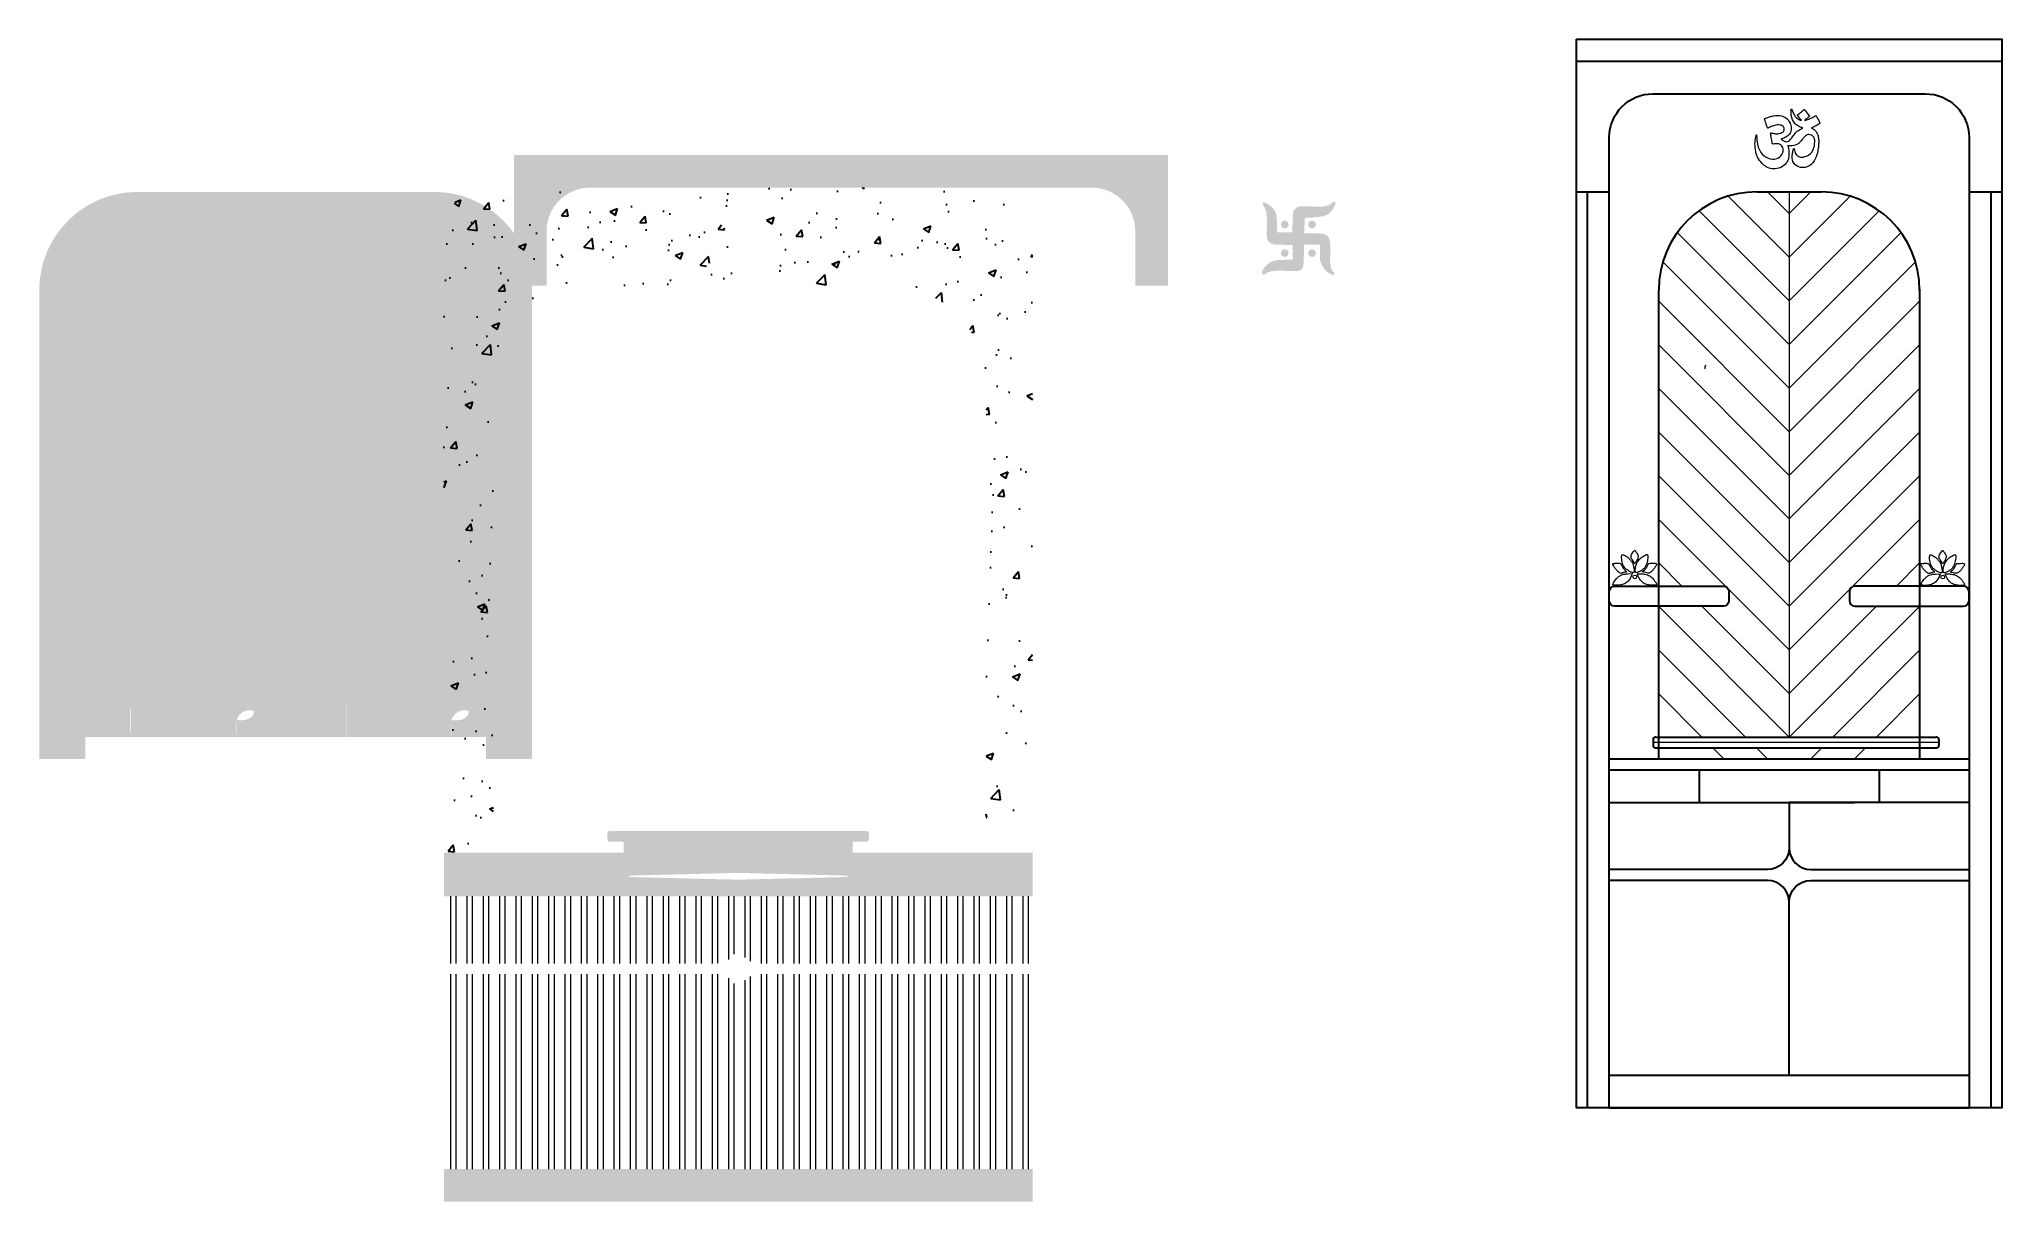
# Model space of a CAD drawing. Header units: millimetres. Extents: x 56222 to 3066687, y -650199 to -121287.
# Drawn here: x 137399.5 to 137579.5, y -183440.3 to -183333.6 of the extents above; entities that cross this region are included whole.
import ezdxf

# ---------------------------------------------------------------- set-up
doc = ezdxf.new("R2010")
doc.units = ezdxf.units.MM
doc.header["$MEASUREMENT"] = 0
doc.layers.add('AR HATCH-7', color=7, linetype='Continuous')
doc.layers.add('FURNITURE', color=32, linetype='Continuous', lineweight=9)
doc.layers.add('wall', color=7, linetype='Continuous', lineweight=30)
pattern_1 = [(90, (73708.26744930583, -232822.6157563041), (-1.5, 0), []), (90, (73708.767449305, -232822.115756305), (-1.5, 0), [])]

msp = doc.modelspace()

# ---------------------------------------------------------------- hatches: boundary and pattern name
at = {"layer": 'AR HATCH-7', "lineweight": 30, "true_color": 0xe7ded4}
h = msp.add_hatch(color=254, dxfattribs=at)
h.dxf.hatch_style = 1
h.paths.add_polyline_path([(137503.0537197581, -183344.254145598), (137447.553719758, -183344.254145598), (137443.053719758, -183344.254145598), (137443.053719758, -183356.254145598), (137446.053719758, -183356.254145598), (137446.053719758, -183351.254145598, -0.4142135623729561), (137450.053719758, -183347.254145598), (137496.0537197581, -183347.254145598, -0.414213562373186), (137500.0537197581, -183351.254145598), (137500.0537197581, -183356.254145598), (137503.0537197581, -183356.254145598)])
at = {"layer": 'AR HATCH-7', "lineweight": 30, "true_color": 0xf8f7f6}
h = msp.add_hatch(color=7, dxfattribs=at)
h.dxf.hatch_style = 1
edge = h.paths.add_edge_path()
edge.add_line((137408.5246990127, -183348.6481617391), (137435.7294452062, -183348.6481617391))
edge.add_arc((137435.7294452062, -183356.6481617391), 8, 0, 90, ccw=False)
edge.add_line((137443.7294452062, -183356.6481617391), (137443.7294452062, -183399.6400440832))
edge.add_line((137443.7294452062, -183399.6400440832), (137444.7294452062, -183399.6400440832))
edge.add_line((137444.7294452062, -183399.6400440832), (137444.7294452062, -183356.6481617391))
edge.add_arc((137435.7294452062, -183356.6481617391), 9, 0, 90)
edge.add_line((137435.7294452062, -183347.6481617391), (137408.5246990127, -183347.6481617391))
edge.add_arc((137408.5246990127, -183356.6481617391), 9, 90, 180)
edge.add_line((137399.5246990127, -183356.6481617391), (137399.5246990127, -183399.6400440832))
edge.add_line((137399.5246990127, -183399.6400440832), (137400.5246990127, -183399.6400440832))
edge.add_line((137400.5246990127, -183399.6400440832), (137400.5246990127, -183356.6481617391))
edge.add_arc((137408.5246990127, -183356.6481617391), 8, 90, 180, ccw=False)
edge = h.paths.add_edge_path(flags=17)
edge.add_arc((137414.7757118774, -183345.6159994412), 8.610243501444634, 289.6137809474039, 328.6265763549248)
edge.add_arc((137429.4784323416, -183345.6159994412), 8.610243501428254, 211.3734236450429, 250.3862190526092)
edge.add_arc((137426.6885428344, -183356.8635474754), 3.138504606098597, 9.688996349801926, 91.83284509888881, ccw=False)
edge.add_arc((137430.2850606175, -183359.4333075531), 3.138504606095196, 9.688996349824208, 99.2183750561793, ccw=False)
edge.add_arc((137433.8815784005, -183362.0030676308), 3.138504606095196, 9.68899634984649, 99.2183750561793, ccw=False)
edge.add_arc((137437.4780961836, -183364.5728277085), 3.138504606095196, 19.156083287726005, 99.2183750561793, ccw=False)
edge.add_arc((137439.4702142002, -183363.8808104724), 1.029613417020298, 4.0478198570781387e-10, 19.156083288415516, ccw=False)
edge.add_line((137440.4998276172, -183363.8808104724), (137440.4998276173, -183399.6400440832))
edge.add_line((137440.4998276172, -183399.6400440832), (137443.7294452062, -183399.6400440832))
edge.add_line((137443.7294452062, -183399.6400440832), (137443.7294452062, -183356.6481617391))
edge.add_arc((137435.7294452062, -183356.6481617391), 8, 0, 90)
edge.add_line((137435.7294452062, -183348.6481617391), (137408.5246990127, -183348.6481617391))
edge.add_arc((137408.5246990127, -183356.6481617391), 8, 90, 180)
edge.add_line((137400.5246990127, -183356.6481617391), (137400.5246990127, -183399.6400440832))
edge.add_line((137400.5246990127, -183399.6400440832), (137403.7543166017, -183399.6400440832))
edge.add_line((137403.7543166017, -183399.6400440832), (137403.7543166017, -183363.8808104724))
edge.add_arc((137404.7839300187, -183363.8808104724), 1.029613417013024, 160.8439167114516, 179.9999999995951, ccw=False)
edge.add_arc((137406.7760480354, -183364.5728277085), 3.138504606106647, 80.7816249441255, 160.8439167120667, ccw=False)
edge.add_arc((137410.3725658185, -183362.0030676308), 3.138504606111269, 80.78162494414681, 170.3110036499586, ccw=False)
edge.add_arc((137413.9690836015, -183359.4333075531), 3.138504606111269, 80.78162494425658, 170.3110036499586, ccw=False)
edge.add_arc((137417.5656013845, -183356.8635474754), 3.138504606105322, 88.16715490111977, 170.3110036498053, ccw=False)
edge = h.paths.add_edge_path(flags=16)
edge.add_arc((137439.4702142002, -183363.8808104724), 1.0296134170203, 4.048914440288093e-10, 19.15608328841552)
edge.add_arc((137437.4780961836, -183364.5728277085), 3.138504606094999, 19.15608328772599, 99.21837505617931)
edge.add_arc((137433.8815784005, -183362.0030676308), 3.138504606087304, 9.688996349846581, 99.21837505617931)
edge.add_arc((137430.2850606175, -183359.4333075531), 3.138504606094476, 9.688996349824226, 99.21837505617931)
edge.add_arc((137426.6885428344, -183356.8635474754), 3.138504606101648, 9.68899634980187, 91.83284509888877)
edge.add_arc((137429.4784323416, -183345.6159994412), 8.610243501428485, 211.3734236450429, 250.3862190526092, ccw=False)
edge.add_arc((137414.7757118774, -183345.6159994412), 8.610243501448256, 289.6137809474039, 328.62657635492485, ccw=False)
edge.add_arc((137417.5656013845, -183356.8635474754), 3.138504606113141, 88.16715490111973, 170.3110036498053)
edge.add_arc((137413.9690836015, -183359.4333075531), 3.138504606106064, 80.78162494425658, 170.3110036499586)
edge.add_arc((137410.3725658185, -183362.0030676308), 3.138504606114412, 80.78162494414674, 170.3110036499586)
edge.add_arc((137406.7760480354, -183364.5728277085), 3.138504606107229, 80.78162494412547, 160.8439167120667)
edge.add_arc((137404.7839300187, -183363.8808104724), 1.029613417013425, 160.8439167114516, 179.9999999995951)
edge.add_line((137403.7543166017, -183363.8808104724), (137403.7543166017, -183397.6400440832))
edge.add_line((137403.7543166017, -183397.6400440832), (137407.8675276733, -183397.6400440832))
edge.add_arc((137672.1925577722, -183393.6117038253), 264.3557244736425, 180.7794795326008, 180.873125895424, ccw=False)
edge.add_arc((137454.1355843327, -183396.5784395383), 46.27857026816067, 180.2071693511868, 180.7794795199657, ccw=False)
edge.add_arc((137589.4782881062, -183396.0890669436), 181.6221587762556, 179.9999541845428, 180.2071693620145, ccw=False)
edge.add_arc((137589.4782881032, -183396.0887764823), 181.622158773316, 179.7928643318617, 180.0000458154663, ccw=False)
edge.add_arc((137454.1355843329, -183395.5994038982), 46.27857026840757, 179.2205204668404, 179.7929628685839, ccw=False)
edge.add_arc((137672.1925576957, -183398.5661451243), 264.3557244723027, 179.1402954059945, 179.2205192700865, ccw=False)
edge.add_arc((137407.8765236768, -183394.599871075), 0.009933567068305857, 0.8597034235273213, 179.1402965764727, ccw=False)
edge.add_arc((137143.5604895774, -183398.5661396017), 264.3557244699327, 0.7794795328529744, 0.8597033969185759, ccw=False)
edge.add_arc((137361.6174630127, -183395.5994038876), 46.27857026856071, 0.2071693511671242, 0.7794795199499731, ccw=False)
edge.add_arc((137226.2747592421, -183396.0887764823), 181.622158773789, -4.58154593729887e-05, 0.20716936201279168, ccw=False)
edge.add_arc((137226.2747592405, -183396.089066943), 181.6221587754261, -0.20713566623311408, 4.5815264400062006e-05, ccw=False)
edge.add_arc((137361.6174630131, -183396.5784395279), 46.27857026828804, 359.22052046711764, 359.7929628771321, ccw=False)
edge.add_arc((137143.5604895724, -183393.6117038343), 264.3557244747357, 359.12687410651955, 359.2205204693439, ccw=False)
edge.add_line((137407.8855196725, -183397.6400440832), (137417.5872665268, -183397.6400440832))
edge.add_arc((137681.9122966291, -183393.6117038253), 264.3557244770917, 180.7794795326016, 180.8731258954236, ccw=False)
edge.add_arc((137463.8553231859, -183396.5784395383), 46.27857026781136, 180.2071693511794, 180.7794795199625, ccw=False)
edge.add_arc((137598.1338212935, -183416.3891649824), 181.6221587764811, 173.5607840366337, 173.791014539698, ccw=False)
edge.add_arc((137417.8380600677, -183396.0204737916), 0.180614512555338, 152.5131990667441, 179.9783298474987, ccw=False)
edge.add_arc((137419.4612797609, -183396.864993267), 2.010383710151343, 147.8160606526899, 152.513199068431, ccw=False)
edge.add_arc((137419.4188170208, -183396.8382691252), 1.960211366662125, 142.5046867336615, 147.8160741924926, ccw=False)
edge.add_arc((137418.8440715915, -183396.3973261363), 1.235806074071315, 135.0000478016645, 142.5046867296339, ccw=False)
edge.add_arc((137418.8244058376, -183396.3776613922), 1.207995212241794, 120.98153338128671, 135.0000150335879, ccw=False)
edge.add_arc((137418.7542666872, -183396.2608449766), 1.071739660547076, 105.6479265175708, 120.9815333795249, ccw=False)
edge.add_arc((137418.7786135573, -183396.3477648958), 1.162005060504799, 90.98883760945643, 105.64792651897409, ccw=False)
edge.add_arc((137418.7870846041, -183396.8385502762), 1.652863541354539, 79.73232267975982, 90.98883760798378, ccw=False)
edge.add_arc((137418.6155382656, -183397.7855452857), 2.61527078075893, 76.63361054126909, 79.73232267978187, ccw=False)
edge.add_arc((137419.2195671485, -183395.2739402625), 0.0328272204494692, -14.095125141869914, 89.01880148148922, ccw=False)
edge.add_arc((137415.8077694033, -183394.390183535), 3.557225529584532, 341.590475806731, 345.4818139099994, ccw=False)
edge.add_arc((137418.6781153731, -183395.3530194604), 0.5297510443566728, 320.94424268255443, 342.3569693529868, ccw=False)
edge.add_arc((137418.2169047681, -183394.9706705811), 1.128823001493786, 307.0672683225706, 320.62403056726976, ccw=False)
edge.add_arc((137418.4511047407, -183395.2969579345), 0.7273704592533425, 296.8730623401271, 307.83890411020815, ccw=False)
edge.add_arc((137418.3154309309, -183395.0292183399), 1.027523542181972, 285.18750617640035, 296.8730623389075, ccw=False)
edge.add_arc((137418.017347156, -183393.9311414801), 2.165340191211904, 278.4958845440941, 285.1875061776197, ccw=False)
edge.add_arc((137417.9851556647, -183393.7156529996), 2.383219922526544, 272.04927233189136, 278.49594032138396, ccw=False)
edge.add_arc((137417.9995094759, -183394.1168012857), 1.981814915906184, 264.6466066537176, 272.0492723318782, ccw=False)
edge.add_arc((137418.2554480948, -183391.3855420326), 4.725039603124578, 262.2302165003937, 264.64660665469887, ccw=False)
edge.add_arc((137235.9944980937, -183396.089066942), 181.6221587756687, -0.2071356626360057, 0.006897554664590189, ccw=False)
edge.add_arc((137371.3372018668, -183396.5784395285), 46.27857026808823, 359.2205204654386, 359.79296289323776, ccw=False)
edge.add_arc((137153.2802284257, -183393.6117038311), 264.3557244749734, 359.12687410582953, 359.22052046822324, ccw=False)
edge.add_line((137417.605258526, -183397.6400440832), (137427.6698089956, -183397.6400440832))
edge.add_arc((137691.9949853895, -183393.6213144967), 264.3557244758341, 180.779479532506, 180.8710426619288, ccw=False)
edge.add_arc((137473.9380119478, -183396.5880502108), 46.27857026818354, 180.2071693515471, 180.7794795180734, ccw=False)
edge.add_arc((137609.2807157195, -183396.0986776143), 181.6221587745093, 179.9999541849583, 180.2071693626477, ccw=False)
edge.add_arc((137609.2807157193, -183396.0983871575), 181.6221587742619, 179.7928643299577, 180.0000458144816, ccw=False)
edge.add_arc((137473.9380119473, -183395.60901457), 46.27857026774019, 179.220520468631, 179.792962865401, ccw=False)
edge.add_arc((137691.9949853132, -183398.5757557857), 264.3557244746082, 179.1402954083235, 179.2205192726546, ccw=False)
edge.add_arc((137427.6789512919, -183394.6094817471), 0.009933567075580995, 0.8597034228976099, 179.1402965771024, ccw=False)
edge.add_arc((137163.3629171897, -183398.5757502734), 264.3557244727144, 0.7794795325373229, 0.8597033968417804, ccw=False)
edge.add_arc((137381.4198906283, -183395.609014559), 46.27857026812178, 0.2071693503311849, 0.779479517750076, ccw=False)
edge.add_arc((137246.0771868571, -183396.0983871544), 181.6221587739272, -4.58154593729887e-05, 0.20716936201262115, ccw=False)
edge.add_arc((137246.0771868579, -183396.0986776153), 181.622158773105, -0.2071356668669182, 4.5815333294285665e-05, ccw=False)
edge.add_arc((137381.4198906283, -183396.5880501998), 46.27857026823112, 359.2205204683239, 359.79296287419515, ccw=False)
edge.add_arc((137163.3629171837, -183393.6213145103), 264.3557244785663, 359.1289573410311, 359.22052047045287, ccw=False)
edge.add_line((137427.6880935805, -183397.6400440832), (137437.2841224442, -183397.6400440832))
edge.add_arc((137701.6092988417, -183393.6213144966), 264.3557244795016, 180.7794795325078, 180.8710426619293, ccw=False)
edge.add_arc((137483.5523253961, -183396.5880502108), 46.27857026785615, 180.2071693515485, 180.7794795180789, ccw=False)
edge.add_arc((137617.830823504, -183416.3987756345), 181.6221587744494, 173.5607840428859, 173.7910145461623, ccw=False)
edge.add_arc((137437.535062278, -183396.0300844637), 0.1806145125771687, 152.5131990627319, 179.9783298451931, ccw=False)
edge.add_arc((137439.158281971, -183396.874603939), 2.010383710066648, 147.8160606526384, 152.5131990685776, ccw=False)
edge.add_arc((137439.115819231, -183396.8478797973), 1.960211366696101, 142.5046867355016, 147.8160741921125, ccw=False)
edge.add_arc((137438.5410738018, -183396.4069368083), 1.235806074091871, 135.0000478035728, 142.504686735042, ccw=False)
edge.add_arc((137438.5214080479, -183396.3872720643), 1.207995212236649, 120.98153340359929, 135.000015033832, ccw=False)
edge.add_arc((137438.4512688975, -183396.2704556487), 1.071739660532239, 105.64792654364089, 120.98153340313999, ccw=False)
edge.add_arc((137438.4756157676, -183396.3573755678), 1.162005060498123, 90.98883760910388, 105.647926544401, ccw=False)
edge.add_arc((137438.4840868143, -183396.8481609482), 1.652863541354539, 79.73232270256699, 90.98883760798378, ccw=False)
edge.add_arc((137438.3125404762, -183397.7951559581), 2.615270780962621, 76.6336105487178, 79.73232270164988, ccw=False)
edge.add_arc((137438.9165693588, -183395.2835509345), 0.03282722045724248, -14.095125141869914, 89.01880143091711, ccw=False)
edge.add_arc((137435.5047716135, -183394.399794207), 3.55722552961453, 341.5904758060267, 345.4818139100035, ccw=False)
edge.add_arc((137438.3751175834, -183395.3626301324), 0.5297510443491029, 320.9442426759129, 342.3569693477717, ccw=False)
edge.add_arc((137437.9139069783, -183394.9802812532), 1.128823001489752, 307.0672683399292, 320.6240305651907, ccw=False)
edge.add_arc((137438.148106951, -183395.3065686065), 0.7273704592499529, 296.87306233961584, 307.8389041350903, ccw=False)
edge.add_arc((137438.0124331412, -183395.0388290119), 1.027523542185261, 285.1875061767919, 296.8730623392695, ccw=False)
edge.add_arc((137437.7143493663, -183393.9407521522), 2.165340191199163, 278.49588372092194, 285.18750617711277, ccw=False)
edge.add_arc((137437.6821578749, -183393.7252636717), 2.383219922581725, 272.0492723496971, 278.4959395760554, ccw=False)
edge.add_arc((137437.6965116863, -183394.1264119579), 1.981814915853505, 264.6466066609694, 272.0492723481402, ccw=False)
edge.add_arc((137437.9524503048, -183391.3951527046), 4.72503960317237, 262.23021650332225, 264.64660666175376, ccw=False)
edge.add_arc((137255.691500305, -183396.0986776154), 181.6221587745847, -0.20713566963797803, 0.006897555077785, ccw=False)
edge.add_arc((137391.0342040768, -183396.5880501996), 46.27857026827877, 359.22052046664, 359.7929628628541, ccw=False)
edge.add_arc((137172.9772306325, -183393.6213145054), 264.3557244783929, 359.1289573399769, 359.2205204691591, ccw=False)
edge.add_line((137437.3024070291, -183397.6400440832), (137440.4998276173, -183397.6400440832))
edge.add_line((137440.4998276172, -183397.6400440832), (137440.4998276172, -183363.8808104724))
edge = h.paths.add_edge_path(flags=0)
edge.add_arc((137414.9714886391, -183367.073113499), 0.2781623366418944, 131.5994133798757, 158.8364249392855, ccw=False)
edge.add_arc((137414.9895808974, -183367.0934916189), 0.3054129803205834, 105.7983069883526, 131.5994260005008, ccw=False)
edge.add_arc((137414.9693302976, -183367.0219194441), 0.2310311075586622, 73.99727810478072, 105.79830699074611, ccw=False)
edge.add_arc((137414.7814670409, -183367.6769590315), 0.9124777043088221, 64.84950247032629, 73.997278103089, ccw=False)
edge.add_arc((137414.5660848116, -183367.2526763184), 0.7246945143762943, 22.676516837853, 33.661468194825716, ccw=False)
edge.add_arc((137414.5934653914, -183367.2412347973), 0.6950195324375181, 13.798659274051886, 22.676428600332827, ccw=False)
edge.add_arc((137414.7989368157, -183366.9447803017), 0.4873388562515117, 332.65573391655164, 344.44518360914367, ccw=False)
edge.add_arc((137414.6212061576, -183366.8515517487), 0.6880345830264448, 327.65346863756616, 332.5580230376372, ccw=False)
edge.add_arc((137414.775040496, -183366.9499932782), 0.5054017974991093, 315.7280139308534, 327.75082882410317, ccw=False)
edge.add_arc((137415.6444275521, -183367.3390060603), 0.5087922156204252, 175.9189676451562, 186.2096126541192)
edge.add_arc((137415.6443498485, -183367.3390148576), 0.5087140162753847, 186.209574273372, 195.4896276097073)
edge.add_arc((137415.1960943157, -183367.4632397334), 0.04356367236047678, 195.4896276065819, 251.5650976675912)
edge.add_arc((137415.2009948582, -183367.4485382142), 0.05906044569767799, 251.565052268581, 313.1115648132799)
edge.add_arc((137414.3523581311, -183366.5420320538), 1.300808291865302, 313.1115648194031, 319.6437612145679)
edge.add_arc((137414.4680249339, -183366.6403199856), 1.149021181751874, 319.6437612139764, 327.3902015356331)
edge.add_arc((137415.1981141035, -183367.1074074301), 0.2823027289460862, 327.3902015318774, 349.3747511482278)
edge.add_arc((137414.9659262236, -183367.0638487377), 0.5185411069950473, 349.3747511525945, 359.936503751221)
edge.add_arc((137415.0060021214, -183367.0638931828), 0.4784651845071709, 359.9365076146144, 371.1552027756555)
edge.add_arc((137415.0705693866, -183367.0511609736), 0.4126545402885468, 11.15520277246682, 23.21345134804304)
edge.add_arc((137415.2138476083, -183366.9600888208), 0.2465864596472291, 16.87464412420989, 43.51460925163397)
edge.add_arc((137415.416107838, -183366.7632838647), 0.0357680148173782, 130.0512583324949, 229.0634569734912, ccw=False)
edge.add_arc((137415.4546171096, -183366.8090941344), 0.09561402392445907, 95.50994056540873, 130.051258341707, ccw=False)
edge.add_arc((137415.5161183558, -183367.4466495645), 0.7361289181849984, 87.83379459640031, 95.50994057286232, ccw=False)
edge.add_arc((137415.473689635, -183367.4179661041), 0.7104016934416532, 74.72216917415358, 84.32461497201172, ccw=False)
edge.add_arc((137415.6474950605, -183366.8071997018), 0.07572174577257143, 5.496478495381382, 79.81835389130151, ccw=False)
edge.add_arc((137410.6937586424, -183367.2442952434), 5.048702111902934, 3.534862332783973, 5.049273639596493, ccw=False)
edge.add_arc((137411.6084571632, -183367.1877912224), 4.132260030652763, 1.4843377885995892, 3.5348623301625253, ccw=False)
edge.add_arc((137409.3816747303, -183367.2454924528), 6.359789926173184, -1.3108092389302328e-10, 1.4843377901976282, ccw=False)
edge.add_line((137415.7414646565, -183367.2454924528), (137415.7414646565, -183367.6651697879))
edge.add_line((137415.7414646565, -183367.6651697879), (137415.8806778018, -183367.6651697879))
edge.add_line((137415.8806778018, -183367.6651697879), (137416.0198909472, -183367.6651697879))
edge.add_line((137416.0198909472, -183367.6651697879), (137416.0198909472, -183366.9845721883))
edge.add_line((137416.0198909472, -183366.9845721883), (137416.0198909472, -183366.3039745887))
edge.add_line((137416.0198909472, -183366.3039745887), (137416.4040555307, -183366.3039745887))
edge.add_line((137416.4040555307, -183366.3039745887), (137416.7882201142, -183366.3039745887))
edge.add_line((137416.7882201142, -183366.3039745887), (137416.7995430656, -183366.5282637353))
edge.add_arc((137414.6625100799, -183366.5619546616), 2.137298542660777, -4.219101918810111, 0.9032092601261752, ccw=False)
edge.add_arc((137416.6905203297, -183366.715154088), 0.1035751662445359, 288.13790568072216, 357.76286675978383, ccw=False)
edge.add_arc((137416.4812777748, -183366.0764070073), 0.7757211918832749, 279.0850507245931, 288.1379056820054, ccw=False)
edge.add_arc((137416.6716449761, -183367.2668980663), 0.4298942661774723, 99.08505072163146, 116.3906150918778)
edge.add_arc((137416.6324334942, -183367.1878745501), 0.3416771679409197, 116.3906150936439, 136.9473342247958)
edge.add_arc((137416.6112834808, -183367.1681152502), 0.3127332048708643, 136.947363098794, 158.5601219694747)
edge.add_arc((137416.614418237, -183367.1693462422), 0.3161009990452496, 158.560125887284, 179.9999040951005)
edge.add_arc((137416.8428155153, -183367.1693466244), 0.5444982773704747, 179.9999040970079, 195.3618763965881)
edge.add_arc((137416.686959126, -183367.2121650747), 0.382867111517066, 195.3618763949134, 215.3633353221552)
edge.add_arc((137416.6073389286, -183367.268671556), 0.2852333148491288, 215.363335320265, 238.9709171299513)
edge.add_arc((137416.5623814487, -183367.3434074123), 0.1980173574835893, 238.9709171330554, 269.9999655113294)
edge.add_arc((137416.5623813517, -183367.5046514421), 0.03677332770167352, 269.999965514298, 314.4734729874674)
edge.add_arc((137416.5605596843, -183367.4942695897), 0.04584856904997914, 306.9873728390123, 359.3227337108871)
edge.add_arc((137411.4978707987, -183367.8359134002), 5.119909441117141, 3.820025403001253, 5.734739007183677)
edge.add_arc((137417.8263727311, -183367.200369435), 1.240424892897711, 178.0192801599949, 185.7347390053625, ccw=False)
edge.add_arc((137416.9255163596, -183367.180320869), 0.3395952797237335, 151.7860493360685, 176.1461972687461, ccw=False)
edge.add_arc((137416.7254906687, -183367.0692358096), 0.1108675728796425, 54.18996123389093, 153.5029171490579, ccw=False)
edge.add_arc((137416.4632990583, -183367.0973828351), 0.3477149331761478, 11.026350425204612, 19.84766134260559, ccw=False)
edge.add_arc((137416.7306973743, -183367.032655865), 0.07391893107870558, 1.377620550372051, 81.89895742434467)
edge.add_arc((137416.7254906687, -183367.0692358096), 0.1108675728862637, 81.8989935615763, 123.18422488893)
edge.add_arc((137416.741641009, -183367.0939308454), 0.1403748309904816, 123.184249051437, 157.7908589740719)
edge.add_arc((137416.9260813508, -183367.1692338832), 0.3395952797284049, 157.7908589783593, 178.0192801618789)
edge.add_arc((137417.8263727311, -183367.200369435), 1.240424892895803, 178.019280162682, 185.7347390080712)
edge.add_arc((137411.4803481441, -183367.6122289206), 5.119909441078971, 1.2308301949706788, 3.2236654362139916, ccw=False)
edge.add_arc((137416.5623813517, -183367.5046514421), 0.03677332770169492, -90.00003449703848, 3.7422992955707173, ccw=False)
edge.add_arc((137416.5623814487, -183367.3434074123), 0.1980173574848227, 238.9709171330554, 269.99996551132944, ccw=False)
edge.add_arc((137416.6073389286, -183367.268671556), 0.2852333148460716, 215.363335320265, 238.97091712995132, ccw=False)
edge.add_arc((137416.686959126, -183367.2121650747), 0.3828671115152354, 195.3618763949134, 215.3633353221552, ccw=False)
edge.add_arc((137416.8428155153, -183367.1693466244), 0.5444982773700452, 179.9999040970079, 195.3618763965881, ccw=False)
edge.add_arc((137416.614418237, -183367.1693462422), 0.3161009990439987, 158.560125887284, 179.9999040951005, ccw=False)
edge.add_arc((137416.6112834808, -183367.1681152502), 0.3127332048702047, 136.947363098794, 158.5601219694747, ccw=False)
edge.add_arc((137416.6324334942, -183367.1878745501), 0.3416771679293863, 116.3906150920003, 136.9473342231299, ccw=False)
edge.add_arc((137416.6716449761, -183367.2668980663), 0.4298942661881644, 99.08505072435099, 116.39061509448379, ccw=False)
edge.add_arc((137416.4812777748, -183366.0764070073), 0.7757211918834305, 279.0850507245931, 288.1379056820054)
edge.add_arc((137416.6905203297, -183366.715154088), 0.1035751662452443, 288.1379056807222, 328.0675223932199)
edge.add_arc((137416.6487041792, -183366.6890930217), 0.1528475684288752, 328.0675520654106, 358.4676268127097)
edge.add_arc((137414.6649628943, -183366.6360252918), 2.137298542674854, 358.4676268108375, 362.8900507910075)
edge.add_line((137416.7995430655, -183366.5282637353), (137416.7882201141, -183366.3039745887))
edge.add_line((137416.7882201142, -183366.3039745887), (137416.4040555307, -183366.3039745887))
edge.add_line((137416.4040555307, -183366.3039745887), (137416.0198909472, -183366.3039745887))
edge.add_line((137416.0198909472, -183366.3039745887), (137416.0198909472, -183366.9845721883))
edge.add_line((137416.0198909472, -183366.9845721883), (137416.0198909472, -183367.6651697879))
edge.add_line((137416.0198909472, -183367.6651697879), (137415.8806778018, -183367.6651697879))
edge.add_line((137415.8806778018, -183367.6651697879), (137415.7414646565, -183367.6651697879))
edge.add_line((137415.7414646565, -183367.6651697879), (137415.7414646565, -183367.2454924528))
edge.add_arc((137409.3816747303, -183367.2454924528), 6.359789926180383, 359.9999999998689, 361.4843377901959)
edge.add_arc((137411.6084571632, -183367.1877912224), 4.132260030645599, 1.484337788602181, 3.534862330168806)
edge.add_arc((137410.6937586424, -183367.2442952434), 5.048702111950006, 3.534862333412748, 4.933515740745079)
edge.add_arc((137415.622938051, -183366.8188107902), 0.1011929748410814, 4.933515739426994, 28.15497457549257)
edge.add_arc((137415.645395341, -183366.8067919035), 0.07572174577143337, 28.15490411597787, 53.44025592020435)
edge.add_arc((137415.6100903931, -183366.8474131867), 0.1294469158003388, 51.59788245842185, 78.79850633787932)
edge.add_arc((137415.5170911195, -183367.4209407368), 0.7104016934551444, 80.42676153153121, 87.83382005986533)
edge.add_arc((137415.5161183558, -183367.4466495645), 0.7361289181847261, 87.83379459640032, 95.50994057286233)
edge.add_arc((137415.4546171096, -183366.8090941344), 0.09561402392598957, 95.50994056540871, 130.0512583417071)
edge.add_arc((137415.4047083934, -183366.7697337226), 0.03576801481368639, 108.9515013755434, 236.1061135816377)
edge.add_arc((137415.2231930651, -183366.9857039635), 0.2465864596411823, 23.213451349778325, 49.063456977674775, ccw=False)
edge.add_arc((137415.0705693866, -183367.0511609736), 0.4126545402900745, 11.155202772466794, 23.213451348043122, ccw=False)
edge.add_arc((137415.0060021214, -183367.0638931828), 0.4784651845076152, -0.06349238538570035, 11.155202775655425, ccw=False)
edge.add_arc((137414.9659262236, -183367.0638487377), 0.5185411069955657, 349.3747511525945, 359.936503751221, ccw=False)
edge.add_arc((137415.1981141035, -183367.1074074301), 0.2823027289440558, 327.3902015318773, 349.3747511482278, ccw=False)
edge.add_arc((137414.4680249339, -183366.6403199856), 1.149021181752029, 319.6437612139764, 327.390201535633, ccw=False)
edge.add_arc((137414.3953743518, -183366.4938843455), 1.300808291853075, 309.6558870469162, 316.7996348775743, ccw=False)
edge.add_arc((137415.1960943157, -183367.4632397334), 0.04356367235284536, 195.4896276065819, 312.4866383635476, ccw=False)
edge.add_arc((137415.6443498485, -183367.3390148576), 0.5087140162763233, 186.2095742733719, 195.4896276097073, ccw=False)
edge.add_arc((137415.6444275521, -183367.3390060603), 0.5087922156223429, 173.7039707710524, 186.2096126557483, ccw=False)
edge.add_arc((137415.1301061524, -183367.2315247604), 0.05239465717276465, 279.4449242142474, 321.9154499623896)
edge.add_arc((137414.71795242, -183366.9105007823), 0.5748186949919626, 322.0697246101249, 331.6562915576515)
edge.add_arc((137414.7989368156, -183366.9447803017), 0.4873388562830194, 330.6829881405902, 339.5134873752531)
edge.add_arc((137415.144564257, -183367.0739123813), 0.1183762264480112, 339.5134873748177, 359.1387627460046)
edge.add_arc((137415.1301515526, -183367.0736956057), 0.1327905609680158, 359.1387128039999, 377.3369797486853)
edge.add_arc((137414.5934653914, -183367.2412347973), 0.6950195324499402, 17.33697975442872, 22.67642860120842)
edge.add_arc((137414.5660848116, -183367.2526763184), 0.7246945143660252, 22.67651683882732, 29.15262588010396)
edge.add_arc((137415.0619932362, -183366.9760603269), 0.1568551248687558, 29.15262588047563, 49.31225690411332)
edge.add_arc((137415.0540023408, -183366.9853547155), 0.1691123704243162, 49.31227778374047, 81.9190057903835)
edge.add_arc((137414.9693302976, -183367.0219194441), 0.2310311075481919, 62.00502453939778, 105.798306989501)
edge.add_arc((137414.9895808974, -183367.0934916189), 0.305412980321923, 105.7983069883526, 131.5994260005008)
edge.add_arc((137414.9714886391, -183367.073113499), 0.2781623366432386, 131.5994133798757, 158.8364249392855)
edge.add_arc((137414.8783409182, -183367.0370519887), 0.1782777510606002, 158.8364249400304, 196.8301971808926)
edge.add_arc((137414.9018964113, -183367.0299262995), 0.20288743830431, 196.8302831491921, 214.9176872889863)
edge.add_arc((137415.0152662457, -183367.0080750841), 0.3119131291439312, 206.2557632948171, 218.1307283086824)
edge.add_arc((137415.1549140265, -183366.908734073), 0.4831671572735721, 204.9792590221888, 217.1719836399051, ccw=False)
edge.add_arc((137414.8783409182, -183367.0370519887), 0.1782777510694378, 158.8364249408746, 205.1331866566002, ccw=False)
edge = h.paths.add_edge_path(flags=0)
edge.add_arc((137412.3296517875, -183375.3520843075), 8.035850907390746, 50.76563049581159, 52.7554491667355, ccw=False)
edge.add_arc((137409.0662335369, -183378.0507183783), 12.21781776379595, 45.32959841758952, 46.91328257794902, ccw=False)
edge.add_arc((137417.6484894055, -183369.3702039285), 0.01102303154763976, -82.67639762472152, 49.184057747104816, ccw=False)
edge.add_arc((137417.3610377353, -183367.1336032353), 2.266019954776334, 274.0708465344312, 277.3236024015345, ccw=False)
edge.add_arc((137417.3698946195, -183366.268156339), 3.129443702302381, 270.00000000093246, 272.7841455365411, ccw=False)
edge.add_line((137417.3698946196, -183369.3976000413), (137417.3698957941, -183369.3976000413))
edge.add_arc((137417.3698946198, -183366.2681563389), 3.129443702360952, 270.0000215002643, 272.033447384571)
edge.add_arc((137417.424407371, -183367.8034992949), 1.59313330649512, 272.0334473896184, 275.4038837334559)
edge.add_arc((137417.3610377352, -183367.1336032354), 2.266019954635805, 275.4038837316288, 277.3236024042167)
edge.add_arc((137417.672730897, -183369.3699973817), 0.02540847805759895, 206.0032841040688, 454.9700482211925)
edge.add_arc((137409.6845826423, -183378.5912903839), 12.21781776379349, 49.18405774489041, 50.76563049575762)
edge.add_arc((137412.3296517877, -183375.3520843077), 8.035850907409353, 50.76563049786288, 52.75544916879073)
edge.add_arc((137417.0455421792, -183369.1303854573), 0.2291465190441735, 49.91477619779154, 81.26395204477966)
edge.add_arc((137417.0912022259, -183368.8061108723), 0.09838733254487371, 235.9695073732205, 263.6647359853601, ccw=False)
edge.add_arc((137417.1200961275, -183368.7678514791), 0.1462863808058725, 234.9768640652246, 259.373620225143)
edge.add_arc((137417.0544119962, -183369.1374826005), 0.2291465190769313, 52.755449165991195, 80.27473409858891, ccw=False)
edge = h.paths.add_edge_path(flags=0)
edge.add_arc((137414.6267164137, -183373.0068527614), 0.04437931297392186, 332.8341308678292, 394.2050107721194)
edge.add_arc((137408.0256077254, -183373.4128571223), 6.651786614106009, 3.3244911271796127, 3.714650516238919, ccw=False)
edge = h.paths.add_edge_path(flags=0)
edge.add_line((137413.3903093125, -183360.8901300467), (137413.3903093125, -183360.1631280654))
edge.add_line((137413.3903093125, -183360.1631280653), (137413.3903093125, -183359.436126084))
edge.add_line((137413.3903093125, -183359.436126084), (137413.5248185385, -183359.436126084))
edge.add_line((137413.5248185385, -183359.436126084), (137413.6593277645, -183359.436126084))
edge.add_line((137413.6593277645, -183359.436126084), (137413.6811573526, -183360.1324621426))
edge.add_arc((137388.4862228435, -183360.9223035366), 25.20731192232605, 1.1836756194892928, 1.7955895890145257, ccw=False)
edge.add_arc((137399.8170696668, -183360.6881858465), 13.87404668996504, 0.2267958303630735, 1.1836756180186967, ccw=False)
edge.add_arc((137373.7128488656, -183360.791515611), 39.97847199832146, -0.10317700306967481, 0.22679583152671512, ccw=False)
edge.add_arc((137413.5604905314, -183360.5252384084), 0.3626649913951787, 281.1657563886528, 291.135103383041, ccw=False)
edge.add_arc((137413.6426687624, -183360.833899773), 0.04862960685324199, 255.7760976295694, 312.5022534956671)
edge.add_arc((137413.5449362661, -183360.4459351747), 0.4434792107401362, 274.7543020733149, 287.1252546342809, ccw=False)
edge.add_arc((137413.5276967904, -183360.2386531944), 0.6514768523268419, 270.00000000127983, 274.7543020739391, ccw=False)
edge.add_line((137413.5276967904, -183360.8901300467), (137413.3903093125, -183360.8901300467))
edge = h.paths.add_edge_path(flags=0)
edge.add_arc((137416.4872250475, -183363.7073627995), 0.4336453689945136, 177.467227014577, 192.3475224359716, ccw=False)
edge.add_arc((137416.5156561004, -183363.7086202382), 0.4621042149689072, 163.1073687863455, 177.467249525027, ccw=False)
edge.add_arc((137416.7062253476, -183363.7664928321), 0.6612671511313836, 152.1293454184441, 163.1073687861426, ccw=False)
edge.add_arc((137416.612718165, -183363.7170446288), 0.5554904144798039, 135.0495214611719, 152.1293454210264, ccw=False)
edge.add_arc((137416.4650956329, -183363.5696770605), 0.3469008362574647, 110.74797511851119, 135.0495214563232, ccw=False)
edge.add_arc((137416.587808471, -183363.8936066128), 0.6932948250343816, 95.10668068612688, 110.7479751228376, ccw=False)
edge.add_arc((137416.9533454526, -183367.9839815788), 4.799970444939371, 91.35666346686088, 95.10668068363083, ccw=False)
edge.add_arc((137416.5952774232, -183352.8645705542), 10.32367998884447, 271.3566634683377, 272.4865247584118)
edge.add_arc((137416.9792136312, -183361.7058709619), 1.474047233128974, 272.4865247576941, 277.2384436710519)
edge.add_arc((137417.0884529662, -183362.5659479456), 0.6070606991370321, 277.238443670984, 284.6247643476254)
edge.add_arc((137417.2251204589, -183363.0896943996), 0.06577671484772457, 284.6247643431945, 322.4520392409256)
edge.add_arc((137417.201461472, -183363.0715086973), 0.09561741572524689, 322.4520211829302, 354.2944086821325)
edge.add_arc((137417.0800550292, -183363.0558639185), 0.2180058063532452, 353.375183875351, 385.3968840663856)
edge.add_arc((137417.191802844, -183363.0028096021), 0.0943032008901732, 25.39688406420616, 55.9632897502086)
edge.add_arc((137417.2144117599, -183362.969336755), 0.05391019933676899, 55.96327045766677, 85.55436228300563)
edge.add_arc((137416.7963221416, -183368.3468957607), 5.447697346547137, 85.55436228615497, 86.65646778442954)
edge.add_arc((137416.8984244397, -183366.5992264269), 3.697048044207327, 86.65646778617686, 88.59385819137873)
edge.add_arc((137416.8394876348, -183369.0002304921), 6.098775353504201, 88.59385819125107, 89.92530007665185)
edge.add_arc((137416.8606350539, -183352.779903792), 10.12156513224133, 268.8650940602412, 269.9253000750616, ccw=False)
edge.add_arc((137416.704471197, -183361.8531620628), 1.047259108253662, 258.894707449076, 267.5750973462931, ccw=False)
edge.add_arc((137416.4894167854, -183362.8497054255), 0.03384516971460207, 74.74049759465248, 293.2111814018854, ccw=False)
edge.add_arc((137416.7922005704, -183364.2818357791), 1.493971289629688, 93.84981495008958, 101.34451472766477, ccw=False)
edge.add_arc((137417.0390927575, -183367.9507356308), 5.171168846685521, 90.4088821159965, 93.84981494958168, ccw=False)
edge.add_arc((137417.6907438121, -183459.263658749), 96.48641717623832, 90.00000000036732, 90.40888211703219, ccw=False)
edge.add_line((137417.6907438115, -183362.7772415728), (137417.6907265053, -183362.7772415728))
edge.add_arc((137417.6907438124, -183459.263658749), 96.48641717623259, 90.00001027732037, 90.40888211716191)
edge.add_arc((137417.0390927575, -183367.9507356308), 5.171168846685723, 90.40888211599648, 93.84981494958176)
edge.add_arc((137416.7922005704, -183364.2818357791), 1.493971289613208, 93.84981494901346, 100.410238826105)
edge.add_arc((137416.5306973218, -183362.8584492654), 0.04676255671745864, 100.4102388309373, 179.9999700460692)
edge.add_arc((137416.5063474634, -183362.8620171314), 0.02269490880440912, 170.9549475420607, 259.3365785549636)
edge.add_arc((137416.680904357, -183361.8524297188), 1.047259108263799, 260.1720779316472, 268.8650940613885)
edge.add_arc((137416.8606350539, -183352.7799037919), 10.12156513225585, 268.8650940602428, 269.9253000750617)
edge.add_arc((137416.8394876348, -183369.0002304921), 6.098775353496815, 88.59385819124941, 89.92530007665181, ccw=False)
edge.add_arc((137416.8984244397, -183366.5992264269), 3.697048044214831, 86.65646778618338, 88.59385819138163, ccw=False)
edge.add_arc((137416.7963221415, -183368.3468957608), 5.44769734660309, 85.23388693096888, 86.65646778354397, ccw=False)
edge.add_arc((137417.0800550292, -183363.0558639185), 0.2180058063586264, -6.62481612822728, 39.21433501021761, ccw=False)
edge.add_arc((137417.201461472, -183363.0715086973), 0.09561741571377291, 305.8565001242822, 354.29440867258904, ccw=False)
edge.add_arc((137417.0884529662, -183362.5659479456), 0.6070606991377421, 277.2384436716652, 286.1658547567688, ccw=False)
edge.add_arc((137416.9792136312, -183361.7058709619), 1.474047233129007, 272.4865247576941, 277.23844367105187, ccw=False)
edge.add_arc((137416.5952774232, -183352.8645705542), 10.32367998884437, 271.35666346833773, 272.4865247584118, ccw=False)
edge.add_arc((137416.9533454526, -183367.9839815788), 4.799970444939685, 91.35666346686088, 95.10668068363086)
edge.add_arc((137416.587808471, -183363.8936066128), 0.6932948250342111, 95.10668068612695, 110.7479751228376)
edge.add_arc((137416.4650956329, -183363.5696770605), 0.3469008362588926, 110.7479751185112, 135.0495214563231)
edge.add_arc((137416.612718165, -183363.7170446288), 0.5554904144805035, 135.0495214611719, 152.1293454210264)
edge.add_arc((137416.7062253476, -183363.7664928321), 0.6612671511322931, 152.1293454184441, 163.1073687861426)
edge.add_arc((137416.5156561004, -183363.7086202382), 0.4621042149671297, 163.1073687863454, 177.467249525027)
edge.add_arc((137416.4872250475, -183363.7073627995), 0.4336453689651809, 177.4672270153675, 192.3475224367939)
edge.add_arc((137416.5688262581, -183363.689499946), 0.5171788299107604, 192.3475224365953, 205.3856145593089)
edge.add_arc((137416.4515747367, -183363.7451389898), 0.387395847737145, 205.3856145592084, 219.8984080149733)
edge.add_arc((137416.8244052217, -183363.4334219185), 0.8733692041044404, 219.8984080133309, 227.8023112241062)
edge.add_arc((137416.822899089, -183363.4350828445), 0.8711270820975535, 227.8023219014702, 235.1955055848922)
edge.add_arc((137416.3863120174, -183364.0631441846), 0.1062288418084353, 235.1955055902715, 270.0000174124457)
edge.add_arc((137416.386312039, -183364.1342077796), 0.03516524683073093, 270.0000174148973, 351.5794258876563)
edge.add_arc((137416.0958469387, -183364.0912090433), 0.3287957387618026, 351.5794258764736, 367.5214082894623)
edge.add_arc((137415.9355262703, -183364.1123766041), 0.4905077740481541, 7.52140829336678, 20.67240977762663)
edge.add_arc((137416.1214821588, -183364.0422120415), 0.2917550172743725, 20.67240977872223, 40.07875601669247)
edge.add_arc((137416.6423524237, -183363.6039285204), 0.3889786147231405, 204.2814094693206, 220.0787560165119, ccw=False)
edge.add_arc((137416.4713709455, -183363.68106284), 0.2014036452699174, 178.4317540598096, 204.2814094655669, ccw=False)
edge.add_arc((137416.4596085409, -183363.6807404289), 0.1896368228375739, 151.6234317543924, 178.4318692300384, ccw=False)
edge.add_arc((137416.5800042789, -183363.7457745437), 0.3264745727570014, 133.7729304124934, 151.6234317519175, ccw=False)
edge.add_arc((137416.5836488854, -183363.7495787616), 0.3317428960843919, 115.2250103851876, 133.7729230920295, ccw=False)
edge.add_arc((137416.5384145422, -183363.6535597057), 0.2256024000736669, 90.46426745712938, 115.22501038177771, ccw=False)
edge.add_arc((137416.5385142123, -183363.6658781987), 0.2379212962562795, 66.47215956891932, 90.4642316182838, ccw=False)
edge.add_arc((137416.4722665737, -183363.803517109), 0.3906064608304543, 41.315063326453014, 65.6220191944928, ccw=False)
edge.add_arc((137416.5948698744, -183363.6999050513), 0.2301368399601206, 5.265152474741512, 42.09199264047521, ccw=False)
edge.add_arc((137416.5900257398, -183363.7003515286), 0.2350015065983302, -18.75765751549659, 5.265169953544273, ccw=False)
edge.add_arc((137416.517224754, -183363.6756280725), 0.3118860486905422, 321.8114002063661, 341.24234248198815, ccw=False)
edge.add_arc((137416.9591529862, -183364.0232489396), 0.2503779726145387, 141.8114002052565, 168.7400257282765)
edge.add_arc((137417.0253873976, -183364.0638379325), 0.3243781084422947, 163.9876264534026, 188.5387057908997)
edge.add_arc((137416.7648286112, -183364.1029586725), 0.06089886173801447, 188.5387058002338, 238.2825157225203)
edge.add_arc((137416.7436319163, -183364.1381966237), 0.01978609367385523, 236.8498086739648, 299.2280885421175)
edge.add_arc((137416.4543908417, -183363.6313615098), 0.6033453738761038, 299.6966855391055, 312.3305259149924)
edge.add_arc((137415.9457133439, -183363.0796648421), 1.353753824778632, 312.5224697646148, 319.1692919196308)
edge.add_arc((137416.6683441357, -183363.7040991878), 0.3987074838625764, 319.1692919217738, 329.529988778955)
edge.add_arc((137416.7973283647, -183363.7799857979), 0.2490555245550108, 329.5299887776332, 343.1793084775119)
edge.add_arc((137416.8093049171, -183363.783606715), 0.2365435763088449, 343.1793694019573, 357.3666734702457)
edge.add_arc((137415.2321286203, -183363.7110682655), 1.815387108154196, 357.3666734640631, 360.9764971712224)
edge.add_arc((137416.4480294868, -183363.69034355), 0.5993096307722323, 0.9764971736649005, 9.223899016003386)
edge.add_arc((137416.665699952, -183363.6549954455), 0.3787877045679396, 9.223899016747495, 19.92628663589922)
edge.add_arc((137416.7472972887, -183363.6254152734), 0.2919942028681937, 19.9262866318919, 32.93501263512732)
edge.add_arc((137417.4405044888, -183363.1763582894), 0.5339527670900821, 201.8974125729757, 212.9350126413709, ccw=False)
edge.add_arc((137417.0039889323, -183363.4028345885), 0.06494920892235545, 90.75110411986458, 155.1049887013369, ccw=False)
edge.add_arc((137417.0278142255, -183365.2201732212), 1.882444009537282, 87.01431700751738, 90.75110412738582, ccw=False)
edge.add_line((137417.1258639914, -183363.3402844765), (137417.1258630191, -183363.3402844258))
edge.add_arc((137417.0278142255, -183365.2201732212), 1.88244400952953, 87.0143466382355, 90.75110412628143)
edge.add_arc((137417.0039889323, -183363.4028345885), 0.06494920891874804, 90.75110411994878, 133.4305282488377)
edge.add_arc((137416.9814363727, -183363.3790113315), 0.03214424709965392, 133.4305689844406, 203.8187916355487)
edge.add_arc((137417.4405044889, -183363.1763582894), 0.5339527670855402, 203.8187916340368, 214.9144111050658)
edge.add_arc((137416.665699952, -183363.6549954455), 0.3787877045747732, 9.223899017657402, 27.18045620215611, ccw=False)
edge.add_arc((137416.4480294868, -183363.69034355), 0.5993096307727149, 0.9764971736648818, 9.223899016003372, ccw=False)
edge.add_arc((137415.2321286203, -183363.7110682656), 1.815387108119561, -2.991272022817782, 0.9764971739971884, ccw=False)
edge.add_arc((137416.7973283647, -183363.7799857979), 0.2490555245884311, 329.5299887781429, 354.05020948063606, ccw=False)
edge.add_arc((137416.6683441357, -183363.7040991878), 0.3987074838618066, 319.16929192177383, 329.52998877895504, ccw=False)
edge.add_arc((137415.9482774356, -183363.0767061888), 1.3537538247825, 312.357853474573, 319.0035895941512, ccw=False)
edge.add_arc((137416.4540676037, -183363.6310430056), 0.6033453738836521, 299.70822303655723, 312.33270628486963, ccw=False)
edge.add_arc((137416.7432143439, -183364.1379312782), 0.01978609366911577, 238.28251569900578, 299.8934640905566, ccw=False)
edge.add_arc((137416.7648286112, -183364.1029586725), 0.06089886174180798, 188.5387058002338, 238.28251572252032, ccw=False)
edge.add_arc((137417.0253873976, -183364.0638379325), 0.3243781084456929, 174.1077694346953, 188.5387057894379, ccw=False)
edge.add_arc((137417.095722797, -183364.0710967496), 0.3950870812628394, 152.3954839772319, 174.1077694394009, ccw=False)
edge.add_arc((137416.5172247541, -183363.6756280725), 0.311886048678038, 317.0770592442788, 341.2423424811286)
edge.add_arc((137416.5900257398, -183363.7003515286), 0.2350015065970851, 341.2423424845034, 365.2651699535443)
edge.add_arc((137416.5945392093, -183363.6959425251), 0.2301368399659466, 4.275185037853332, 41.30471337754762)
edge.add_arc((137416.4775631148, -183363.805870067), 0.3906064608329095, 42.09199263957356, 66.47215956676938)
edge.add_arc((137416.5385142123, -183363.6658781987), 0.2379212962563226, 66.47215956891931, 90.46423161828376)
edge.add_arc((137416.5384145423, -183363.6535597057), 0.2256024000824982, 90.46426746265786, 115.2250103867926)
edge.add_arc((137416.5836488854, -183363.7495787616), 0.3317428960749089, 115.2250103817772, 133.772923088438)
edge.add_arc((137416.5800042789, -183363.7457745437), 0.32647457275674, 133.7729304124934, 151.6234317519175)
edge.add_arc((137416.4596085409, -183363.6807404289), 0.189636822837088, 151.6234317543924, 178.4318692300383)
edge.add_arc((137416.4713709455, -183363.68106284), 0.2014036452711097, 178.4317540598096, 204.281409465567)
edge.add_arc((137416.6423524237, -183363.6039285203), 0.3889786147473384, 204.2814094723469, 220.0787560191021)
edge.add_arc((137416.1214821588, -183364.0422120415), 0.2917550172601014, 20.672409775216124, 40.07875601341249, ccw=False)
edge.add_arc((137415.9355262703, -183364.1123766041), 0.4905077740490316, 7.52140829336679, 20.672409777626626, ccw=False)
edge.add_arc((137416.0958469387, -183364.0912090433), 0.3287957387692326, -12.981815833912378, 7.521408289296403, ccw=False)
edge.add_arc((137416.3863120174, -183364.0631441846), 0.1062288417895368, 235.1955055835516, 286.36306364287026, ccw=False)
edge.add_arc((137416.822899089, -183363.4350828445), 0.8711270820978871, 227.8023219014702, 235.1955055848922, ccw=False)
edge.add_arc((137416.8244052217, -183363.4334219185), 0.8733692041002815, 217.3094586475009, 227.802311225134, ccw=False)
edge.add_arc((137416.5688262581, -183363.689499946), 0.5171788298837521, 192.3475224355376, 211.8988443167362, ccw=False)
edge = h.paths.add_edge_path(flags=0)
edge.add_arc((137407.7019856292, -183360.0341604964), 6.522675982910798, 1.657835443300366, 3.616246407414003)
edge.add_arc((137405.8081696457, -183360.1538484319), 8.420270297070562, 3.61624640794261, 4.746090715949202)
edge.add_arc((137414.162106999, -183359.4602636882), 0.03758999182014338, 4.746090717219943, 56.64437457528774)
edge.add_arc((137414.1453072944, -183359.4846163474), 0.06717125467577001, 56.09638107828324, 75.46015538964174)
edge.add_arc((137414.0495390057, -183359.8705467437), 0.464803372731462, 75.97640253514341, 84.99339429891607)
edge.add_arc((137414.0475838643, -183359.8928668234), 0.4872089197393621, 84.99341838678012, 89.72426984802219)
edge.add_arc((137414.0481269021, -183359.7800262953), 0.3743670849449326, 89.72426985027234, 98.88200982133719)
edge.add_arc((137413.9920242861, -183359.453062039), 0.04294721441366917, 92.26819285705066, 168.4416554911209)
edge.add_arc((137416.4133509537, -183359.8701786528), 2.499918634193253, 170.1950723489432, 173.0483060540813)
edge.add_arc((137414.9553161906, -183359.6924021669), 1.03108581555607, 173.0483060533157, 178.3725732390198)
edge.add_arc((137426.5377984955, -183360.0214789789), 12.61824197615996, 178.3725732421597, 179.2232034310545)
edge.add_arc((137427.3786319043, -183360.0328794096), 13.45915266768928, 179.223203428479, 180.1624576569014)
edge.add_arc((137430.0266101457, -183360.0253443774), 16.10714162978768, 180.1625532693909, 180.9853283193552)
edge.add_line((137413.9218502564, -183360.3023288368), (137413.9316937667, -183360.8746619194))
edge.add_line((137413.9316937667, -183360.8746619194), (137414.0863750394, -183360.8746619194))
edge.add_line((137414.0863750394, -183360.8746619194), (137414.241056312, -183360.8746619194))
edge.add_line((137414.241056312, -183360.8746619194), (137414.2291800271, -183360.1631514751))
edge.add_arc((137388.2800236974, -183360.5962857662), 25.9527709414092, 0.9562724186742283, 1.657835441831498)
edge = h.paths.add_edge_path(flags=0)
edge.add_arc((137419.1299964527, -183359.3513976685), 0.2096588247285101, 277.69233688859856, 299.94096775522524, ccw=False)
edge.add_arc((137419.0281786784, -183358.5975778643), 0.9703237682925864, 273.67143780632546, 277.6923368895646, ccw=False)
edge.add_line((137419.0903132008, -183359.5659102021), (137419.0903137056, -183359.5659101697))
edge.add_arc((137419.0281786784, -183358.5975778643), 0.9703237682853806, 273.6714676763494, 277.6923368896221)
edge.add_arc((137419.1299964527, -183359.3513976685), 0.2096588247341693, 277.69233689451, 290.2247999695221)
edge.add_arc((137419.1755577926, -183359.4750645581), 0.07786605068527103, 290.2247999692385, 312.4714567725233)
edge.add_arc((137419.2091601339, -183359.5117717054), 0.0281012839827368, 312.4713610267517, 360.0000274001868)
edge.add_arc((137419.2403992928, -183359.4809927584), 0.030938471425368, 264.1788766952183, 493.2056166624608)
edge.add_arc((137419.1494262395, -183359.5117717177), 0.08783517839398973, -14.036626281425924, 37.38447659597841, ccw=False)
edge = h.paths.add_edge_path(flags=0)
edge.add_arc((137412.9417345, -183384.3043294356), 7.760454598813837, 90.0022065401833, 91.1555390669651, ccw=False)
edge.add_arc((137412.7549416524, -183384.1007383112), 7.559164338016205, 86.9946612608619, 88.58629845202103, ccw=False)
edge.add_arc((137413.1496567556, -183376.6097890042), 0.05784081847419299, 41.77985921169119, 88.41053829801052, ccw=False)
edge.add_arc((137413.15788485, -183376.6024374712), 0.04680693533559228, -4.3792808128273464e-05, 41.77988616804748, ccw=False)
edge.add_arc((137413.1218367782, -183376.6024375597), 0.08285500721833025, -16.634594841131218, 3.653846317774878e-05, ccw=False)
edge.add_arc((137413.1472954029, -183376.6260102141), 0.05392908992804283, 281.7606199809701, 359.84489012823985, ccw=False)
edge.add_arc((137413.1727374395, -183376.7164634088), 0.04033352119129162, 110.9936011269546, 166.2795930785877)
edge.add_arc((137413.6514796742, -183376.8333488469), 0.533138079750866, 166.2795930842407, 174.661151281281)
edge.add_arc((137414.7785510013, -183376.9386749151), 1.665120127772768, 174.6611512776172, 179.2506106070555)
edge.add_arc((137432.8735508429, -183377.1753585642), 19.76166782107807, 179.2506106104508, 179.9995052208011)
edge.add_arc((137440.5056371684, -183377.1753889197), 27.39375414666834, 179.9995795793177, 180.633195371849)
edge.add_arc((137414.1295710732, -183377.4668917681), 1.016077285871689, 180.6331953718959, 187.516028279042)
edge.add_arc((137413.3793434786, -183377.5658746235), 0.2593481075068324, 187.5160282821081, 204.6815458121656)
edge.add_arc((137413.4020897342, -183377.5554216513), 0.2843812210673397, 204.6814979042043, 220.7009264519154)
edge.add_arc((137413.4216197377, -183377.538622415), 0.3101423424721003, 220.7009592018192, 234.5626651648721)
edge.add_arc((137413.3387252488, -183377.6551054721), 0.1671745178676159, 234.5626651635185, 256.5765385404567)
edge.add_arc((137413.4249987173, -183377.2936240039), 0.5388086971638693, 256.5765385434842, 266.4974653525751)
edge.add_arc((137414.1812662545, -183364.9377293433), 12.91782616425299, 266.4974653533692, 267.4875366717321)
edge.add_arc((137413.3853745411, -183383.076104998), 5.238002514436305, 84.87200204433151, 87.48753667024368, ccw=False)
edge.add_arc((137413.7878838757, -183378.3910673281), 0.5360374355033387, 66.4035310874005, 82.96315975376638, ccw=False)
edge.add_arc((137413.9621344078, -183378.0008724097), 0.1087725043110446, -22.42300016294689, 68.24160448781743, ccw=False)
edge.add_arc((137413.8596555443, -183377.8514658678), 0.2786785751234012, 292.30852095337207, 316.7638105245345, ccw=False)
edge.add_arc((137413.7725489834, -183377.6391680627), 0.5081516912266102, 278.4022248782733, 292.30852095259786, ccw=False)
edge.add_arc((137413.7012083908, -183377.1561802951), 0.9963797770347113, 270.0002630549908, 278.40222487766727, ccw=False)
edge.add_arc((137413.7790040018, -183376.9477648472), 1.207304012814556, 258.1453738428245, 266.30566295703056, ccw=False)
edge.add_arc((137413.533547712, -183378.1115171514), 0.01798531423469657, 139.9961148280395, 261.81930426009785, ccw=False)
edge.add_arc((137413.5962096999, -183378.1641040435), 0.09978938473290724, 110.9936309026341, 139.9961148234265, ccw=False)
edge.add_arc((137413.5263982032, -183377.9821784334), 0.09507100806511042, 290.9936309007733, 323.4378306258758)
edge.add_arc((137413.5986535343, -183378.0137597847), 0.02538631764614363, 279.3096503014134, 463.2076038296984)
edge.add_arc((137413.3113966336, -183378.9998242568), 1.049234292586111, 74.43986826198416, 84.03306492439091)
edge.add_arc((137413.5584016764, -183376.6366101022), 1.326853380767224, 257.4798018288616, 264.03306492278455, ccw=False)
edge.add_arc((137413.389194838, -183377.3985815395), 0.5463205976890356, 244.763474438252, 257.4798018252611, ccw=False)
edge.add_arc((137413.3494436704, -183377.4829174764), 0.4530859175536845, 230.5591434712396, 244.76347444591272, ccw=False)
edge.add_arc((137413.4934875696, -183377.3078102926), 0.6798262332127328, 220.0792768298773, 230.5591434628972, ccw=False)
edge.add_arc((137413.5300265131, -183377.2770642251), 0.7275799247902297, 209.2737505407539, 220.0792768327186, ccw=False)
edge.add_arc((137413.2564173766, -183377.4304417276), 0.4139135129960658, 192.7902224780742, 209.2737505425423, ccw=False)
edge.add_arc((137413.7084886307, -183377.3278147835), 0.8774873566180668, 182.6729521201324, 192.7902224752896, ccw=False)
edge.add_arc((137421.3820216637, -183376.9695706071), 8.559378276018133, 180.7744828049933, 182.6729521212435, ccw=False)
edge.add_arc((137388.0797172888, -183377.4197544314), 24.74596877442069, 0.7744828066053089, 1.374727656736497)
edge.add_arc((137412.2381947168, -183376.8399961673), 0.5805357908847899, 1.374727651048218, 10.3214144667219)
edge.add_arc((137412.7272653501, -183376.7509281285), 0.08342091496343991, 10.32141447846469, 43.27731863136826)
edge.add_arc((137412.7344382206, -183376.7347232356), 0.06744171829651405, 37.42159813801097, 86.72318716013609)
edge.add_arc((137412.7378092306, -183376.6094037264), 0.05799007550939742, 200.3743747029957, 270.47816993549327, ccw=False)
edge.add_arc((137412.7252318997, -183376.6031078983), 0.04947154434247605, 103.08891755261402, 212.3685351456514, ccw=False)
edge.add_arc((137412.7917110171, -183376.8666346127), 0.321246890735659, 91.15553906557682, 103.99373765022187, ccw=False)
edge = h.paths.add_edge_path(flags=0)
edge.add_arc((137415.6361780763, -183377.2934173656), 0.7677153733741571, 92.28580868998239, 103.62101373094902, ccw=False)
edge.add_arc((137416.124912046, -183389.5374586429), 13.02150693729952, 91.36954213491919, 92.28580869153961, ccw=False)
edge.add_arc((137415.6775058887, -183370.8234654075), 5.697833731680972, 271.3695421319661, 272.8785000587102)
edge.add_arc((137415.8678791104, -183374.6096052379), 1.906910786247636, 272.8785000601786, 276.2864058464978)
edge.add_arc((137415.8603490361, -183374.541277258), 1.975652439185727, 276.2864924385482, 278.7443785268655)
edge.add_arc((137416.1591321974, -183376.4837701882), 0.01031527684487455, 278.7443785789915, 378.4349588041261)
edge.add_arc((137416.006650077, -183376.5345975914), 0.171045553887384, 18.43495888014859, 49.91259285322897)
edge.add_arc((137411.5092206655, -183381.8778498069), 7.155114249865788, 49.91259285311155, 52.05217375058727)
edge.add_arc((137412.0531480748, -183381.180346214), 6.270598399884492, 52.05217375049222, 54.47341359782325)
edge.add_arc((137415.5392400729, -183376.2735260964), 0.2518978217693224, 51.26087932930776, 86.64491091269761)
edge.add_arc((137415.5549437206, -183375.9502913151), 0.07177515218730728, 222.8731768500634, 269.2323573940899, ccw=False)
edge.add_arc((137415.5733288283, -183375.9873494338), 0.0719565077592002, 159.7330668902025, 189.4191604089896, ccw=False)
edge.add_arc((137415.5116767882, -183375.9864106466), 0.02468950094763848, 103.7051427545556, 266.5977539275523)
edge.add_arc((137415.7029103129, -183375.4696254836), 0.5747003493525024, 250.4090373885099, 259.3747612127587)
edge.add_arc((137415.5504985747, -183376.282050987), 0.2518978217745198, 54.47341359779813, 79.37476121162689, ccw=False)
edge.add_arc((137412.0531480748, -183381.180346214), 6.270598399884373, 52.052173750492216, 54.473413597823196, ccw=False)
edge.add_arc((137411.5092206655, -183381.8778498069), 7.155114249876005, 49.91259285310451, 52.0521737505772, ccw=False)
edge.add_arc((137416.006650077, -183376.5345975914), 0.1710455539015157, 14.372666734664108, 49.91259285106912, ccw=False)
edge.add_arc((137415.8603490361, -183374.5412772579), 1.975652439196063, 276.29129630320233, 279.0861310763432, ccw=False)
edge.add_arc((137415.8678791104, -183374.6096052379), 1.906910786239626, 272.8785000595346, 276.291382885164, ccw=False)
edge.add_arc((137415.6775058887, -183370.8234654075), 5.697833731680818, 271.3695421319661, 272.87850005871024, ccw=False)
edge.add_arc((137416.124912046, -183389.5374586429), 13.02150693730685, 91.36954213491852, 92.28580869153825)
edge.add_arc((137415.6361780762, -183377.2934173656), 0.7677153733867647, 92.28580868831133, 99.49923173015925)
edge.add_arc((137415.536337758, -183376.696746001), 0.1627485920548987, 99.4992317350829, 118.1984070583631)
edge.add_arc((137415.4793645144, -183376.590484257), 0.04217700029650603, 118.1984070430593, 169.1503197787657)
edge.add_arc((137415.4627280995, -183376.6019316694), 0.03146767842220307, 141.9697776976369, 231.2448769029088)
edge.add_arc((137415.5103261101, -183376.596418223), 0.0737021071142504, 138.2008821733688, 204.0642569285644, ccw=False)
edge = h.paths.add_edge_path(flags=0)
edge.add_arc((137418.2301833266, -183373.0920876678), 0.2592601125574305, 303.6282553042825, 324.2506034838584, ccw=False)
edge.add_arc((137417.1575878785, -183371.4794276783), 2.196044364027006, 300.14565767318675, 303.6282553042782, ccw=False)
edge.add_line((137418.2604413513, -183373.3784603443), (137418.0910691351, -183373.4768223894))
edge.add_line((137418.0910691351, -183373.4768223894), (137418.0182845527, -183373.404037807))
edge.add_arc((137417.7609576226, -183373.6613647371), 0.3639152345307371, 45.0000000032401, 62.48858967762145)
edge.add_arc((137417.6637218644, -183373.8480621035), 0.5744163016984281, 62.48858967772001, 74.9130320683417)
edge.add_arc((137417.6460877759, -183373.9134760944), 0.6421654808827197, 74.91303206962154, 86.67910028548381)
edge.add_arc((137417.6464336439, -183373.9075165918), 0.6361959502546645, 86.67910604790077, 98.52879887015513)
edge.add_arc((137417.6195919674, -183373.7285302012), 0.4552080953950401, 98.52879886981131, 125.6778289264877)
edge.add_arc((137417.6838340448, -183373.8180055544), 0.5653574637345593, 125.6778289273799, 148.7577347601729)
edge.add_arc((137417.7063761129, -183373.8316802463), 0.5917230100246101, 148.7577353796121, 171.2573376305544)
edge.add_arc((137417.646884965, -183373.822531482), 0.5315325077056617, 171.2573376297773, 195.6412891768065)
edge.add_arc((137417.7951069007, -183373.7810320106), 0.6854543980793057, 195.6412891759133, 216.5833488073134)
edge.add_arc((137417.6805664489, -183373.866045621), 0.5428120865408341, 216.5833488061508, 241.5276262118431)
edge.add_arc((137417.6597946002, -183373.9043466358), 0.4992410246502592, 241.527626215435, 267.7167336580684)
edge.add_arc((137417.661113053, -183373.8712811193), 0.532332816728721, 267.7167253748331, 292.676446725719)
edge.add_arc((137417.5753416108, -183373.6660008938), 0.754811380339334, 292.6764467278697, 299.5290464080545)
edge.add_arc((137417.9386109238, -183374.3073184228), 0.01775455292493834, 299.529046405514, 399.4371247622992)
edge.add_arc((137417.9148271184, -183374.3268804227), 0.04854970252453362, 39.43706971557052, 89.70359587973023)
edge.add_arc((137417.9061182372, -183376.0103175731), 1.73200937950821, 89.70359589068109, 93.51893025855804)
edge.add_arc((137417.7584270728, -183373.6086109951), 0.6742339927953823, 264.05818901892553, 273.51893025687644, ccw=False)
edge.add_arc((137417.7131538456, -183374.0436061843), 0.2368891864266975, 243.414339617558, 264.0581890174502, ccw=False)
edge.add_arc((137417.7084087907, -183374.0530884553), 0.22628593176322, 222.1733362143178, 243.414261553368, ccw=False)
edge.add_arc((137417.9740375305, -183373.8124561781), 0.5847026169945744, 211.7174438180668, 222.1733362122282, ccw=False)
edge.add_arc((137417.8476053465, -183373.8905954717), 0.4360727196721169, 180.5853392641179, 211.7174438188655, ccw=False)
edge.add_arc((137417.9711401238, -183373.8893333845), 0.5596139439011993, 154.7590221188396, 180.585339263013, ccw=False)
edge.add_arc((137417.8669203314, -183373.8402001993), 0.4443931340469049, 125.17232914727151, 154.7590221176539, ccw=False)
edge.add_arc((137417.7520606802, -183373.6772092059), 0.2449970372809908, 79.0197104701175, 125.17232914994179, ccw=False)
edge.add_arc((137417.7539804401, -183373.6673154953), 0.2349187940067731, 56.738201749663574, 79.0197462141968, ccw=False)
edge.add_arc((137417.5734936871, -183373.9424799547), 0.5639946936265285, 45.15599516025202, 56.7382017513803, ccw=False)
edge.add_arc((137417.593482468, -183373.922381758), 0.5356488144355408, 28.05069278527901, 45.155974470794206, ccw=False)
edge.add_arc((137418.1489339849, -183373.6982274973), 0.08725023895599106, 161.4646355261613, 212.2171401566787)
edge.add_arc((137418.0998758192, -183373.7291415727), 0.02926417448321081, 212.2171401723944, 284.3787798599641)
edge.add_arc((137418.1014110506, -183373.6944785392), 0.0632706910589526, 275.1978072528178, 352.4007968711014)
edge.add_arc((137418.4234528062, -183373.7265517002), 0.2604080258707831, 148.4694219326753, 174.7768837099769, ccw=False)
edge.add_arc((137418.5248035258, -183373.788733927), 0.379313861256668, 134.0282677027969, 148.4694219314899, ccw=False)
edge.add_arc((137418.4642494416, -183373.7609488002), 0.3181742740212219, 107.85745557119799, 129.6612906266472, ccw=False)
edge.add_arc((137418.3831013769, -183373.4988124337), 0.0438958183403346, 24.209241583981623, 111.9667706004976, ccw=False)
edge.add_arc((137418.2391982797, -183373.563512951), 0.2016749624240018, 6.502648846899376, 24.209241583633002, ccw=False)
edge.add_arc((137417.2918711175, -183373.6714916122), 1.155136101459503, 0.5578305833532795, 6.502648845717886, ccw=False)
edge.add_arc((137388.1819636702, -183373.9549140542), 30.26642325728605, 4.132516551180743e-11, 0.5578305832693786, ccw=False)
edge.add_line((137418.4483869275, -183373.9549140541), (137418.4483869275, -183374.4430276981))
edge.add_line((137418.4483869275, -183374.4430276981), (137418.5876000729, -183374.4338845499))
edge.add_line((137418.5876000729, -183374.4338845499), (137418.7268132182, -183374.4247414018))
edge.add_line((137418.7268132182, -183374.4247414018), (137418.7337408597, -183373.7774425052))
edge.add_arc((137435.4919590281, -183373.9567953924), 16.75917789265859, 178.5319674457613, 179.3868219723547, ccw=False)
edge.add_arc((137427.922722175, -183373.7628139436), 9.187455807170544, 177.1911585039938, 178.5319674426846, ccw=False)
edge.add_arc((137442.5779705122, -183374.4818420903), 23.86033232473496, 176.6756869759003, 177.1911585051149, ccw=False)
edge.add_arc((137418.8407790435, -183373.7107062086), 0.6180661405101264, 93.78134994173757, 97.71672129029082, ccw=False)
edge.add_arc((137418.7927458144, -183373.1299795067), 0.03672121373054736, 78.577554251699, 176.7470234390974)
edge.add_arc((137442.5779705129, -183374.4818420904), 23.86033232544594, 176.7470234464612, 177.1911585049013)
edge.add_arc((137427.922722175, -183373.7628139433), 9.18745580716974, 177.191158505947, 178.5319674446363)
edge.add_arc((137435.4919590281, -183373.9567953929), 16.75917789270028, 178.5319674440978, 179.3868219706895)
edge.add_line((137418.7337408597, -183373.7774425052), (137418.7268132182, -183374.4247414018))
edge.add_line((137418.7268132182, -183374.4247414018), (137418.5876000729, -183374.4338845499))
edge.add_line((137418.5876000729, -183374.4338845499), (137418.4483869275, -183374.4430276981))
edge.add_line((137418.4483869275, -183374.4430276981), (137418.4483869275, -183373.9549140541))
edge.add_arc((137388.1819636702, -183373.9549140542), 30.26642325730791, 4.132120201300584e-11, 0.5578305832690515)
edge.add_arc((137417.2918711175, -183373.6714916122), 1.155136101459254, 0.5578305833533181, 6.502648845717929)
edge.add_arc((137418.2391982797, -183373.563512951), 0.201674962423737, 6.502648846899415, 24.20924158363299)
edge.add_arc((137418.3831013769, -183373.4988124337), 0.04389581832813184, 24.20924157921425, 78.98466292171446)
edge.add_arc((137418.3740856639, -183373.5451279878), 0.09108070608250675, 78.98465408111896, 118.4613524172776)
edge.add_arc((137418.4823107067, -183373.7447747476), 0.3181742740220377, 118.4613524226466, 144.4670316918462)
edge.add_arc((137418.4121655492, -183373.7392343198), 0.2604080258710204, 136.4635069088435, 171.7705419615983)
edge.add_arc((137418.0914310295, -183373.696200281), 0.06327069105978883, 232.0397526955108, 354.7768837112516, ccw=False)
edge.add_arc((137417.9322342018, -183373.6982275477), 0.1294495441638795, 338.3027707580485, 393.4928637312204)
edge.add_arc((137417.593482468, -183373.922381758), 0.5356488144245822, 33.49286372902159, 45.15597447079718)
edge.add_arc((137417.5734936871, -183373.9424799547), 0.5639946936265414, 45.15599516025201, 56.73820175138032)
edge.add_arc((137417.7539804401, -183373.6673154953), 0.2349187940096118, 56.7382017496636, 79.0197462141968)
edge.add_arc((137417.7520606802, -183373.6772092059), 0.2449970372797808, 79.01971047011753, 125.1723291499418)
edge.add_arc((137417.8669203314, -183373.8402001993), 0.4443931340472523, 125.1723291472715, 154.7590221176539)
edge.add_arc((137417.9711401238, -183373.8893333845), 0.5596139439042752, 154.7590221188396, 180.585339263013)
edge.add_arc((137417.8476053465, -183373.8905954717), 0.4360727196731672, 180.5853392641179, 211.7174438188655)
edge.add_arc((137417.9740375305, -183373.8124561781), 0.5847026169938039, 211.7174438180668, 222.1733362122282)
edge.add_arc((137417.7084087907, -183374.0530884553), 0.2262859317620693, 222.1733362143178, 243.414261553368)
edge.add_arc((137417.7131538456, -183374.0436061843), 0.236889186424735, 243.414339617558, 264.0581890174503)
edge.add_arc((137417.7584270728, -183373.6086109951), 0.6742339927959508, 264.0581890189255, 273.5189302568764)
edge.add_arc((137417.7701229805, -183376.0133287021), 1.732009379500379, 84.4062444310232, 89.01787584077238, ccw=False)
edge.add_arc((137417.9386109238, -183374.3073184228), 0.01775455292330769, -60.47095358562831, 88.90694719931241, ccw=False)
edge.add_arc((137417.5753416108, -183373.6660008938), 0.7548113803392145, 292.6764467278697, 299.52904640805446, ccw=False)
edge.add_arc((137417.661113053, -183373.8712811193), 0.5323328167301121, 267.7167253748331, 292.67644672571896, ccw=False)
edge.add_arc((137417.6597946002, -183373.9043466358), 0.4992410246529692, 241.5276262135689, 267.71673365639975, ccw=False)
edge.add_arc((137417.6805664489, -183373.866045621), 0.542812086533109, 216.583348807683, 241.5276262131934, ccw=False)
edge.add_arc((137417.7951069007, -183373.7810320106), 0.6854543980771481, 195.6412891759133, 216.5833488073134, ccw=False)
edge.add_arc((137417.646884965, -183373.822531482), 0.5315325077037248, 171.2573376297773, 195.6412891768065, ccw=False)
edge.add_arc((137417.7063761129, -183373.8316802463), 0.5917230100241526, 148.7577353796121, 171.2573376305544, ccw=False)
edge.add_arc((137417.6838340448, -183373.8180055544), 0.5653574637365629, 125.67782892737989, 148.757734760173, ccw=False)
edge.add_arc((137417.6195919674, -183373.7285302012), 0.4552080953956905, 98.52879886981128, 125.6778289264877, ccw=False)
edge.add_arc((137417.6464336439, -183373.9075165918), 0.6361959502540051, 86.67910604790069, 98.52879887015507, ccw=False)
edge.add_arc((137417.6460877759, -183373.9134760944), 0.6421654808756911, 74.91303206945258, 86.67910028544622, ccw=False)
edge.add_arc((137417.6637218644, -183373.8480621035), 0.574416301698527, 62.48858967771997, 74.91303206834169, ccw=False)
edge.add_arc((137417.7609576226, -183373.6613647371), 0.3639152345296398, 45.000000003240075, 62.488589677621405, ccw=False)
edge.add_line((137418.0182845527, -183373.404037807), (137418.0910691351, -183373.4768223894))
edge.add_line((137418.0910691351, -183373.4768223894), (137418.2604413513, -183373.3784603443))
edge.add_arc((137417.1575878785, -183371.4794276783), 2.196044364026735, 300.1456576731867, 303.6282553042782)
edge.add_arc((137418.2301833266, -183373.0920876678), 0.2592601125633082, 303.6282553033919, 320.4116116274404)
edge.add_arc((137418.3583924788, -183373.1981077447), 0.09289351901581773, 320.4116116336346, 352.6505778561453)
edge.add_arc((137418.4361388608, -183373.1711588297), 0.04141029437087534, 290.3254649063785, 458.8366173913832)
edge.add_arc((137418.3411091809, -183373.1958786318), 0.1103199739596001, -25.606775741098886, 36.51146162155578, ccw=False)
edge = h.paths.add_edge_path(flags=0)
edge.add_arc((137423.5879154255, -183369.701725052), 1.306088061012295, 359.9160683875114, 364.3595192714178)
edge.add_arc((137424.078605173, -183369.6643172504), 0.813974484768052, 4.359519268545529, 8.413227295255181)
edge.add_arc((137424.9201449293, -183369.4748421621), 0.07920241690710711, 182.5670929959388, 242.70110869183839, ccw=False)
edge.add_arc((137424.9846262002, -183369.471951194), 0.1437484624120587, 171.9167588259879, 182.5670929858481, ccw=False)
edge.add_line((137424.8423059034, -183369.451738486), (137424.8521916144, -183369.3821319141))
edge.add_line((137424.8521916144, -183369.3821319141), (137425.9174118717, -183369.3739850963))
edge.add_arc((137426.5939344637, -183457.8312934457), 88.45989533818549, 90.086855429107, 90.43819028930938, ccw=False)
edge.add_arc((137426.4754169129, -183379.6490733346), 10.27758539587983, 88.37440811561117, 90.08685543065019, ccw=False)
edge.add_arc((137426.5112707262, -183378.3857052135), 9.013708619715754, 86.88467095785848, 88.3744081137379, ccw=False)
edge.add_arc((137426.9535213388, -183369.425359578), 0.0622085690026707, -56.03929431829772, 40.06654900797571, ccw=False)
edge.add_arc((137427.0701866475, -183369.5979996896), 0.1461551682013986, 124.0876018885661, 140.3167121907857)
edge.add_arc((137426.9759270697, -183369.5244466555), 0.02688739452704754, 132.6577484141383, 212.3847041052268)
edge.add_arc((137427.8639144997, -183368.9883187473), 1.064163443351291, 211.1536475898562, 218.2819453068052)
edge.add_arc((137426.9308273059, -183369.7337696244), 0.1303065090401867, -21.57484489051052, 41.396859261716486, ccw=False)
edge.add_arc((137426.5151048155, -183369.5680806439), 0.5778304701580336, 329.4289603881942, 338.30492327945177, ccw=False)
edge.add_arc((137426.7430675293, -183369.7027419387), 0.3130651718168178, 312.5614138679543, 329.4289603859753, ccw=False)
edge.add_arc((137426.7465056197, -183369.7064856795), 0.3079822533187406, 295.48530387259876, 312.5613871990807, ccw=False)
edge.add_arc((137426.6744515176, -183369.555321342), 0.4754410558422522, 282.2590570762318, 295.48530387111003, ccw=False)
edge.add_arc((137426.4623773107, -183368.5793108789), 1.47422626465892, 276.56890993615775, 282.2590570769888, ccw=False)
edge.add_arc((137426.9831184418, -183373.1014352221), 3.077782072463394, 96.56890993912178, 98.60101812114281)
edge.add_arc((137426.536609582, -183370.1493877597), 0.09215745071191378, 98.60101811647068, 124.2086923582946)
edge.add_arc((137426.5053355042, -183370.1042378843), 0.03723924492745276, 123.4703728278993, 173.8854727513635)
edge.add_arc((137426.7846733819, -183370.1315423453), 0.3179069999021141, 174.35495040915, 221.0609638913591)
edge.add_arc((137426.9403074329, -183369.9959607262), 0.5243151713646301, 221.0609638898161, 246.397416135356)
edge.add_arc((137426.9611681983, -183369.9482181895), 0.5764162399025982, 246.3974161368308, 270.4087144762633)
edge.add_arc((137426.9622473842, -183370.0995016663), 0.4251289139470564, 270.4087144751699, 300.5709666581938)
edge.add_line((137427.1784701557, -183370.4655376024), (137427.2760912716, -183370.4078713841))
edge.add_line((137427.2760912716, -183370.4078713841), (137427.2873796879, -183369.9878071964))
edge.add_arc((137417.2085098131, -183369.7169569719), 10.08250850723918, 358.4606567097016, 359.6402304273906)
edge.add_arc((137425.3052981324, -183369.7677986986), 1.985560565640054, 359.6402304284226, 363.5733303414549)
edge.add_arc((137426.3493450614, -183369.7026007188), 0.9394798964301541, 3.573330341814632, 9.2721720914447)
edge.add_arc((137427.1184959915, -183369.5770309787), 0.1601462625232645, 9.2721720958568, 30.36643086883975)
edge.add_arc((137427.3260118018, -183369.4554455517), 0.08036533302724196, 153.2126474566008, 210.3664308635863, ccw=False)
edge.add_arc((137427.3341955606, -183369.4595772688), 0.08953293872387802, 100.44940762989279, 153.2126073149354, ccw=False)
edge.add_arc((137427.5435648027, -183370.5948261069), 1.243926894051241, 91.28965183939852, 100.44940762596622, ccw=False)
edge.add_arc((137428.7966864177, -183426.2582630723), 56.92146750579325, 90.70437247728432, 91.28965184158051, ccw=False)
edge.add_arc((137428.5151552036, -183403.3588196415), 34.02029353447089, 90.16635954168828, 90.70437247604298, ccw=False)
edge.add_arc((137428.4742673526, -183389.2767024284), 19.93811696200514, 89.36398322366108, 90.16635953439362, ccw=False)
edge.add_arc((137426.5605792988, -183408.5790245131), 39.29725069588176, 86.47649207672077, 86.88560338827659, ccw=False)
edge.add_arc((137428.974462056, -183369.4246006746), 0.06855335601850741, 9.25407478140528, 88.95519153960907, ccw=False)
edge.add_arc((137428.9895801205, -183369.4249605093), 0.05376217214228985, -72.11482464024118, 12.224870885973473, ccw=False)
edge.add_arc((137429.0280594458, -183369.545656607), 0.07291992585603382, 107.53374783005, 175.2444816290346)
edge.add_arc((137437.5240819204, -183370.2524455747), 8.598290799555226, 175.2444816265888, 177.4054168957676)
edge.add_arc((137434.0773149039, -183370.0962553374), 5.147986717806001, 177.4054168963223, 180.9216705855321)
edge.add_arc((137429.3574784265, -183370.172186056), 0.4275395093834286, 180.9216705825599, 202.6761207819596)
edge.add_arc((137429.2535471512, -183370.2156105641), 0.314901159451394, 202.6761207863644, 221.3148386580953)
edge.add_arc((137429.1333663488, -183370.3212471384), 0.1548933124717863, 221.3148386564931, 252.9973764862111)
edge.add_arc((137429.1250177503, -183370.3485497264), 0.1263428236185649, 252.99737328027, 288.9170903510908)
edge.add_arc((137429.1030417059, -183370.2844253744), 0.1941283608478413, 288.9170903474654, 314.9620660381717)
edge.add_arc((137429.1159406165, -183370.2902203375), 0.1809830922288247, 313.3688259428401, 347.9603703370338)
edge.add_arc((137428.3328793616, -183370.1459390743), 0.9771680427665236, 349.2639131737342, 357.7469696788344)
edge.add_arc((137412.8475622439, -183369.5366990359), 16.47446521556061, 357.7469696735427, 358.6092325717846)
edge.add_arc((137420.2281056669, -183369.7158856352), 9.091746945426575, 358.6092325758602, 359.8315472208903)
edge.add_arc((137427.0823874087, -183369.7360376629), 2.237435579543956, 359.8315472204206, 363.2966960567291)
edge.add_arc((137427.9226754871, -183369.6876355729), 1.395754632238839, 3.296696054308916, 7.200310289103029)
edge.add_arc((137429.2320462262, -183369.5222163772), 0.07597614982932757, 7.200310292365604, 30.45306481358059)
edge.add_arc((137429.3872392557, -183369.4058196075), 0.1187962794613706, 173.97822757851, 220.9694766626194, ccw=False)
edge.add_arc((137429.3100725013, -183369.3972722509), 0.04116064279913929, 100.89839799588759, 174.5418713017, ccw=False)
edge.add_arc((137429.4586553879, -183370.1689684425), 0.8270307887549301, 94.32765783092879, 100.89839799462169, ccw=False)
edge.add_arc((137429.5836473895, -183371.8206447746), 2.483429806661279, 90.55625666009632, 94.32765783157629, ccw=False)
edge.add_arc((137429.8900639126, -183403.3812949548), 34.0455674225482, 90.00002492343862, 90.55625666277479, ccw=False)
edge.add_arc((137429.8900600987, -183394.6152811549), 25.27955362267915, 89.31225309269257, 90.00002492170171, ccw=False)
edge.add_arc((137430.153323298, -183372.6840363789), 3.346728794612868, 86.25865928699221, 89.31225309458199, ccw=False)
edge.add_arc((137429.8987814299, -183371.0123242901), 1.733636159214234, 68.91815647023259, 74.169469870726, ccw=False)
edge.add_arc((137430.5184933979, -183369.419423328), 0.02500145160844696, 12.344203079802185, 81.0745726214422, ccw=False)
edge.add_arc((137430.458222508, -183369.4326132242), 0.08669872488657875, 12.34420308627818, 39.69021290491727)
edge.add_arc((137430.4779931205, -183369.416205021), 0.06100619183692776, 39.69019228667954, 82.46234639784663)
edge.add_arc((137430.2585813332, -183371.0743815723), 1.733636159187056, 82.46234639612892, 86.25865928502907)
edge.add_arc((137430.153323298, -183372.6840363789), 3.346728794613224, 86.25865928699217, 89.31225309458202)
edge.add_arc((137429.8900600987, -183394.6152811552), 25.27955362289747, 89.31225309269858, 90.00002492170174)
edge.add_arc((137429.8900639119, -183403.3812949545), 34.04556742227173, 90.00002492217739, 90.55625666151808)
edge.add_arc((137429.5836473896, -183371.8206447746), 2.483429806662613, 90.55625666261413, 94.32765783409972)
edge.add_arc((137429.4586553879, -183370.1689684425), 0.8270307887546836, 94.32765783092876, 100.8983979946217)
edge.add_arc((137429.3100725013, -183369.3972722509), 0.04116064280241385, 100.8983980058331, 159.0063987136053)
edge.add_arc((137429.3302540072, -183369.4050167347), 0.06277707654412233, 159.0063003879142, 178.8064400136283)
edge.add_arc((137429.3564261217, -183369.4132351986), 0.08944429836915341, 173.8862147752908, 219.9212878555333)
edge.add_arc((137429.2320462262, -183369.5222163771), 0.07597614981965677, 7.200310287609625, 42.75925201388992, ccw=False)
edge.add_arc((137427.9226754871, -183369.6876355729), 1.395754632238828, 3.2966960543088817, 7.200310289103015, ccw=False)
edge.add_arc((137427.0823874087, -183369.7360376629), 2.237435579543808, -0.16845277957952476, 3.296696056729104, ccw=False)
edge.add_arc((137420.2281056668, -183369.7158856345), 9.091746945435911, 358.60923257155025, 359.8315472165804, ccw=False)
edge.add_arc((137412.8475622438, -183369.5366990369), 16.47446521557369, 357.74696967688726, 358.6092325751269, ccw=False)
edge.add_arc((137428.3338289899, -183370.1266542856), 0.9771680427785155, 348.14250778763716, 356.6148268235312, ccw=False)
edge.add_arc((137429.1123308236, -183370.29372647), 0.1809830922212836, 314.96199211897624, 349.2639131719864, ccw=False)
edge.add_arc((137429.1030417059, -183370.2844253744), 0.1941283608463791, 288.9170903474654, 314.96206603817166, ccw=False)
edge.add_arc((137429.1211847416, -183370.3499328016), 0.1263428236161351, 226.7799615180981, 290.765117696379, ccw=False)
edge.add_arc((137429.2535471512, -183370.2156105641), 0.3149011594440714, 202.6761207839214, 225.9662223417826, ccw=False)
edge.add_arc((137429.3574784265, -183370.172186056), 0.4275395093907153, 180.9216705854691, 202.6761207846587, ccw=False)
edge.add_arc((137434.0773149039, -183370.0962553374), 5.147986717805908, 177.4054168963223, 180.921670585532, ccw=False)
edge.add_arc((137437.5240819204, -183370.2524455746), 8.598290799543259, 174.844130449077, 177.4054168964435, ccw=False)
edge.add_arc((137428.9779005044, -183369.4149448228), 0.0670853951774113, 255.0380610682384, 326.8931656545357)
edge.add_arc((137428.9890607259, -183369.4222220288), 0.05376217213176034, 326.8932121129792, 369.2540373230608)
edge.add_arc((137428.9744620559, -183369.4246006746), 0.06855335601453759, 9.25407477442542, 45.66590664334446)
edge.add_arc((137428.9473173435, -183369.4470301082), 0.1036340106384022, 43.59697280174258, 87.5109721689297)
edge.add_arc((137428.25937402, -183408.6346434289), 39.29725069581095, 88.99035763492063, 89.36398322267836)
edge.add_arc((137428.4742673552, -183389.2767024285), 19.93811696212185, 89.3639832311298, 90.16635954185703)
edge.add_arc((137428.5151552051, -183403.3588196411), 34.02029353408973, 90.16635954428801, 90.70437247864893)
edge.add_arc((137428.7966864162, -183426.2582630724), 56.92146750591393, 90.70437247584718, 91.28965184014187)
edge.add_arc((137427.5435648027, -183370.5948261069), 1.243926894043523, 91.289651839406, 100.449407626027)
edge.add_arc((137427.3341955606, -183369.4595772688), 0.08953293872719699, 100.4494076298929, 153.2126073149354)
edge.add_arc((137427.3260118018, -183369.4554455517), 0.08036533303308832, 153.2126474589386, 225.2013526647198)
edge.add_arc((137426.3493450614, -183369.7026007188), 0.9394798964079881, 3.573330342340512, 11.67598276229279, ccw=False)
edge.add_arc((137425.3052981324, -183369.7677986986), 1.985560565640252, -0.3597695715773739, 3.5733303414547777, ccw=False)
edge.add_arc((137417.2085098131, -183369.7169569719), 10.08250850723929, 358.4606567097016, 359.6402304273906, ccw=False)
edge.add_line((137427.2873796879, -183369.9878071964), (137427.2760912716, -183370.4078713841))
edge.add_line((137427.2760912716, -183370.4078713841), (137427.1784701557, -183370.4655376024))
edge.add_arc((137426.9622473842, -183370.0995016663), 0.4251289139485245, 270.40871447516986, 300.57096665819375, ccw=False)
edge.add_arc((137426.9611681983, -183369.9482181895), 0.5764162399028874, 246.3974161368308, 270.4087144762633, ccw=False)
edge.add_arc((137426.9403074329, -183369.9959607262), 0.5243151713636952, 221.0609638898161, 246.397416135356, ccw=False)
edge.add_arc((137426.785006266, -183370.1319250788), 0.3179069999009638, 174.2922070205348, 220.9695442024289, ccw=False)
edge.add_arc((137426.5057340807, -183370.1039706622), 0.03723924492178465, 124.20869236591841, 174.3549504150117, ccw=False)
edge.add_arc((137426.536609582, -183370.1493877597), 0.09215745071248164, 98.60101811647058, 124.2086923582946, ccw=False)
edge.add_arc((137426.9831184418, -183373.1014352221), 3.07778207246347, 96.5689099391218, 98.60101812114277, ccw=False)
edge.add_arc((137426.4623773107, -183368.5793108789), 1.474226264658763, 276.5689099361578, 282.2590570769888)
edge.add_arc((137426.6744515176, -183369.555321342), 0.4754410558424195, 282.2590570762318, 295.48530387111)
edge.add_arc((137426.7465056197, -183369.7064856795), 0.3079822533171717, 295.4853038725988, 312.5613871990807)
edge.add_arc((137426.7430675293, -183369.7027419388), 0.3130651718049478, 312.5614138697556, 339.9013505241488)
edge.add_arc((137426.9246827225, -183369.7336245793), 0.1360625938881377, 325.6880227427466, 363.0593773796804)
edge.add_arc((137426.9302962039, -183369.7227060886), 0.1303065090344115, 358.3919306655272, 397.5769593905844)
edge.add_arc((137427.8350876741, -183368.9432337878), 1.064163443323874, 211.6152161439933, 221.1323908659517, ccw=False)
edge.add_arc((137426.9213581015, -183369.3990732789), 0.1022832607479252, 274.2056058437798, 321.1626339085463)
edge.add_arc((137426.972327808, -183369.4306219242), 0.0434302132268897, 311.3662262178605, 396.2825065169129)
edge.add_arc((137426.9687687644, -183369.4293019352), 0.04562832686025201, 32.29848186709982, 87.07584135836143)
edge.add_arc((137426.5112707266, -183378.3857052135), 9.013708619675702, 87.07584135637951, 88.37440811618295)
edge.add_arc((137426.4754169126, -183379.6490733346), 10.27758539590125, 88.37440811427552, 90.08685542931143)
edge.add_arc((137426.5939344637, -183457.8312934461), 88.45989533856384, 90.0868554291066, 90.43819028930753)
edge.add_line((137425.9174118717, -183369.3739850963), (137424.8521916144, -183369.3821319141))
edge.add_line((137424.8521916144, -183369.3821319141), (137424.8423059034, -183369.451738486))
edge.add_arc((137424.9846262002, -183369.471951194), 0.1437484624108256, 171.9167588259879, 182.5670929858481)
edge.add_arc((137424.9201449293, -183369.4748421621), 0.07920241689988554, 182.5670930014328, 199.2069979977918)
edge.add_arc((137424.8865458893, -183369.4865471873), 0.04362288479087506, 199.206997983915, 222.3623932188144)
edge.add_arc((137424.8665547178, -183369.5047775344), 0.01656752503251763, 222.3625295146788, 424.6315442348394)
edge.add_arc((137424.0786051729, -183369.6643172505), 0.8139744848225966, 4.359519272358398, 12.379862515988407, ccw=False)
edge.add_arc((137423.5879154255, -183369.701725052), 1.306088061011914, -0.08393161248858405, 4.35951927141781, ccw=False)
edge.add_arc((137418.8659094938, -183369.6948078608), 6.028099059177255, 358.48757224372855, 359.91606838573557, ccw=False)
edge.add_line((137424.8919085051, -183369.8539121729), (137424.8919085367, -183369.8539109784))
edge.add_arc((137418.8659094939, -183369.6948078609), 6.028099058995153, 358.4875836022918, 359.9160683871854)
edge = h.paths.add_edge_path(flags=0)
edge.add_arc((137419.6544859561, -183367.092796415), 0.04682370800736264, -0.6271296382083165, 132.0109625812331, ccw=False)
edge.add_arc((137419.8851051599, -183367.094081429), 0.1837999241023499, 179.7591834705874, 203.6843711961161)
edge.add_arc((137420.6859759073, -183366.7427842707), 1.058330453894164, 203.6843711945186, 210.1699003220145)
edge.add_arc((137420.6822287566, -183366.7449633245), 1.053995778162622, 210.1698629828422, 216.9196339207505)
edge.add_arc((137420.1312616896, -183367.1589364139), 0.3648380112698849, 216.9196339198719, 231.811461009679)
edge.add_arc((137420.099596789, -183367.1991918919), 0.3136211249924967, 231.8114610127331, 252.6463528305693)
edge.add_arc((137420.0993661792, -183367.1999308367), 0.3128470318565651, 252.6462994807748, 273.519913321997)
edge.add_arc((137420.0992968778, -183367.198799452), 0.3139805369905527, 273.519860188027, 294.3514251855723)
edge.add_arc((137420.0977647898, -183367.1954141021), 0.3176964336225305, 294.3514062134033, 314.9999855846674)
edge.add_arc((137420.102836233, -183367.2004852711), 0.3105245237267178, 314.9999494803376, 344.4370075263773)
edge.add_arc((137420.1823643175, -183367.2226345495), 0.227969652501407, 344.4370075273634, 381.5344973100936)
edge.add_arc((137420.1619375602, -183367.2306950601), 0.2499292574069113, 21.53449441333642, 56.5894079171159)
edge.add_arc((137420.0919848859, -183367.3367411956), 0.3769692490967899, 56.58940791651799, 82.36059795195816)
edge.add_arc((137420.2313387786, -183366.2977830121), 0.6712929387530803, 252.18340237042048, 262.36059795411427, ccw=False)
edge.add_arc((137420.058651285, -183366.9082292376), 0.04348335019625157, 111.845722898416, 221.2175410863457, ccw=False)
edge.add_arc((137420.3498051068, -183367.6344843675), 0.8259263588049897, 104.13343020810379, 111.8457229004805, ccw=False)
edge.add_arc((137420.0394423775, -183366.4019227303), 0.4451099165941096, 284.1334302041062, 304.4837127588743)
edge.add_arc((137420.1747252146, -183366.5988803995), 0.2061668910123935, 304.4837127619862, 340.651566019816)
edge.add_arc((137420.1997946905, -183366.607683342), 0.179596787115842, 340.6515476193478, 380.0789747212023)
edge.add_arc((137420.0568959972, -183366.6599173852), 0.33174287428128, 20.07897472131055, 45.00004411440794)
edge.add_arc((137420.0130946854, -183366.7037187645), 0.3936873311688731, 45.00004411432201, 62.61208438787023)
edge.add_arc((137420.1066179521, -183366.5232009164), 0.1903814166097222, 62.61208439065985, 92.93250782579095)
edge.add_arc((137420.1074889175, -183366.5401991231), 0.2074019221996834, 92.93256412705693, 121.6877421083536)
edge.add_arc((137420.2450615363, -183366.7942823408), 0.4961440138980004, 119.7930852866557, 141.8223055496643)
edge.add_arc((137419.7563778035, -183366.4147884854), 0.122632118603293, 287.1796952528277, 323.56874742629606, ccw=False)
edge.add_arc((137419.8366647096, -183366.482467533), 0.06625831281575006, 157.6858429206727, 228.3138060091019, ccw=False)
edge.add_arc((137420.0042316977, -183366.5512401363), 0.2473891122100091, 141.4175170140356, 157.6858429294568, ccw=False)
edge.add_arc((137420.1440734174, -183366.6628043323), 0.426280912949078, 129.0793830901243, 141.4175170107197, ccw=False)
edge.add_arc((137420.4098225955, -183366.9900491436), 0.8478396777375417, 121.70350124685811, 129.0793830911722, ccw=False)
edge.add_arc((137420.1446104238, -183366.5606927311), 0.3431769934397932, 101.80683836379012, 121.7035012468553, ccw=False)
edge.add_arc((137420.2018572713, -183366.8345546428), 0.6229582441503656, 89.07381049232208, 101.80683836247499, ccw=False)
edge.add_arc((137420.2012849795, -183366.8699588981), 0.658367124530182, 76.65014121545988, 89.07381656818501, ccw=False)
edge.add_arc((137420.2447229815, -183366.686914841), 0.4702395432228444, 60.662628673853476, 76.6501412155178, ccw=False)
edge.add_arc((137420.2563031903, -183366.6663102895), 0.446603791064951, 39.05564725503331, 60.66260581346228, ccw=False)
edge.add_arc((137420.357550198, -183366.5841591347), 0.3162206295406703, 11.070503815920517, 39.05564725424182, ccw=False)
edge.add_arc((137420.3828538601, -183366.5792083009), 0.2904371838201079, -18.370305944018412, 11.070507850137574, ccw=False)
edge.add_arc((137420.3223883556, -183366.5591289032), 0.3541495016613009, 316.2547150453124, 341.62969405525274, ccw=False)
edge.add_arc((137421.9421011033, -183368.1094111213), 1.887913017795062, 136.2547150458573, 138.5668649478219)
edge.add_arc((137420.5761720347, -183366.9037780234), 0.06601472552494643, 138.5668649535427, 164.744795064759)
edge.add_arc((137420.5301755062, -183366.8962839224), 0.02026171193224524, 150.8299725029592, 243.9328682201989)
edge.add_arc((137420.3575482929, -183367.260599151), 0.38288475628009, 48.62904408153952, 64.68428785443189, ccw=False)
edge.add_arc((137420.3272939548, -183367.2949510338), 0.4286600425417521, 37.51733438249897, 48.62904269363162, ccw=False)
edge.add_arc((137420.3459710344, -183367.2806100686), 0.4051122913138793, 22.173729213469983, 37.517271756181685, ccw=False)
edge.add_arc((137420.4191971486, -183367.2351983119), 0.320486989368405, -22.231197470134475, 19.595508353040827, ccw=False)
edge.add_arc((137420.3073363115, -183367.1894776823), 0.4413307845701615, 311.37371180141383, 337.7688025286372, ccw=False)
edge.add_arc((137420.2115713748, -183367.0807531625), 0.5862167545940655, 288.94581616096093, 311.37371180214205, ccw=False)
edge.add_arc((137420.1486053601, -183366.897323246), 0.7801529639607652, 270.8424067473877, 288.94581616065346, ccw=False)
edge.add_arc((137420.1529685543, -183366.3841654561), 1.293245959209227, 265.42642961611506, 270.3148603524346, ccw=False)
edge.add_arc((137420.066741485, -183367.4345392928), 0.2393511670682152, 237.2102161950694, 265.95226271954505, ccw=False)
edge.add_arc((137420.3854060582, -183366.9398749847), 0.8277726893215382, 228.4556633418111, 237.2102161879356, ccw=False)
edge.add_arc((137420.6138731109, -183366.7428780436), 1.127454966685554, 220.941164136856, 226.404881876619, ccw=False)
edge.add_arc((137420.5958739044, -183366.7584920661), 1.103627060057824, 215.8693074404552, 220.9411652391951, ccw=False)
edge.add_arc((137420.1805288204, -183367.0812470838), 0.5782211531263158, 198.1865275091437, 214.0675852620061, ccw=False)
edge.add_arc((137420.0588622146, -183367.1212173298), 0.4501571709294594, 184.2130670397875, 198.1865275109124, ccw=False)
edge.add_arc((137419.842344078, -183367.1371670747), 0.2330523625362814, 160.1430824195942, 184.2130670386929, ccw=False)
edge = h.paths.add_edge_path(flags=0)
edge.add_arc((137422.444471103, -183366.2675449772), 0.4427083556865726, 263.9049267839002, 275.0779216528833)
edge.add_arc((137422.452543618, -183366.3583910863), 0.351504292986386, 275.0779216545224, 296.7169975333451)
edge.add_arc((137422.5378741007, -183366.4603400985), 0.2241454770579309, 288.9258323606714, 327.5847938977651)
edge.add_arc((137422.5750050206, -183366.4839175757), 0.1801613589965054, 327.5847008519234, 363.1983863151559)
edge.add_arc((137422.5753690577, -183366.4838971028), 0.1797967466281202, 3.198344816343129, 38.8563202246571)
edge.add_arc((137422.5415616005, -183366.5111335921), 0.2232106904472317, 38.85628785931394, 69.1831532714066)
edge.add_arc((137422.4815189301, -183366.6690571436), 0.3921632588427335, 69.18315326967698, 87.60882794272698)
edge.add_arc((137422.2922451811, -183371.2016838049), 4.928740052267599, 87.6088279444329, 90.4982923657802)
edge.add_arc((137422.3278551745, -183375.2961693683), 9.023380463886719, 90.4982923648135, 92.13390584946792)
edge.add_arc((137421.9892431928, -183366.3409781503), 0.0619874775261629, 87.57226403363025, 173.2190899496511)
edge.add_arc((137423.9524362544, -183366.5569311343), 2.03702001388081, 173.7073277208978, 177.4791601380711)
edge.add_arc((137428.9432339063, -183366.7766528287), 7.032651988388769, 177.4791601398725, 179.0969203952276)
edge.add_arc((137597.7755531239, -183369.437959694), 175.8859450170877, 179.0969203954389, 179.2537159336724)
edge.add_line((137421.9045277376, -183367.1470899663), (137421.9045277374, -183367.1470899765))
edge.add_arc((137597.7755531239, -183369.4379596962), 175.8859450170865, 179.0969203947111, 179.2537159362491, ccw=False)
edge.add_arc((137428.9432339063, -183366.7766528287), 7.032651988381534, 177.4791601398699, 179.0969203952266, ccw=False)
edge.add_arc((137423.9477955158, -183366.6313305534), 2.037020013821766, 171.612510781576, 175.3823247022935, ccw=False)
edge.add_arc((137421.9941770477, -183366.3409908015), 0.06198747754207538, 92.13390584895711, 173.7073277173959, ccw=False)
edge.add_arc((137422.3278551748, -183375.2961693683), 9.023380463896002, 90.49829236643012, 92.13390585108391, ccw=False)
edge.add_arc((137422.292245181, -183371.2016838049), 4.928740052266227, 87.60882794273931, 90.49829236408863, ccw=False)
edge.add_arc((137422.4815189301, -183366.6690571436), 0.3921632588431412, 69.183153269677, 87.60882794272698, ccw=False)
edge.add_arc((137422.5415616005, -183366.5111335921), 0.2232106904488487, 38.85628785931402, 69.18315327140658, ccw=False)
edge.add_arc((137422.5753690577, -183366.4838971028), 0.1797967466259516, 3.1983448163430808, 38.85632022465711, ccw=False)
edge.add_arc((137422.5750050206, -183366.4839175757), 0.1801613589952031, -32.41529914807671, 3.198386315155915, ccw=False)
edge.add_arc((137422.5378741007, -183366.4603400985), 0.2241454770627806, 297.34443506377625, 327.584793898762, ccw=False)
edge.add_arc((137422.3983314401, -183366.1904948307), 0.5279359026955543, 284.1394783126144, 297.34443506686586, ccw=False)
edge.add_arc((137422.444471103, -183366.2675449772), 0.4427083556871063, 263.9049267839002, 280.7829970541833, ccw=False)
edge.add_arc((137422.525664236, -183365.5071829272), 1.207393108930653, 258.6206276633842, 263.9049267827355, ccw=False)
edge.add_line((137422.2874402514, -183366.6908414306), (137422.2874404625, -183366.6908414731))
edge.add_arc((137422.525664236, -183365.5071829272), 1.207393108900679, 258.6206378814081, 263.9049267829321)
edge = h.paths.add_edge_path(flags=0)
edge.add_arc((137417.8184725845, -183385.6937073607), 9.174585301128303, 89.56696431499108, 90.76907094084078, ccw=False)
edge.add_arc((137417.5717736457, -183384.5157690063), 8.00262783379987, 86.02240649899949, 87.73669305682762, ccw=False)
edge.add_arc((137418.1244576445, -183376.5972035053), 0.06483155378842846, -0.16991639666599667, 87.85273323156349, ccw=False)
edge.add_arc((137418.1005405032, -183376.5346658808), 0.1086798933317542, 278.08325094710085, 324.7462484896946, ccw=False)
edge.add_arc((137418.1253840132, -183376.7095920398), 0.06800163116331488, 98.08325095085786, 136.1823069335152)
edge.add_arc((137418.1331898834, -183376.7170823299), 0.07881995152889001, 136.1822538437195, 170.2965884537902)
edge.add_arc((137418.6053778502, -183376.7978238343), 0.5578613553010685, 170.296588458378, 179.4073215579863)
edge.add_arc((137442.9192210361, -183377.0493398259), 24.87300541748077, 179.4073215540338, 179.999868954259)
edge.add_arc((137439.1010391981, -183377.0493310928), 21.05482357944543, 179.9998689549082, 180.7127668319905)
edge.add_arc((137418.6106523976, -183377.3042472778), 0.5628511635179766, 180.7127668361969, 190.4249866741696)
edge.add_arc((137418.2025716096, -183377.3793280911), 0.1479209789418502, 190.4249866708028, 215.1099561687441)
edge.add_arc((137418.3346950082, -183377.286435908), 0.3094311957530572, 215.1099561706444, 229.3243662621182)
edge.add_arc((137418.363155476, -183377.2533190844), 0.3530972263291763, 229.3243662591172, 247.7651172758239)
edge.add_arc((137418.3167674561, -183377.3667919291), 0.2305087486137577, 247.7651172797289, 273.1465222472438)
edge.add_arc((137418.3174207221, -183377.3786784453), 0.2186042947538629, 273.14656540574, 299.3382011688869)
edge.add_arc((137418.2767895098, -183377.3063874565), 0.3015312654940007, 299.3382011733904, 329.4799710820902)
edge.add_arc((137418.3591280708, -183377.3289538299), 0.2202797908522851, 323.6500936818111, 350.1643733531526)
edge.add_arc((137417.9357269009, -183377.255548593), 0.6499969996055562, 350.1643733501943, 359.0092214113567)
edge.add_arc((137405.3887046086, -183377.0385594825), 13.19889546430127, 359.009221415145, 360.000057188759)
edge.add_arc((137402.0841210453, -183377.0385627807), 16.50347902756133, 5.718789594881863e-05, 0.781272878847499)
edge.add_arc((137417.9806239386, -183376.8217880639), 0.6054981648292624, 0.7812728784017338, 9.337935066552527)
edge.add_arc((137418.4680974635, -183376.7416297697), 0.1114781351968508, 9.33793506662236, 35.17751703672416)
edge.add_arc((137418.4924671077, -183376.692624819), 0.06846233352103177, 12.84392038013794, 78.06574262180851)
edge.add_arc((137418.5080444931, -183376.5871749753), 0.03849349242872364, 97.92865751961818, 267.8857463745022, ccw=False)
edge.add_arc((137418.7471559253, -183378.3040501005), 1.77193933022714, 93.3784469736384, 97.9286575208784, ccw=False)
edge.add_arc((137418.9728757734, -183382.1276420337), 5.602187980284703, 90.78492302772258, 93.3784469752618, ccw=False)
edge.add_arc((137420.7138660367, -183509.2039922313), 132.6904637048336, 90.5238384750424, 90.78492303010978, ccw=False)
edge.add_arc((137420.2010626019, -183453.1167533009), 76.60088055258066, 89.98097800984527, 90.52383847290491, ccw=False)
edge.add_arc((137420.2239061425, -183384.310155669), 7.794279128609555, 87.07206471139779, 89.9809780098247, ccw=False)
edge.add_arc((137420.1099245914, -183380.7272113113), 4.232257495106597, 79.43178586849069, 83.05005591302171, ccw=False)
edge.add_arc((137420.8833577738, -183376.5910464994), 0.02446138851568944, -51.56916222318898, 83.45469322539952, ccw=False)
edge.add_arc((137420.8404318554, -183376.5369473098), 0.09352191839020485, 289.37504356063386, 308.43083781093316, ccw=False)
edge.add_arc((137420.794637158, -183376.406725203), 0.2315615917125261, 277.87055457256474, 289.37504355377786, ccw=False)
edge.add_arc((137420.703359602, -183375.7464309187), 0.8981350190725597, 273.67143781350063, 277.87055458037906, ccw=False)
edge.add_line((137420.7608715298, -183376.6427226629), (137420.7608717387, -183376.6427226495))
edge.add_arc((137420.703359602, -183375.7464309186), 0.8981350191408791, 273.6714511607206, 277.8705545779043)
edge.add_arc((137420.794637158, -183376.406725203), 0.2315615917126774, 277.8705545725647, 289.3750435537779)
edge.add_arc((137420.8404318554, -183376.5369473098), 0.09352191839856537, 289.3750435633602, 308.4308167631661)
edge.add_arc((137420.8575779951, -183376.5902868926), 0.0455694883608207, 334.0764549356501, 437.7880911629624)
edge.add_arc((137420.4058537532, -183380.7527840009), 4.232257495044399, 83.7416813513467, 87.07206471232848)
edge.add_arc((137420.2239061424, -183384.310155669), 7.794279128624469, 87.0720647103322, 89.98097800875503)
edge.add_arc((137420.2010626049, -183453.1167533015), 76.60088055312534, 89.98097801213662, 90.52383847519798)
edge.add_arc((137420.7138660303, -183509.2039922302), 132.6904637036548, 90.52383847229162, 90.78492302735813)
edge.add_arc((137418.9728757732, -183382.1276420337), 5.602187980260623, 90.7849230260887, 93.37844697363629)
edge.add_arc((137418.7471559254, -183378.3040501005), 1.771939330232855, 93.37844697669154, 97.92865752394007)
edge.add_arc((137418.5080444931, -183376.5871749753), 0.03849349242547636, 97.92865752260602, 169.1090824395501)
edge.add_arc((137418.5197296544, -183376.5894232982), 0.05039298615044699, 169.1090417786767, 194.3869221973525)
edge.add_arc((137418.5280654804, -183376.5872850496), 0.05899868789409397, 194.3869223911825, 216.8471084323227)
edge.add_arc((137418.5386558483, -183376.5793488982), 0.07223267415279512, 216.8470800130468, 236.8792254979592)
edge.add_arc((137418.5547059337, -183376.554747409), 0.1016067870878179, 236.8792904022472, 260.6973120600543)
edge.add_arc((137418.4680974635, -183376.7416297697), 0.1114781351919175, 9.337935067229125, 50.98130947331981, ccw=False)
edge.add_arc((137417.9806239386, -183376.8217880639), 0.6054981648291446, 0.781272878401694, 9.337935066552518, ccw=False)
edge.add_arc((137402.0841210453, -183377.0385627807), 16.5034790276123, 5.718789589082007e-05, 0.7812728788450727, ccw=False)
edge.add_arc((137405.3887046086, -183377.0385594825), 13.19889546426496, -0.9907785848578214, 5.718875888760522e-05, ccw=False)
edge.add_arc((137417.9357269009, -183377.255548593), 0.6499969995977133, 347.3582263595287, 359.00922141326936, ccw=False)
edge.add_arc((137418.2061334204, -183377.2469337931), 0.39387313600832, 319.92102001769763, 337.4778000960735, ccw=False)
edge.add_arc((137418.2767895097, -183377.3063874565), 0.3015312655018121, 299.33820117580086, 319.9210200244959, ccw=False)
edge.add_arc((137418.3174207221, -183377.3786784453), 0.2186042947522668, 273.14656540574, 299.3382011688869, ccw=False)
edge.add_arc((137418.3167674561, -183377.3667919291), 0.2305087486141147, 247.76511727972888, 273.1465222472438, ccw=False)
edge.add_arc((137418.363155476, -183377.2533190844), 0.3530972263291902, 229.3243662591172, 247.7651172758239, ccw=False)
edge.add_arc((137418.3346950082, -183377.2864359079), 0.3094311957584431, 208.6507657266957, 229.3243662629964, ccw=False)
edge.add_arc((137418.6106523976, -183377.3042472778), 0.5628511635179911, 180.7127668347156, 193.4117101158518, ccw=False)
edge.add_arc((137439.1010391981, -183377.0493310934), 21.05482357938714, 179.9998689533045, 180.7127668303885, ccw=False)
edge.add_arc((137442.9192210362, -183377.0493398252), 24.87300541755351, 179.4073215556613, 179.9998689558848, ccw=False)
edge.add_arc((137418.6051646202, -183376.8085198344), 0.5578613553070018, 168.4997782191414, 178.3085417016172, ccw=False)
edge.add_arc((137418.1253840132, -183376.7095920398), 0.06800163117716279, 98.0832509560654, 169.5842449681659, ccw=False)
edge.add_arc((137418.1005405032, -183376.5346658808), 0.1086798933367336, 278.0832509508986, 303.0574819176862)
edge.add_arc((137418.1289463244, -183376.5783112274), 0.05660488048862458, 303.0575602928494, 343.720929378157)
edge.add_arc((137418.145062479, -183376.5830176121), 0.03981558339802772, 343.7210412341769, 394.5463991484215)
edge.add_arc((137418.1197440864, -183376.5891792626), 0.06483155377963927, 26.31480460425752, 83.41985884989964)
edge.add_arc((137417.8273300358, -183384.5217833656), 8.002627833997648, 87.85273323331813, 89.56696431518615)
edge.add_arc((137417.8184725842, -183385.6937073607), 9.174585301123754, 89.56696431285519, 90.76907093870538)
edge.add_arc((137417.6974105355, -183376.6751272606), 0.1551926917559483, 90.76907093848547, 113.1853119933167)
edge.add_arc((137417.6639551978, -183376.5970148126), 0.07021731800214052, 113.1853119932019, 145.3756434532213)
edge.add_arc((137417.6390128876, -183376.5797926742), 0.03990690902995657, 145.3755696643645, 194.4468529221997)
edge.add_arc((137417.6672135966, -183376.5818374555), 0.06731226628709273, 186.7496225581413, 254.6754589411322)
edge.add_arc((137417.6328482646, -183376.7399613379), 0.09466738783422475, 13.685051374135128, 79.91590882527697, ccw=False)
edge.add_arc((137417.0465633827, -183376.8713323941), 0.6954765523734676, 2.9341664790521804, 12.773484103306998, ccw=False)
edge.add_arc((137398.2037663989, -183377.8371327773), 19.56300867907431, 2.202622036954722, 2.9341664768177225, ccw=False)
edge.add_arc((137424.5700487321, -183376.8230339919), 6.822768558306971, 182.2026220385576, 184.5709351237025)
edge.add_arc((137418.3562447316, -183377.3198123902), 0.5891380805374098, 184.5709351235679, 198.8258823254003)
edge.add_arc((137418.0491555966, -183377.4245088816), 0.2646922573724996, 198.8258823240173, 223.0430915356093)
edge.add_arc((137418.2759938554, -183377.2126596033), 0.5750722057961591, 223.0430915376474, 236.601247798346)
edge.add_arc((137418.1148797076, -183377.4570136133), 0.2823835473100734, 236.6012477957113, 258.3632094131647)
edge.add_arc((137418.2124446896, -183376.9832587068), 0.7660803915791304, 258.3632094141549, 268.6965113299875)
edge.add_arc((137418.2128631237, -183376.9648532043), 0.784490649761924, 268.696538089837, 278.9737503285575)
edge.add_arc((137418.280456028, -183377.3884226457), 0.3555631471945689, 278.8615357098612, 297.8977016821593)
edge.add_arc((137418.7678429292, -183378.3063210687), 0.6837079142175037, 107.010232894062, 118.00374771157269, ccw=False)
edge.add_arc((137418.017316097, -183377.7976867412), 0.5693304151620573, 3.4327473120574155, 14.77190275631898, ccw=False)
edge.add_arc((137417.4868105477, -183377.8295088685), 1.100789525160459, -3.78690856450703e-10, 3.432747310861373, ccw=False)
edge.add_line((137418.5876000729, -183377.8295088685), (137418.5876000729, -183377.8295085201))
edge.add_arc((137417.4868105477, -183377.8295088685), 1.100789525204219, 1.813043482654432e-05, 3.432747311103367)
edge.add_arc((137418.017316097, -183377.7976867412), 0.5693304151835007, 3.432747311925833, 9.05516775409869)
edge.add_arc((137418.0888893018, -183377.7862800047), 0.496853954980307, 9.055167749231197, 14.01122790583574)
edge.add_arc((137418.5602000496, -183377.668670931), 0.01109093128705645, 14.01122792242561, 90.0000040218749)
edge.add_arc((137418.5600005584, -183377.7060983206), 0.04851873101024937, 89.76442115714619, 108.8603110296824)
edge.add_arc((137418.7664585506, -183378.306798326), 0.68370791426902, 108.9600085926575, 117.8825389509785)
edge.add_arc((137418.2797680702, -183377.3885305941), 0.3555631471941251, 278.9737503296778, 298.00374771046836, ccw=False)
edge.add_arc((137418.2128631237, -183376.9648532043), 0.7844906497625723, 268.69653808983696, 278.97375032855746, ccw=False)
edge.add_arc((137418.2124446896, -183376.9832587068), 0.7660803915648721, 254.54849769897612, 268.6965113310507, ccw=False)
edge.add_arc((137418.2759938554, -183377.2126596033), 0.5750722057756955, 217.4063704112635, 242.2625697689567, ccw=False)
edge.add_arc((137418.3562447316, -183377.3198123902), 0.5891380805517835, 184.5709351234551, 204.2727060549722, ccw=False)
edge.add_arc((137424.5700487321, -183376.8230339919), 6.822768558306887, 182.2026220385576, 184.5709351237025, ccw=False)
edge.add_arc((137398.2037663989, -183377.8371327773), 19.56300867906706, 2.202622036955507, 2.934166476818775)
edge.add_arc((137417.0465633827, -183376.8713323941), 0.695476552389839, 2.934166480188173, 11.12303951840483)
edge.add_arc((137417.5942029522, -183376.7636610735), 0.1373527207838279, 11.1230395194525, 34.89627897983925)
edge.add_arc((137417.6161150299, -183376.7120566768), 0.09466738783248842, 16.55498061316129, 77.5248024797769)
edge.add_arc((137417.6301319994, -183376.5802393933), 0.03990690902684838, 110.20911876581269, 279.27626299765484, ccw=False)
edge.add_arc((137417.6974105355, -183376.6751272606), 0.1551926917539487, 90.7690709357995, 121.4897479141705, ccw=False)
edge = h.paths.add_edge_path(flags=0)
edge.add_arc((137413.5313490608, -183378.7990423336), 1.333438028166712, 269.99998615613436, 273.26010564986177, ccw=False)
edge.add_arc((137413.5313485508, -183380.90922421), 0.7767438481532962, 89.99998615249568, 97.0165601467682)
edge.add_arc((137413.4510957398, -183380.2571756022), 0.1197751269611827, 97.01656015078406, 124.9338197654087)
edge.add_arc((137413.3796690935, -183380.1819219753), 0.0231148113910296, 82.94295026657716, 293.9316609560375)
edge.add_arc((137413.3723385029, -183380.3624277561), 0.1602514280091412, 45.77052692029463, 84.01574515422652, ccw=False)
edge.add_arc((137413.0044378068, -183380.74035918), 0.6876820712148596, 36.74515047004462, 45.77052691925849, ccw=False)
edge.add_arc((137412.9667908721, -183380.7684660896), 0.7346638768420962, 27.73254017045508, 36.74512378361078, ccw=False)
edge.add_arc((137413.268200865, -183380.610003876), 0.3941374359865629, 13.368617343129017, 27.732540175548024, ccw=False)
edge.add_arc((137413.9825979476, -183380.4402239357), 0.3401570688544937, 193.3686173346627, 199.8938091268342)
edge.add_arc((137413.9629866591, -183380.4473205462), 0.3193012658581344, 199.8938395325748, 206.7363136722938)
edge.add_arc((137413.9128279793, -183380.4725875785), 0.2631379675440857, 206.7363136684513, 213.9037474550453)
edge.add_arc((137413.7423817034, -183380.5977156387), 0.05261283466158889, 204.299046521168, 252.4452320635361)
edge.add_arc((137413.8223502657, -183380.169206786), 0.4881712740463928, 258.6781889967727, 272.8700529598955)
edge.add_arc((137413.8224967826, -183380.1721276335), 0.4852467540342003, 272.8700430879374, 282.3875865853436)
edge.add_arc((137413.9068577603, -183380.5562201274), 0.09199897147589585, 282.3875865837755, 315.0000358642148)
edge.add_arc((137413.8900454438, -183380.5394076943), 0.1157752599212302, 314.9999876792356, 355.7965891542225)
edge.add_arc((137412.1624289729, -183380.4124360704), 1.848051353329006, 355.7965891596827, 361.2063671761953)
edge.add_arc((137412.1234828545, -183380.4132573581), 1.88700613036729, 1.20640217238063, 6.501881978231749)
edge.add_arc((137413.8948066541, -183380.200213057), 0.103547296866588, 0.349950281868627, 59.02522035640666)
edge.add_arc((137413.9648914612, -183380.0721543307), 0.04271722393725347, 118.9073302728329, 246.8510999614627, ccw=False)
edge.add_arc((137414.0535888161, -183380.2136196862), 0.2096368979660418, 103.28030189755589, 121.43964245528721, ccw=False)
edge.add_arc((137414.0641416769, -183380.2583300822), 0.2555757963760752, 90.98752268625549, 103.28030190235808, ccw=False)
edge.add_arc((137419.7091624682, -183707.7483646786), 327.7942590379826, 90.90455835172293, 90.98752268721, ccw=False)
edge.add_arc((137416.0418959756, -183475.4689098604), 95.48585631848451, 90.57875327031587, 90.90465140660501, ccw=False)
edge.add_arc((137416.833593218, -183553.8263287591), 173.8472746376022, 90.37071111965378, 90.57880938421539, ccw=False)
edge.add_arc((137416.8707911131, -183559.5614347815), 179.5825012907958, 90.12046990462181, 90.37073999241619, ccw=False)
edge.add_arc((137416.553581615, -183408.6960495103), 28.71678253769634, 89.15047345436818, 90.12046990096138, ccw=False)
edge.add_arc((137416.1265073266, -183437.4976937079), 57.52159291605017, 88.78455553853541, 89.15047345791538, ccw=False)
edge.add_arc((137417.3211498126, -183380.0398431222), 0.05684133241690088, -62.4140839045366, 63.3441520404225, ccw=False)
edge.add_arc((137417.2137812349, -183379.8621808141), 0.2643410964201682, 276.89979073591974, 300.3811640399381, ccw=False)
edge.add_arc((137417.1149430387, -183379.0454009586), 1.087079403216178, 269.999999999233, 276.8997907346436, ccw=False)
edge.add_line((137417.1149430387, -183380.1324803618), (137417.114943191, -183380.1324803618))
edge.add_arc((137417.1149430387, -183379.0454009586), 1.087079403216205, 270.0000080271661, 276.8997907346435)
edge.add_arc((137417.2137812349, -183379.8621808142), 0.2643410964051163, 276.8997907362987, 296.6296170827117)
edge.add_arc((137417.297949, -183380.0300431725), 0.07655935073314778, 296.6296170838705, 338.9250382209107)
edge.add_arc((137417.3508869373, -183380.0231345055), 0.03909323129352721, 298.2447120288465, 419.1769884906931)
edge.add_arc((137416.1265073218, -183437.4976937081), 57.52159291628113, 88.76037798330134, 89.15047345315678)
edge.add_arc((137416.5535816167, -183408.6960495104), 28.71678253776541, 89.15047345779669, 90.12046990438712)
edge.add_arc((137416.8707911133, -183559.5614347806), 179.5825012899013, 90.12046990468744, 90.37249031947921)
edge.add_arc((137416.8335932171, -183553.8263287582), 173.8472746365982, 90.37251918967894, 90.57894615607412)
edge.add_arc((137416.0418960074, -183475.4689098612), 95.48585631964438, 90.57900230496553, 90.90452012202095)
edge.add_arc((137419.7091624681, -183707.7483646775), 327.7942590369109, 90.90452010320274, 90.98752268719038)
edge.add_arc((137414.0641416769, -183380.2583300822), 0.255575796376348, 90.98752268625552, 103.2803019023581)
edge.add_arc((137414.0535888161, -183380.2136196862), 0.2096368979720175, 103.2803019033622, 118.6342618333682)
edge.add_arc((137413.9793931278, -183380.0777285771), 0.05480991810962345, 118.6342618237369, 160.2425662360632)
edge.add_arc((137413.9639080594, -183380.0820408663), 0.04271722392489403, 147.6775903656406, 241.8311152447058)
edge.add_arc((137413.8954707247, -183380.2113058824), 0.103547296861427, 6.50188197786548, 62.21335449205179, ccw=False)
edge.add_arc((137412.1234828545, -183380.4132573581), 1.887006130367547, 1.2064021723805922, 6.501881978231722, ccw=False)
edge.add_arc((137412.1624289729, -183380.4124360704), 1.84805135332915, -4.203410840317304, 1.206367176195272, ccw=False)
edge.add_arc((137413.8900454438, -183380.5394076944), 0.1157752599136411, 297.62139346718135, 355.79658915754965, ccw=False)
edge.add_arc((137413.8224967826, -183380.1721276335), 0.4852467540548596, 272.87004308780837, 284.4669636339551, ccw=False)
edge.add_arc((137413.8223502657, -183380.169206786), 0.4881712740609279, 257.2090551664441, 272.87005296236873, ccw=False)
edge.add_arc((137413.9128279793, -183380.4725875785), 0.2631379675638432, 206.7363136698556, 221.0121639650675, ccw=False)
edge.add_arc((137413.9627194075, -183380.4467912372), 0.3193012658693238, 193.281741812162, 206.8427135714968, ccw=False)
edge.add_arc((137413.268200865, -183380.610003876), 0.3941374359926044, 13.17833010634929, 27.73254017505578)
edge.add_arc((137412.9667908721, -183380.7684660896), 0.7346638768412616, 27.7325401704551, 36.74512378361086)
edge.add_arc((137413.0044378068, -183380.74035918), 0.6876820712155985, 36.74515047004454, 45.77052691925856)
edge.add_arc((137413.3581735655, -183380.3466860974), 0.1602514280147419, 38.19362004045104, 78.38301754428612)
edge.add_arc((137413.3922091823, -183380.1728697937), 0.01693984116633172, 124.93381975849101, 264.0157451352631, ccw=False)
edge.add_arc((137413.4510957398, -183380.2571756022), 0.1197751269617542, 97.01656015078407, 124.93381976540871, ccw=False)
edge.add_arc((137413.5313485508, -183380.90922421), 0.7767438481531976, 89.9999861524957, 97.0165601467682, ccw=False)
edge.add_arc((137413.5313490608, -183378.7990423336), 1.33343802816675, 269.9999861561344, 273.2601056498618)
edge.add_arc((137413.6013216456, -183380.027470699), 0.1030184203038779, 273.2601056435558, 294.4859321877904)
edge.add_arc((137413.6489496645, -183380.0780450712), 0.04345941913607377, 263.4864016215954, 365.6748526230838)
edge.add_arc((137413.5788380857, -183380.1569030698), 0.1405875440223167, 36.26244565015539, 60.45786693990397)
edge.add_arc((137413.6281409019, -183380.0699099615), 0.04059470137122396, -4.826600275009696e-07, 60.457866940767474, ccw=False)
edge.add_arc((137413.6368018146, -183380.0861380567), 0.03582063541048948, -78.3753148682328, 26.938741257999197, ccw=False)
edge.add_arc((137413.6013216456, -183380.027470699), 0.1030184203035493, 273.2601056435558, 294.48593218779035, ccw=False)
edge = h.paths.add_edge_path(flags=0)
edge.add_arc((137418.707471925, -183376.080754666), 0.1191368156545336, 121.92255709837951, 160.9251489770806, ccw=False)
edge.add_arc((137418.7268130997, -183376.1118003117), 0.155714310907609, 89.99995637200237, 121.9225570993066, ccw=False)
edge.add_arc((137418.7268131594, -183376.0968822782), 0.1407962773737504, 78.69619219854542, 89.99997603459241, ccw=False)
edge.add_arc((137418.7151504117, -183376.1552284479), 0.200296657196103, 59.134658648721825, 78.69619220813559, ccw=False)
edge.add_arc((137418.7279255881, -183376.0941867468), 0.1428034039225056, 5.2533679598042795, 50.94197630294991, ccw=False)
edge.add_arc((137418.6328259515, -183375.917618962), 0.2881712458812636, 296.02496460168106, 325.4346682431863, ccw=False)
edge.add_arc((137418.7069612067, -183376.0901202284), 0.101041127870462, 265.01086286231936, 301.1744882405835, ccw=False)
edge.add_arc((137418.7416939218, -183376.0199212502), 0.1763127801953955, 230.1028534277413, 255.7097710713924, ccw=False)
edge.add_arc((137418.6907896643, -183376.0749860943), 0.1014853500272814, 160.9251597453977, 232.211654706948, ccw=False)
edge = h.paths.add_edge_path(flags=0)
edge.add_arc((137420.2186080411, -183373.5041172282), 0.4441781416149648, 10.16802095543261, 32.36056844491691, ccw=False)
edge.add_arc((137420.2715485601, -183373.4946215224), 0.3903927627462384, -13.71142761617142, 10.167919152176808, ccw=False)
edge.add_arc((137420.3185210802, -183373.5060815729), 0.342042474204813, 319.9212655235923, 346.288484269598, ccw=False)
edge.add_arc((137420.3324613629, -183373.5097551775), 0.3290684529953146, 298.0928090901481, 318.84788594924765, ccw=False)
edge.add_arc((137420.4077603584, -183373.6569320657), 0.1637979685663586, 250.8747014675844, 299.09958982960075, ccw=False)
edge.add_arc((137420.4218687863, -183373.6162474632), 0.2068593737246628, 227.8552977870438, 250.8747014611618, ccw=False)
edge.add_arc((137420.0897553001, -183373.9832287504), 0.288089747736198, 47.85529779442272, 55.38448466319312)
edge.add_arc((137420.2205127688, -183373.7937947774), 0.05790993600471085, 55.38448466257521, 80.1156734339052)
edge.add_arc((137420.2245812363, -183373.7704456074), 0.03420896195054236, 80.11561815459821, 114.705644889556)
edge.add_arc((137420.220578016, -183373.782428263), 0.04427386347428255, 103.4455887844139, 192.1484285526938)
edge.add_arc((137420.3149895203, -183373.7540380217), 0.1427636446042356, 195.3149685368671, 224.6742048089265)
edge.add_arc((137420.4334823925, -183373.6368850929), 0.3093930822030787, 224.6742048037622, 241.7497354763065)
edge.add_arc((137420.5332416829, -183373.4512260806), 0.5201564208207278, 241.7497354740733, 253.3213547773178)
edge.add_arc((137420.509102162, -183373.5317963845), 0.436047620124016, 253.321354780197, 288.0372892678025)
edge.add_arc((137420.5170453432, -183373.5561873804), 0.4103958208833207, 288.0372212262037, 324.3647602311329)
edge.add_arc((137420.4649394004, -183373.5188346939), 0.4745070715368341, 324.3647602293708, 357.6073014021753)
edge.add_arc((137420.3491925386, -183373.513299882), 0.5903845019285999, 357.5395861638367, 386.3027838916811)
edge.add_arc((137422.3767706052, -183372.5091537125), 1.67222094419482, 204.5273607158922, 206.3621296552518, ccw=False)
edge.add_arc((137423.214980342, -183372.1266760169), 2.593570362431679, 204.5273607174706, 205.8312808707797)
edge.add_arc((137420.3491629968, -183373.5139970045), 0.5903845019163737, -2.3926985958689784, 25.831280871109925, ccw=False)
edge.add_arc((137420.4649394004, -183373.5188346939), 0.4745070715353039, 324.3647602293708, 357.6073014021753, ccw=False)
edge.add_arc((137420.5170453432, -183373.5561873804), 0.4103958208826561, 288.0372212262036, 324.3647602311329, ccw=False)
edge.add_arc((137420.509102162, -183373.5317963845), 0.4360476201254787, 253.321354780197, 288.0372892678025, ccw=False)
edge.add_arc((137420.5332416829, -183373.4512260806), 0.520156420818486, 241.7497354747793, 253.3213547780855, ccw=False)
edge.add_arc((137420.4462220928, -183373.6441243552), 0.3093930821983956, 212.4318021341427, 239.0359493770082, ccw=False)
edge.add_arc((137420.2155671372, -183373.7751941324), 0.04630471161340111, 43.802545999121605, 228.8299550291112, ccw=False)
edge.add_arc((137420.0897553001, -183373.9832287504), 0.2880897477728634, 47.85529779713181, 56.446577365007784, ccw=False)
edge.add_arc((137420.4218687863, -183373.6162474632), 0.206859373725807, 227.8552977870438, 250.8747014611619)
edge.add_arc((137420.4077603584, -183373.6569320657), 0.1637979685722401, 250.8747014660136, 278.2940385304599)
edge.add_arc((137420.4037186143, -183373.6292095633), 0.1918135506090498, 278.2941609548076, 303.257056825757)
edge.add_arc((137420.3284485438, -183373.5144344583), 0.3290684530046584, 303.2570568294813, 319.9211962790563)
edge.add_arc((137420.3185210802, -183373.5060815729), 0.3420424742052167, 319.9212655235924, 346.2884842695979)
edge.add_arc((137420.2715485601, -183373.4946215224), 0.3903927627435934, 346.2885723838285, 370.1679191521768)
edge.add_arc((137420.2186080411, -183373.5041172282), 0.4441781416209737, 10.16802095526685, 32.36056844441458)
edge.add_arc((137420.1382317448, -183373.5262486263), 0.5244819205260799, 29.70209736582893, 55.5915224393821)
edge.add_arc((137420.4789048493, -183373.0227540604), 0.0834982617611493, 210.5501681111255, 237.9621566856449, ccw=False)
edge.add_arc((137420.5458801989, -183372.9919835237), 0.156998180010757, 207.7959703257056, 232.6522312388753)
edge.add_arc((137420.1507757212, -183373.547099472), 0.5244819205216269, 32.36056844352811, 55.129145676633186, ccw=False)
edge = h.paths.add_edge_path(flags=0)
edge.add_arc((137422.8917293195, -183362.7665253161), 0.0957935466427042, 282.81767964154193, 339.4174602010661, ccw=False)
edge.add_arc((137422.8228975488, -183362.463993274), 0.4060570623122149, 270.0000000020533, 282.817679643571, ccw=False)
edge.add_line((137422.8228975488, -183362.8700503364), (137422.822897692, -183362.8700503364))
edge.add_arc((137422.8228975488, -183362.463993274), 0.4060570623405763, 270.0000202066794, 282.8176796426599)
edge.add_arc((137422.8917293195, -183362.7665253161), 0.09579354663884743, 282.8176796372985, 320.2734654666893)
edge.add_arc((137422.9254442165, -183362.7788191073), 0.0631742406314442, 309.2378099639729, 399.5018927925889)
edge.add_arc((137423.1485935773, -183362.5904739012), 0.228840675181003, 211.9851797270207, 220.3486129482095, ccw=False)
edge.add_arc((137422.8036152163, -183362.8059162511), 0.1778846321816199, 1.8408014570479168, 31.985179723529825, ccw=False)
edge = h.paths.add_edge_path(flags=0)
edge.add_arc((137420.9474783711, -183360.2649320641), 0.9182177304882492, 190.8974447381813, 200.8113259035486, ccw=False)
edge.add_arc((137420.3249156183, -183360.3847899596), 0.2842222286994097, 164.5552195684098, 190.8974447403381, ccw=False)
edge.add_arc((137420.0052458429, -183360.4172152103), 0.117382643694808, 36.08184715627988, 67.08139657204742, ccw=False)
edge.add_arc((137419.8481440869, -183360.5316995574), 0.3117730433359068, 24.32241492489959, 36.0818471554573, ccw=False)
edge.add_arc((137419.9072824419, -183360.5109367924), 0.2493913826238237, 14.010888035819505, 25.571728761765883, ccw=False)
edge.add_arc((137420.5224273775, -183360.3574397642), 0.3846154229309618, 194.0108880298204, 209.8053944026811)
edge.add_arc((137420.6989655503, -183360.2563133254), 0.5880663582366653, 209.8053944027663, 221.2952310452772)
edge.add_arc((137420.668505258, -183360.2830688543), 0.5475239392724129, 221.2952310441204, 233.112259978728)
edge.add_arc((137420.4830207968, -183360.5302210876), 0.2385114609762823, 233.1122599811093, 255.1004961645973)
edge.add_arc((137420.5183691544, -183360.3973675634), 0.3759871507732153, 255.1004961642514, 279.6267937420616)
edge.add_arc((137420.5245346096, -183360.4337134926), 0.3391219990506477, 279.6267076253574, 306.125318333565)
edge.add_arc((137420.5555540445, -183360.476212373), 0.2865067904627708, 306.1253275259677, 335.3792265748988)
edge.add_arc((137420.6004873754, -183360.4968043889), 0.2370797194778844, 335.3792752360136, 369.0910786154477)
edge.add_arc((137420.5323548936, -183360.5077065638), 0.3060789403999834, 9.09107861801494, 26.89538884535629)
edge.add_arc((137420.5960308352, -183360.4754083582), 0.2346800634747395, 26.89538884345785, 48.62318512228263)
edge.add_arc((137420.5701409344, -183360.5047987411), 0.2738474169183839, 48.62319734356775, 68.47039136154005)
edge.add_arc((137420.4518224953, -183360.7117583635), 0.5109278560498761, 64.64212594283461, 83.43077523917783)
edge.add_arc((137420.5142609681, -183360.1276284403), 0.07666036000138857, 189.1633557371445, 267.01915077493715, ccw=False)
edge.add_arc((137420.5136025781, -183360.2493771308), 0.1327692703747956, 90.09524877726341, 124.40700763199939, ccw=False)
edge.add_arc((137420.5141234936, -183359.9789134026), 0.1376966385657416, 269.6914044595678, 284.7076768240444)
edge.add_arc((137420.4064275737, -183359.5832980411), 0.5477044876693421, 285.0973879427281, 295.1755646886859)
edge.add_arc((137420.4459960649, -183359.6674785339), 0.4546882479143948, 295.1755646888911, 301.37166321664)
edge.add_arc((137420.5331875911, -183359.8104801717), 0.2872014405073366, 301.3716632180824, 328.1818428459947)
edge.add_arc((137420.5717276123, -183359.8343926387), 0.2418457428154898, 328.1817883802557, 358.6769220786111)
edge.add_arc((137420.5946072894, -183359.8349211232), 0.218959963048507, 358.6769355841236, 391.0497375128472)
edge.add_arc((137420.5885046922, -183359.8385955592), 0.2260833871695219, 31.04982692709323, 77.32655050228955)
edge.add_arc((137420.5364168381, -183359.7997387051), 0.2082360230345774, 60.76870632873416, 100.2417092161494)
edge.add_arc((137420.5236100261, -183359.8075724367), 0.2141257463199367, 96.49409404921524, 136.5972745125188)
edge.add_arc((137419.4970276036, -183358.8306045618), 1.203033799136356, 307.7053585063404, 316.3867315940675, ccw=False)
edge.add_arc((137420.204740709, -183359.7640983485), 0.03350638846795177, 144.4410206678502, 326.88335533168464, ccw=False)
edge.add_arc((137420.3483223484, -183359.8097566141), 0.182838397332261, 139.5565114412747, 159.1274398478685, ccw=False)
edge.add_arc((137421.0912390135, -183360.4430012033), 1.159016598790792, 135.8949416239811, 139.5565114449179, ccw=False)
edge.add_arc((137420.6677646947, -183360.0325535367), 0.569272768255742, 119.4608945358438, 135.8949416271551, ccw=False)
edge.add_arc((137420.6460364401, -183359.9940877436), 0.5250943313478705, 101.99866510955212, 119.46089453567299, ccw=False)
edge.add_arc((137420.6443938484, -183359.9863590485), 0.517193012745412, 84.39155871468859, 101.99866564720429, ccw=False)
edge.add_arc((137420.642474266, -183360.0059058362), 0.5368338301417057, 67.26980452033303, 84.39154855836938, ccw=False)
edge.add_arc((137420.6488230199, -183359.9907486473), 0.5204007217170727, 44.87568577496859, 67.26970059999479, ccw=False)
edge.add_arc((137420.7768056843, -183359.8633201475), 0.3397973304776166, 14.060722984254085, 44.875685774166584, ccw=False)
edge.add_arc((137420.8354393555, -183359.8486353165), 0.2793527139055001, -20.647750428760503, 14.060764056525386, ccw=False)
edge.add_arc((137420.7901792546, -183359.8315803222), 0.3277195369099962, 308.55546758161853, 339.35228585745784, ccw=False)
edge.add_arc((137421.1365362879, -183360.2661465919), 0.2279881535662899, 128.5554675761677, 140.1892955089091)
edge.add_arc((137420.9777783255, -183360.1404514501), 0.02606135172105862, 128.9247086875052, 222.5637176206447)
edge.add_arc((137423.421543121, -183357.8700979392), 3.361700508791495, 222.8907399543394, 225.0000286786194)
edge.add_arc((137420.3576651065, -183360.9287149871), 0.9675644255807682, 39.28052209714832, 44.7796105741449, ccw=False)
edge.add_arc((137420.9534544467, -183360.4423873168), 0.1984891862602956, 5.838760538117185, 39.49996605009352, ccw=False)
edge.add_arc((137420.3080842359, -183360.5083827595), 0.8472249625998639, -4.398680522399445e-05, 5.838760534593121, ccw=False)
edge.add_arc((137420.3374312123, -183360.5083831742), 0.8178779862137503, 350.6613727084436, 359.999983484334, ccw=False)
edge.add_arc((137420.8015289227, -183360.4878053659), 0.3756425448827634, 317.16162744235885, 335.91539883967926, ccw=False)
edge.add_arc((137420.6090435058, -183360.309322312), 0.6381436615987337, 306.26236038558034, 317.16162744303466, ccw=False)
edge.add_arc((137420.6617537155, -183360.3811774551), 0.5490284114678348, 294.0625009072833, 306.2623603831644, ccw=False)
edge.add_arc((137420.6350786497, -183360.3214397372), 0.6144512979287741, 282.60548121385153, 294.06250090979125, ccw=False)
edge.add_arc((137420.5515090686, -183359.9477388548), 0.9973823940986719, 274.63521059060065, 282.6054812163217, ccw=False)
edge.add_arc((137420.5733506043, -183360.2171325529), 0.7271047270915456, 262.85240160275674, 274.63521058776564, ccw=False)
edge.add_arc((137420.533459122, -183360.5352456624), 0.4065001719556576, 244.64216014723752, 262.8524016034652, ccw=False)
edge.add_arc((137420.5345750211, -183360.5328912814), 0.4091056164342077, 226.5005741606444, 244.6421501370416, ccw=False)
edge.add_arc((137420.7644480701, -183360.2906507694), 0.7430548405603258, 214.8955357189832, 226.5005741594901, ccw=False)
edge.add_arc((137420.6262976648, -183360.3870098252), 0.5746190898630844, 200.8113259037448, 214.8955357192438, ccw=False)
edge = h.paths.add_edge_path(flags=0)
edge.add_arc((137421.0803237166, -183370.5176925283), 1.177800885482718, 19.09363662079778, 22.71827467380001, ccw=False)
edge.add_arc((137423.3287549889, -183369.7393830404), 1.201528609347936, 199.093636617757, 213.2555584541167)
edge.add_arc((137422.7464803226, -183370.1212198149), 0.505221845495056, 213.2555584557762, 240.3075383847799)
edge.add_arc((137422.6446129986, -183370.299866856), 0.2995723451489699, 240.3075383842992, 277.5517869438587)
edge.add_arc((137422.6399119971, -183370.2644052727), 0.3353441678902265, 277.5517503656971, 311.7808236474024)
edge.add_arc((137422.6491174649, -183370.2747079534), 0.3215280227022114, 311.7808221824282, 342.2050309077409)
edge.add_arc((137422.7028689467, -183370.2919604232), 0.2650756577182255, 342.205023292973, 377.3613371773488)
edge.add_arc((137422.6611525262, -183370.305002583), 0.3087832963273591, 17.36132549241777, 49.39517620435988)
edge.add_arc((137422.5633018605, -183370.4149108898), 0.4559207810665302, 49.04865993578768, 74.29427842833623)
edge.add_arc((137422.7603915616, -183369.727890299), 0.2588284822324669, 227.63932223295, 253.4625384199787, ccw=False)
edge.add_arc((137422.6008031961, -183369.9023020034), 0.02242628943855093, 102.8335679535565, 228.6738319291966, ccw=False)
edge.add_arc((137422.7013193344, -183370.3435287474), 0.4749575410675867, 94.38100013914999, 102.83356796025629, ccw=False)
edge.add_arc((137422.7787937479, -183371.354782457), 1.489174652878054, 89.68554122533118, 94.38100014073939, ccw=False)
edge.add_arc((137422.695781223, -183386.4798796931), 16.61449969011032, 88.88454207656338, 89.68554122390321, ccw=False)
edge.add_arc((137422.8494352389, -183378.5883993075), 8.721523557332215, 87.67284996513371, 88.88454207709162, ccw=False)
edge.add_arc((137423.092887767, -183372.5977537127), 2.725933196357698, 84.79057119134961, 87.67284996507038, ccw=False)
edge.add_arc((137423.0421218618, -183373.1545618997), 3.285050835334757, 83.3387087189252, 84.79057119499049, ccw=False)
edge.add_arc((137423.4356500558, -183369.9039861423), 0.01750954566596479, -72.05443478313072, 135.381045872006, ccw=False)
edge.add_arc((137423.2874946147, -183369.4465322267), 0.498356839144013, 282.73902528820145, 287.9455652493202, ccw=False)
edge.add_arc((137423.2717413824, -183369.3768509538), 0.5697966328270079, 276.9479087628657, 282.7390252805819, ccw=False)
edge.add_arc((137423.2210854446, -183368.961167446), 0.9885552777016967, 273.11462765935426, 276.94790876788363, ccw=False)
edge.add_arc((137423.3817775037, -183371.9142992295), 1.968945232605275, 93.11462765895621, 95.0218834460562)
edge.add_arc((137423.2979362401, -183370.960186473), 1.011155845711713, 95.02188344629322, 100.8535226152021)
edge.add_arc((137423.1107472676, -183369.9727172701), 0.006454033980193193, 119.8307537873223, 179.9999435462263)
edge.add_arc((137423.1230140546, -183369.9727172612), 0.01872082090267229, 180.0000075712366, 203.4981751717546)
edge.add_arc((137423.9611962652, -183369.4821386389), 0.989783514559403, 210.2108600205602, 217.0580179766148)
edge.add_arc((137422.9123454075, -183370.2754180912), 0.3252767218763706, 14.406338707179998, 37.23333559341552, ccw=False)
edge.add_arc((137422.6407484685, -183370.3451843615), 0.6056911111779114, 0.54703320782329, 14.40633870602852, ccw=False)
edge.add_arc((137422.647659963, -183370.3451189515), 0.5987793072048101, -13.379438283944296, 0.5470886721793136, ccw=False)
edge.add_arc((137422.9349766005, -183370.4134584777), 0.30344705188486, 323.46328134267634, 346.6205617174135, ccw=False)
edge.add_arc((137422.6582930956, -183370.20844892), 0.6478054127082795, 295.1786876938803, 323.4632813421569, ccw=False)
edge.add_arc((137422.7286396739, -183370.358087461), 0.4824562849565612, 259.910698197705, 295.178687692898, ccw=False)
edge.add_arc((137422.7450237509, -183370.2660081981), 0.5759818357094556, 228.2641958127052, 259.910698199533, ccw=False)
edge.add_arc((137423.0156356714, -183369.9626619015), 0.982491106485612, 207.0441790444578, 228.2641958123513, ccw=False)
edge.add_arc((137422.6032856256, -183370.1731653972), 0.5195178005161966, 193.1341828772641, 207.0441790436693, ccw=False)
edge.add_arc((137423.1868005568, -183370.037010189), 1.118707182598449, 185.2951588802284, 193.1341828741265, ccw=False)
edge.add_arc((137423.2960696217, -183370.1778960201), 1.223781282718518, 170.2865126389821, 178.2372663546976, ccw=False)
edge.add_arc((137422.1031558514, -183369.9720376791), 0.01333752128961982, 34.05076949105262, 177.3366526759371, ccw=False)
edge.add_arc((137421.689955983, -183370.2512775392), 0.5120448810293395, 28.63487758915079, 34.05076946243372, ccw=False)
edge.add_arc((137421.6022128281, -183370.2991859722), 0.6120152726384217, 22.71827466369359, 28.63487757972058, ccw=False)
edge = h.paths.add_edge_path(flags=0)
edge.add_arc((137415.2245223462, -183381.0115940239), 0.7095701229302355, 64.81873520945192, 92.8690431499333, ccw=False)
edge.add_arc((137415.4194803385, -183380.4540566935), 0.1363667908885604, 5.841127358507947e-05, 38.34412457903329, ccw=False)
edge.add_arc((137415.1854433059, -183380.454056932), 0.3704038234720534, -10.977283079163783, 5.840784962174439e-05, ccw=False)
edge.add_arc((137416.6519560023, -183377.3817320917), 3.330751946325297, 248.5545455446279, 250.6630913924067, ccw=False)
edge.add_arc((137415.2527567419, -183380.9437470354), 0.4962193142898841, 68.55454554547084, 80.75222959890476)
edge.add_arc((137415.2912582086, -183380.7072811651), 0.2566395347478629, 80.75222959652926, 100.7304020105323)
edge.add_arc((137415.2950140187, -183380.7270995986), 0.2768107126663717, 100.7304397756688, 119.8149704036028)
edge.add_arc((137415.4729859202, -183381.0376678663), 0.6347585393354969, 119.8149704062845, 130.0786481592635)
edge.add_arc((137415.2796206978, -183380.8078655246), 0.3344266803337956, 130.0786481555822, 158.2928920238398)
edge.add_arc((137415.2786153927, -183380.8074650686), 0.3333445513435772, 158.2929322698347, 186.5756640649108)
edge.add_arc((137415.3011896987, -183380.8048625383), 0.3560683814554784, 186.5757136410699, 213.783989251204)
edge.add_arc((137415.3393129208, -183380.7793566901), 0.401936980267544, 213.7839892492942, 238.6291280001178)
edge.add_arc((137415.3841386388, -183380.7058363547), 0.488044963139137, 238.6291279991242, 250.6735242178237)
edge.add_arc((137415.3082835907, -183380.9221239222), 0.258841341419946, 250.6735242190153, 270.0340335540276)
edge.add_arc((137415.3183105891, -183380.9218633091), 0.2592899539237277, 267.81776274969, 300.2011989697794)
edge.add_arc((137417.4399138694, -183384.325416698), 3.751495117003328, 119.24283572529009, 122.05730634153329, ccw=False)
edge.add_arc((137415.3987416127, -183381.1188827392), 0.21897802570276, 5.755067269319625e-05, 17.77779091284191, ccw=False)
edge.add_arc((137415.5046564596, -183381.1188826329), 0.1130631788183225, -56.45581192859402, 5.754914258204735e-05, ccw=False)
edge.add_arc((137415.2568309028, -183380.7450857369), 0.5615513347957549, 286.29541975789436, 303.5441880684086, ccw=False)
edge.add_arc((137415.1979181925, -183380.5435601778), 0.7715114699922018, 271.4277271577053, 286.2954197561568, ccw=False)
edge.add_arc((137415.2022094814, -183380.715737228), 0.5992809507011166, 253.460297496031, 271.4277271597229, ccw=False)
edge.add_arc((137415.1993987683, -183380.7252043303), 0.5894054186964034, 236.8443930462577, 253.4602315539137, ccw=False)
edge.add_arc((137415.1402266784, -183380.8157818549), 0.4812128857210971, 217.4991121292074, 236.8443930468277, ccw=False)
edge.add_arc((137415.1295368979, -183380.8239848372), 0.4677384534110486, 197.8418416379369, 217.4990452211899, ccw=False)
edge.add_arc((137415.1909472335, -183380.8042186546), 0.5322514854350897, 180.0000610787696, 197.8418416390408, ccw=False)
edge.add_arc((137415.1162281275, -183380.8042187342), 0.4575323794272534, 147.9289646245614, 180.0000610781809, ccw=False)
edge.add_arc((137415.1761505416, -183380.8417657944), 0.5282464334635762, 119.1316214004373, 147.9289646249456, ccw=False)
edge.add_arc((137415.2199498217, -183380.9203554702), 0.6182170623934116, 92.86904314984832, 119.1316213997481, ccw=False)
edge = h.paths.add_edge_path(flags=0)
edge.add_line((137432.0912751734, -183374.4429596074), (137432.0912751734, -183373.7687210168))
edge.add_line((137432.0912751734, -183373.7687210168), (137432.0912751734, -183373.0944824572))
edge.add_line((137432.0912751734, -183373.0944824572), (137431.9520620281, -183373.0944824572))
edge.add_line((137431.9520620281, -183373.0944824572), (137431.8128488827, -183373.0944824572))
edge.add_line((137431.8128488827, -183373.0944824572), (137431.7815030167, -183373.51212581))
edge.add_arc((137426.0525170154, -183373.082141646), 5.745099388550456, 354.0574061451793, 355.7077615771271, ccw=False)
edge.add_arc((137427.8174101586, -183373.2658517507), 3.970670689056019, 351.8812106542624, 354.0574061439843, ccw=False)
edge.add_arc((137427.4769271237, -183373.2172799154), 4.314600798556876, 349.9788766873474, 351.88121065444244, ccw=False)
edge.add_arc((137431.5346746117, -183373.8956297317), 0.204301881093633, 303.8554267098715, 339.2329416129425, ccw=False)
edge.add_arc((137431.2135500361, -183373.4169419462), 0.7807244596478466, 294.0380823074525, 303.8554267103101, ccw=False)
edge.add_arc((137431.1854398808, -183373.3539182727), 0.8497328957683538, 284.3710904601579, 294.03808230736587, ccw=False)
edge.add_arc((137431.2721489216, -183373.6923364854), 0.5003830074492936, 270.0003382654694, 284.3710904627052, ccw=False)
edge.add_arc((137431.2721494302, -183373.7784761577), 0.4142433351516389, 253.5424360025292, 270.000338262771, ccw=False)
edge.add_arc((137431.3894623318, -183373.3813545941), 0.8283301052861908, 243.74283742414082, 253.5424360056526, ccw=False)
edge.add_arc((137431.3964107386, -183373.4409335861), 0.7786548887291904, 228.8630463348878, 241.3441215412461, ccw=False)
edge.add_arc((137430.9602114736, -183373.9327323984), 0.1214056813737301, 205.3541003731434, 231.2155872598236, ccw=False)
edge.add_arc((137431.0179907907, -183373.9053534632), 0.1853435854902403, 205.3541003688345, 233.9098576068613)
edge.add_arc((137431.3674851664, -183373.4259037954), 0.7786548887127454, 233.9098576053049, 243.7406836428733)
edge.add_arc((137431.3894623318, -183373.3813545941), 0.828330105299035, 243.7407503579584, 253.5424360043472)
edge.add_arc((137431.2721494302, -183373.7784761577), 0.4142433351525827, 253.5424360025292, 270.000338262771)
edge.add_arc((137431.2721489216, -183373.6923364854), 0.5003830074507171, 270.0003382654694, 284.3710904627052)
edge.add_arc((137431.1854398808, -183373.3539182727), 0.8497328957685306, 284.3710904601579, 294.0380823073659)
edge.add_arc((137431.2135500361, -183373.4169419462), 0.7807244596477219, 294.0380823074525, 303.8554267103101)
edge.add_arc((137431.5346746117, -183373.8956297317), 0.2043018810959978, 303.8554267098714, 330.4608889810835)
edge.add_arc((137431.5894463356, -183373.9266674571), 0.1413472773533566, 330.4608889804733, 350.2130942842709)
edge.add_arc((137427.4769271236, -183373.2172799156), 4.314600798646406, 350.2130942888462, 351.8815890940314)
edge.add_arc((137427.8174101585, -183373.2658517509), 3.970670689152582, 351.8816218720133, 354.0574061458182)
edge.add_arc((137426.0525170156, -183373.0821416459), 5.745099388311514, 354.0574061449313, 355.7077615768756)
edge.add_line((137431.7815030167, -183373.51212581), (137431.8128488827, -183373.0944824571))
edge.add_line((137431.8128488827, -183373.0944824572), (137431.9520620281, -183373.0944824572))
edge.add_line((137431.9520620281, -183373.0944824572), (137432.0912751734, -183373.0944824572))
edge.add_line((137432.0912751734, -183373.0944824572), (137432.0912751734, -183373.7687210168))
edge.add_line((137432.0912751734, -183373.7687210168), (137432.0912751734, -183374.4429596074))
edge.add_line((137432.0912751734, -183374.4429596074), (137432.1631631304, -183374.4609790065))
edge.add_arc((137432.1993715978, -183374.3165262013), 0.148921677545509, 255.9281984184912, 282.2530340510248)
edge.add_arc((137432.2306154635, -183374.270326752), 0.1917290127884748, 270.1080882188862, 287.3166098811546)
edge.add_arc((137432.2027300491, -183374.1616560569), 0.3038282327051539, 265.07953931222164, 286.23701964595034, ccw=False)
edge.add_line((137432.1766698755, -183374.4643646004), (137432.0912751734, -183374.4429596074))
edge = h.paths.add_edge_path(flags=0)
edge.add_arc((137421.3775900851, -183359.9424181202), 0.5211331816650937, 99.76479849910652, 114.18371726240929, ccw=False)
edge.add_arc((137421.512327036, -183360.72532938), 1.315553779650519, 92.32240898477261, 99.76479849963982, ccw=False)
edge.add_arc((137421.7255070932, -183365.9817797329), 6.576325210685606, 90.06478306802359, 92.32240898522127, ccw=False)
edge.add_arc((137421.7155084712, -183357.1387499155), 2.266710259280261, 270.0647830661302, 273.9281865192023)
edge.add_arc((137421.8525179348, -183359.1340117308), 0.2667499335371125, 273.928186523296, 292.5892932406855)
edge.add_arc((137421.9398060356, -183359.3438184229), 0.03950983893726458, 292.5892932248501, 355.7611389052464)
edge.add_arc((137421.9239952473, -183359.3426465137), 0.05536399921405909, 355.761081738185, 416.2704447007558)
edge.add_arc((137422.2496561949, -183359.1701546664), 0.3208832077612945, 180.8644562486379, 203.2073916553114, ccw=False)
edge.add_arc((137422.1055192885, -183359.1692328959), 0.1768037268104739, 148.0164402535291, 181.8678962705547, ccw=False)
edge.add_arc((137422.3339447337, -183359.3118778363), 0.4461098036278009, 131.9894503669472, 148.0164402522832, ccw=False)
edge.add_arc((137422.4131620323, -183359.3998901433), 0.5645224152715184, 117.67914989442949, 131.9894503698435, ccw=False)
edge.add_arc((137422.4175935518, -183359.4083391829), 0.5740630984339041, 103.54756819896897, 117.6791141800465, ccw=False)
edge.add_arc((137422.46981681, -183359.625071863), 0.7969987916412117, 91.80771623038771, 103.54756820205199, ccw=False)
edge.add_arc((137422.5014943872, -183360.6287632418), 1.801189935153435, 85.42548793910117, 91.80771623012828, ccw=False)
edge.add_arc((137422.5050366782, -183360.5844599145), 1.756745220864186, 79.08213731222793, 85.42540877916412, ccw=False)
edge.add_arc((137422.7426408933, -183359.3526670207), 0.5022455212989424, 62.971014725325176, 79.08213731218751, ccw=False)
edge.add_arc((137422.6900064003, -183359.4558389669), 0.6180679730995619, 50.500421906758106, 62.97101472476521, ccw=False)
edge.add_arc((137422.2764769985, -183359.9574977716), 1.268197285175583, 43.21592305979033, 50.50042190594951, ccw=False)
edge.add_arc((137422.2577307567, -183359.9751117998), 1.293920340398323, 34.332086039415685, 43.21593367322458, ccw=False)
edge.add_arc((137423.4210299011, -183359.2777459683), 0.1001828857336654, 161.1365780799754, 190.7023714570636)
edge.add_arc((137423.4753498456, -183359.2644425245), 0.1560570268616175, 191.7981582786396, 214.6529874094376)
edge.add_arc((137423.4194616062, -183359.30307357), 0.08811695779215367, 214.6529874180466, 230.3098032010133)
edge.add_arc((137423.4147762739, -183359.3087188941), 0.08078060838136722, 230.3098716272522, 269.0117310231799)
edge.add_arc((137425.9227740263, -183213.9197211567), 145.4914085411495, 269.0117310278989, 269.2198240638169)
edge.add_arc((137424.8045776977, -183296.0344947359), 63.36902180652718, 269.2198240673568, 269.8706364017091)
edge.add_arc((137425.5261256888, -182976.4578593358), 382.9464717699817, 269.8706363994336, 270.0427775398803)
edge.add_arc((137426.0538298567, -183683.2590265977), 323.8548924862843, 89.85163112922038, 90.04277754269282, ccw=False)
edge.add_arc((137426.6981338522, -183434.4479561168), 75.04298778411179, 89.28568421802521, 89.85163112376142, ccw=False)
edge.add_arc((137424.1226971914, -183641.0148695268), 281.6259555953944, 89.16182229773767, 89.28568421968947, ccw=False)
edge.add_arc((137428.2210116547, -183359.4564047157), 0.04306857734741043, -43.76393031470678, 60.15454394709849, ccw=False)
edge.add_arc((137428.1293792033, -183359.3686430218), 0.1699489189212695, 306.29599385072606, 316.2360696847875, ccw=False)
edge.add_arc((137428.3099776436, -183359.6145340389), 0.1351382635869546, 126.2959938507368, 174.3904476591098)
edge.add_arc((137434.3080754215, -183360.2036623003), 6.162098447801639, 174.3904476582275, 177.4739101511076)
edge.add_arc((137432.8664237302, -183360.140060702), 4.719044477068413, 177.4739101515957, 181.4601620445917)
edge.add_arc((137428.5147355203, -183360.2509859041), 0.36594274648412, 181.4601620425929, 207.3443743450108)
edge.add_arc((137428.3935667036, -183360.3136446836), 0.2295315856905208, 207.3443743532632, 231.5456463955998)
edge.add_arc((137428.3371339854, -183360.3847064654), 0.1387878338603656, 231.5456463873238, 266.8100084781218)
edge.add_arc((137428.3370706613, -183360.3858419801), 0.137650554769321, 266.810024260584, 302.2537871554219)
edge.add_arc((137428.2902696863, -183360.3116777869), 0.2253469561840756, 302.2537871528694, 326.7637681417866)
edge.add_arc((137428.2064823453, -183360.2567731831), 0.3255209749414808, 326.7637681442702, 353.7867755267116)
edge.add_arc((137423.1063110814, -183359.7015261838), 5.455827608194666, 353.7867755274454, 357.2483468244695)
edge.add_arc((137421.9971642426, -183359.6482179642), 6.566254767568919, 357.2483468242701, 360.1496310573138)
edge.add_arc((137428.3914821502, -183359.6315188158), 0.1719150546007272, 0.1496310555213382, 57.48115317382799)
edge.add_arc((137428.5644737647, -183359.4915861897), 0.08073080299596815, 90.88380172496022, 176.4287718210931, ccw=False)
edge.add_arc((137430.2390089458, -183468.0410333893), 108.6430933206887, 90.59617050059518, 90.88380172640092, ccw=False)
edge.add_arc((137428.3591083157, -183442.2918210212), 82.89138809188013, 89.08105929520121, 89.481944753076, ccw=False)
edge.add_arc((137429.6887534635, -183359.4829844227), 0.07189086551084678, 58.28243307727507, 90.19543935775971, ccw=False)
edge.add_arc((137429.6495537703, -183359.5464106297), 0.1464529180237906, 58.28243307678385, 90.2227323890772)
edge.add_arc((137429.9712167443, -183442.2907205854), 82.89138809299527, 90.22273239099093, 90.59538379463659)
edge.add_arc((137430.2390089456, -183468.0410333883), 108.6430933196528, 90.59548956757077, 90.88380172631337)
edge.add_arc((137428.5644737647, -183359.4915861897), 0.0807308030056458, 90.88380172996412, 134.9998563761262)
edge.add_arc((137428.5376517976, -183359.4647640881), 0.04279871827941203, 134.9998563662825, 162.1646164002784)
edge.add_arc((137428.5361391326, -183359.464277369), 0.04120967742889859, 162.1646493289726, 190.1105598787141)
edge.add_arc((137428.5631468061, -183359.4640278225), 0.06799053327804616, 186.3194456879348, 222.1227900792544)
edge.add_arc((137428.3914821502, -183359.6315188158), 0.1719150545921129, 0.1496310555277205, 45.15384407100362, ccw=False)
edge.add_arc((137421.9971642426, -183359.6482179642), 6.566254767568959, -2.7516531757299276, 0.14963105731379756, ccw=False)
edge.add_arc((137423.1063110814, -183359.7015261838), 5.4558276081948, 353.78677552744546, 357.24834682446954, ccw=False)
edge.add_arc((137428.2064823453, -183360.2567731831), 0.3255209749410675, 326.76376814427016, 353.78677552671155, ccw=False)
edge.add_arc((137428.2902696863, -183360.3116777869), 0.2253469561819456, 302.2537871528695, 326.7637681417865, ccw=False)
edge.add_arc((137428.3370706613, -183360.3858419801), 0.1376505547702641, 266.810024260584, 302.25378715542183, ccw=False)
edge.add_arc((137428.3371339854, -183360.3847064654), 0.1387878338586687, 231.5456463873238, 266.8100084781218, ccw=False)
edge.add_arc((137428.3935667036, -183360.3136446836), 0.2295315856928186, 207.3443743532632, 231.5456463955998, ccw=False)
edge.add_arc((137428.5147355203, -183360.2509859041), 0.3659427464847611, 181.4601620425929, 207.3443743450108, ccw=False)
edge.add_arc((137432.8664237302, -183360.140060702), 4.719044477068562, 177.4739101515957, 181.4601620445916, ccw=False)
edge.add_arc((137434.3080754215, -183360.2036623003), 6.162098447801483, 174.3904476582275, 177.4739101511076, ccw=False)
edge.add_arc((137428.3099776436, -183359.6145340389), 0.1351382635882205, 126.2959938507368, 174.3904476591098, ccw=False)
edge.add_arc((137428.1293792033, -183359.3686430218), 0.1699489189209654, 306.2959938507261, 316.2360696847875)
edge.add_arc((137428.2210116547, -183359.4564047157), 0.04306857732740617, 316.2360696791886, 343.8113067103237)
edge.add_arc((137428.2370707213, -183359.4610669184), 0.02634644366722079, 343.8114089947956, 381.4174482517017)
edge.add_arc((137428.2158159157, -183359.4694040272), 0.0491778725218642, 21.41741986743594, 44.99997102424879)
edge.add_arc((137428.2119117799, -183359.4733081464), 0.05469914257343624, 44.99996170496424, 89.1678732523274)
edge.add_arc((137424.1226971854, -183641.0148695277), 281.6259555964739, 89.16787324995445, 89.28568421846062)
edge.add_arc((137426.6981338618, -183434.4479561164), 75.04298778364318, 89.28568422533202, 89.8516311310712)
edge.add_arc((137426.0538298392, -183683.2590265982), 323.854892486686, 89.85163112613253, 90.04277753960724)
edge.add_arc((137425.5261256816, -182976.4578593348), 382.946471771064, 269.8706364005204, 270.0427775409655, ccw=False)
edge.add_arc((137424.8045777016, -183296.0344947363), 63.36902180612849, 269.21982406387144, 269.8706363982216, ccw=False)
edge.add_arc((137425.9227740255, -183213.9197211561), 145.4914085417343, 268.9990706396708, 269.219824064161, ccw=False)
edge.add_arc((137423.4753498457, -183359.2644425245), 0.1560570268656691, 195.7246065180139, 232.9111671935555, ccw=False)
edge.add_arc((137423.4210299011, -183359.2777459683), 0.1001828857323913, 180.0000185548192, 196.8203933493251, ccw=False)
edge.add_arc((137423.1958607796, -183359.2777460412), 0.1249862357144659, 1.854827386273369e-05, 36.62553515892086)
edge.add_arc((137422.2577307567, -183359.9751117998), 1.293920340412481, 36.62553516333439, 43.21593367483981)
edge.add_arc((137422.2764769985, -183359.9574977716), 1.268197285174926, 43.21592305979028, 50.5004219059495)
edge.add_arc((137422.6900064003, -183359.4558389669), 0.618067973090312, 50.50042190684955, 62.9710147250595)
edge.add_arc((137422.7426408933, -183359.3526670207), 0.5022455213246476, 62.97101472683405, 79.08213731363135)
edge.add_arc((137422.5050366782, -183360.5844599144), 1.75674522079843, 79.08213731205637, 85.42540877899376)
edge.add_arc((137422.5014943872, -183360.6287632418), 1.801189935152645, 85.42548793910123, 91.80771623012838)
edge.add_arc((137422.46981681, -183359.625071863), 0.7969987916410329, 91.80771623038767, 103.547568202052)
edge.add_arc((137422.4175935518, -183359.4083391829), 0.5740630984357087, 103.547568198969, 117.6791141800465)
edge.add_arc((137422.4131620323, -183359.3998901433), 0.5645224152703456, 117.6791498944295, 131.9894503698435)
edge.add_arc((137422.3339447337, -183359.3118778363), 0.4461098036274302, 131.9894503669472, 148.0164402522832)
edge.add_arc((137422.1055192885, -183359.1692328959), 0.1768037268069691, 148.016440255529, 177.3992888503788)
edge.add_arc((137422.2496561949, -183359.1701546664), 0.3208832077897956, 178.4027288645738, 194.3817199981937)
edge.add_arc((137422.1959941819, -183359.1839144817), 0.2654851558496304, 194.381720003298, 202.0253973876655)
edge.add_arc((137422.0091720053, -183359.272516949), 0.06029164318861326, 190.4727900295047, 222.045179832601)
edge.add_arc((137421.9398060356, -183359.3438184229), 0.03950983893834485, -67.41070676540812, 51.50570708570302, ccw=False)
edge.add_arc((137421.8525179348, -183359.1340117308), 0.2667499335380801, 273.928186523296, 292.58929324068555, ccw=False)
edge.add_arc((137421.7155084712, -183357.1387499155), 2.266710259280444, 270.0647830661302, 273.9281865192023, ccw=False)
edge.add_arc((137421.7255070932, -183365.9817797329), 6.576325210685722, 90.06478306802356, 92.3224089852213)
edge.add_arc((137421.512327036, -183360.72532938), 1.315553779650735, 92.32240898477258, 99.76479849963985)
edge.add_arc((137421.3775900851, -183359.9424181202), 0.521133181669535, 99.76479850147159, 111.6438940790729)
edge.add_arc((137421.2029479369, -183359.5023077842), 0.04763873833684588, 111.6438940784499, 179.9999406864243)
edge.add_arc((137421.1935992007, -183359.5123264128), 0.03957901181147039, 165.3371289939355, 225.0275112223345)
edge.add_arc((137421.2305192063, -183359.5023077017), 0.07521000779679328, 152.0195234928401, 210.3646150058611, ccw=False)
edge = h.paths.add_edge_path(flags=0)
edge.add_arc((137418.9398668928, -183382.0182693343), 2.040470245075541, 89.99959691664588, 92.69555472941789, ccw=False)
edge.add_arc((137418.9381226846, -183382.3030439259), 2.325245501647953, 87.56965208292252, 89.9566676902972, ccw=False)
edge.add_arc((137418.8458960722, -183381.7029622965), 1.7336071411547, 78.51500243395759, 83.680311015739, ccw=False)
edge.add_arc((137419.1878822939, -183380.0549308193), 0.05096365442262637, -37.49732977860458, 86.40609551215192, ccw=False)
edge.add_arc((137419.1023783527, -183379.9960591121), 0.1547297601828042, 298.15500401420684, 324.4806664228494, ccw=False)
edge.add_arc((137419.2123603224, -183380.2111332077), 0.08690889234619861, 115.1762567277735, 166.4858091274884)
edge.add_arc((137419.7300045856, -183380.3151563769), 0.6148490811273912, 168.3334010269605, 179.0175371366839)
edge.add_arc((137430.8779914422, -183380.5063320067), 11.76447504242009, 179.0175371301085, 180.0000829096095)
edge.add_arc((137422.9709611487, -183380.5063434482), 3.857444748890376, 180.0000829138981, 183.5144281223396)
edge.add_arc((137419.8596861689, -183380.6974235968), 0.7403076612436585, 183.5144281221579, 195.4538888125269)
edge.add_arc((137419.4603088205, -183380.8078346796), 0.3259492733179932, 195.4538888102825, 214.9055197606122)
edge.add_arc((137419.3660554487, -183380.8736002425), 0.2110196977424291, 214.9055197605435, 250.5807354586601)
edge.add_arc((137419.3923659014, -183380.8415939132), 0.2503543293674076, 247.3355533311824, 279.715026250618)
edge.add_arc((137419.3913210231, -183380.8354900661), 0.2565469637254122, 279.715000050309, 299.0803607046433)
edge.add_arc((137419.3693496661, -183380.7959839478), 0.3017517634480864, 299.0804049821084, 316.2269906127939)
edge.add_arc((137419.3320949142, -183380.7602920458), 0.3533446738869945, 316.2270429662251, 329.2217927217244)
edge.add_arc((137419.4747880776, -183380.845280699), 0.1872591235111684, 329.2217927175996, 350.1214774776514)
edge.add_arc((137419.0361082774, -183380.7688882558), 0.632540801106614, 350.121477482511, 359.1839209759428)
edge.add_arc((137402.0818811052, -183380.5273883578), 17.58848787604416, 359.1839209744323, 359.9999180090369)
edge.add_arc((137395.8231999494, -183380.5273794012), 23.84716903187914, 359.9999180081376, 360.6071111315183)
edge.add_arc((137419.127467766, -183380.2804360825), 0.5415928864687278, 0.607111130076766, 9.859957933847806)
edge.add_arc((137419.5848188112, -183380.20094487), 0.07738514054334357, 9.859957939279422, 44.2629304323634)
edge.add_arc((137419.5911178898, -183380.1948058126), 0.06858932229479271, 44.26293309775922, 104.4926689031943)
edge.add_arc((137419.6152563767, -183380.0551396821), 0.08410054079726642, 154.6851972085512, 240.5858342460053, ccw=False)
edge.add_arc((137419.8223386991, -183382.0129030264), 2.013724147711153, 92.331208295365, 98.08191335728901, ccw=False)
edge.add_arc((137420.1243316566, -183389.4311044948), 9.438070096833634, 90.24799011174179, 92.33120829500348, ccw=False)
edge.add_arc((137422.2816530345, -183887.8567768034), 507.8684111193211, 90.12881498067571, 90.24799011169449, ccw=False)
edge.add_arc((137421.4388856227, -183512.9061721685), 132.91685935192, 89.8598468339747, 90.12890767339769, ccw=False)
edge.add_arc((137421.5772029684, -183456.3973447571), 76.40786266036605, 89.45276223397059, 89.85991349289031, ccw=False)
edge.add_arc((137420.6211488582, -183556.4931437169), 176.5082273393003, 89.30099660598341, 89.45276224301728, ccw=False)
edge.add_arc((137422.7688413261, -183380.4602230219), 0.4622056536628348, 79.31601453854108, 89.30099660345229, ccw=False)
edge.add_arc((137422.7545792033, -183380.3674362545), 0.3749731308327369, 56.97547605620292, 74.54056927151731, ccw=False)
edge.add_arc((137422.9455478285, -183380.0777946626), 0.02814027772722955, -44.93068807725467, 61.58433494959348, ccw=False)
edge.add_arc((137422.8977257607, -183380.0300881579), 0.09568922857753545, 284.6550386554781, 315.06931191344125, ccw=False)
edge.add_arc((137422.9345989327, -183380.1880692662), 0.06661970906961044, 100.9581843891157, 167.4602428093952)
edge.add_arc((137423.4709033154, -183380.2909823796), 0.6126835510411405, 168.9550448773899, 179.2982565166398)
edge.add_arc((137442.3564011272, -183380.522298505), 19.49959792974203, 179.2982565171617, 180.0000357257635)
edge.add_arc((137439.2002255745, -183380.5223004728), 16.34342237700502, 180.0000357265724, 180.8601305397426)
edge.add_arc((137423.4719421265, -183380.7584329315), 0.613366472600483, 180.8601305389235, 190.1337662609118)
edge.add_arc((137423.0592290895, -183380.8321992893), 0.194112937790375, 190.1337662630702, 218.4532597813937)
edge.add_arc((137423.1860118411, -183380.7758487027), 0.3302710139882026, 212.4198718502342, 234.53580624495)
edge.add_arc((137423.2746220297, -183380.6688854663), 0.4689103879452199, 233.3001777734108, 245.8879227224958)
edge.add_arc((137423.1661105434, -183380.9113288144), 0.2032912626372172, 245.8879227251509, 270.1213682268216)
edge.add_arc((137423.190328832, -183381.0132848531), 0.1040893272793256, 256.7893854339093, 310.5343175833075)
edge.add_arc((137422.4186926722, -183380.150126732), 1.261850405826232, 311.6916673239865, 316.6766752578335)
edge.add_arc((137427.2297737713, -183384.6875594451), 5.351378530757607, 135.1560380101327, 136.6766752539787, ccw=False)
edge.add_arc((137423.2406514714, -183380.9741409121), 0.2039405620074532, -6.284278538259969e-05, 17.185701967948376, ccw=False)
edge.add_arc((137423.2307809815, -183380.9758465913), 0.2138178535562596, -37.34463993357048, 0.4570078363880725, ccw=False)
edge.add_arc((137423.1497626434, -183380.9115165005), 0.3172569480783043, 301.1749633420631, 322.294863098367, ccw=False)
edge.add_arc((137422.9921194831, -183380.6509598194), 0.621791264778989, 290.9020107163392, 301.1749633366443, ccw=False)
edge.add_arc((137423.0072181526, -183380.6904945443), 0.5794714786874895, 278.2513162509663, 290.9019888881275, ccw=False)
edge.add_arc((137423.0333936125, -183380.8709943487), 0.3970836115707103, 261.45772131887713, 278.2513162501966, ccw=False)
edge.add_arc((137423.0306620398, -183380.8891799705), 0.3786939859257075, 244.2051788402726, 261.45772024148926, ccw=False)
edge.add_arc((137423.0778619734, -183380.7915196918), 0.4871622475101621, 229.9209790895353, 244.2051788403974, ccw=False)
edge.add_arc((137423.1755725549, -183380.6753983769), 0.6389236309971723, 212.8774487032645, 229.9209790892091, ccw=False)
edge.add_arc((137423.254010396, -183380.7786225076), 0.6615174361315107, 184.2976335990725, 201.6084660211094, ccw=False)
edge.add_arc((137430.2623773114, -183380.2519518438), 7.689645836341934, 182.2221597146549, 184.2976335982893, ccw=False)
edge.add_line((137422.5785141287, -183380.5501123331), (137422.5785142735, -183380.5501160661))
edge.add_arc((137430.2623773115, -183380.2519518437), 7.689645836407037, 182.2221875507178, 184.2976335989595)
edge.add_arc((137423.254010396, -183380.7786225076), 0.6615174361241639, 184.2976335991197, 196.8229350819836)
edge.add_arc((137422.909074611, -183380.8829154407), 0.3011596810778701, 196.8229350824197, 217.9072381667361)
edge.add_arc((137423.1755725549, -183380.6753983769), 0.6389236310048183, 217.9072381632311, 229.9209790872913)
edge.add_arc((137423.0778619734, -183380.7915196918), 0.4871622474901833, 229.9209790921543, 244.2051788431069)
edge.add_arc((137423.0306620398, -183380.8891799705), 0.3786939859246724, 244.2051788402726, 261.4577202414893)
edge.add_arc((137423.0333936125, -183380.8709943487), 0.3970836115712814, 261.4577213188771, 278.2513162501966)
edge.add_arc((137423.0072181526, -183380.6904945443), 0.5794714786877032, 278.2513162509663, 290.9019888881275)
edge.add_arc((137422.9921194831, -183380.6509598194), 0.621791264778761, 290.9020107163391, 301.1749633366443)
edge.add_arc((137423.1497626434, -183380.9115165005), 0.3172569480812579, 301.1749633402586, 318.1712011879839)
edge.add_arc((137423.2109252679, -183380.9662575416), 0.2351749877829281, 318.1712011859095, 338.3393974833781)
edge.add_arc((137423.2307741799, -183380.9741409338), 0.2138178535585778, 338.3394862244159, 359.9999458645007)
edge.add_arc((137423.2406514714, -183380.9741409122), 0.2039405620090609, 359.9999371592588, 370.7970096615892)
edge.add_arc((137423.4319440742, -183380.930563675), 0.01051417571284421, 329.2676472948067, 523.9262500914537)
edge.add_arc((137427.2297737713, -183384.6875594451), 5.351378530715158, 135.3635975068578, 136.6766752535511)
edge.add_arc((137422.4186926722, -183380.150126732), 1.261850405871637, 310.2580559607844, 316.67667525707145, ccw=False)
edge.add_arc((137423.187160907, -183380.8014497623), 0.3151685342215884, 254.3711441928162, 278.5724476847944, ccw=False)
edge.add_arc((137423.2746220297, -183380.6688854663), 0.4689103879372581, 233.3001777760805, 248.4326363453245, ccw=False)
edge.add_arc((137423.1860118411, -183380.7758487026), 0.3302710140093825, 222.3370714750951, 234.53580624890742, ccw=False)
edge.add_arc((137423.2444852398, -183380.7225728045), 0.4093751206433048, 205.414468796315, 222.3370714680717, ccw=False)
edge.add_arc((137423.4719421265, -183380.7584329315), 0.6133664726008143, 180.8601305402827, 193.1775357449153, ccw=False)
edge.add_arc((137439.2002255744, -183380.5223004728), 16.3434223769614, 180.0000357265724, 180.8601305397449, ccw=False)
edge.add_arc((137442.3564011272, -183380.522298505), 19.49959792979295, 179.2982565171635, 180.0000357257635, ccw=False)
edge.add_arc((137423.4702490075, -183380.3127631525), 0.612683551057101, 166.9437846698007, 177.2603771850428, ccw=False)
edge.add_arc((137422.9387897319, -183380.1871166315), 0.06661970907341982, 104.6550386590163, 168.9550448729075, ccw=False)
edge.add_arc((137422.8977257607, -183380.0300881579), 0.09568922858112464, 284.6550386554781, 315.0693119134413)
edge.add_arc((137422.9455478285, -183380.0777946626), 0.02814027772425009, 315.0693119122826, 390.0245577771772)
edge.add_arc((137422.8982582539, -183380.1051244493), 0.08275914900410236, 30.02462133501277, 67.19845864584845)
edge.add_arc((137422.7850135346, -183380.3745027051), 0.3749731308349327, 67.19845864448955, 79.3160145385224)
edge.add_arc((137422.7688413261, -183380.4602230219), 0.4622056536637117, 79.31601453854113, 89.30099660345235)
edge.add_arc((137420.6211488584, -183556.4931437167), 176.5082273390659, 89.30099660602498, 89.45280841916176)
edge.add_arc((137421.5772029796, -183456.397344757), 76.40786266020329, 89.45286891279542, 89.85959986271509)
edge.add_arc((137421.4388856722, -183512.9061721699), 132.916859353162, 89.85966655879388, 90.12878214357553)
edge.add_arc((137422.2816530337, -183887.8567768013), 507.8684111171711, 90.12878212193634, 90.24799011160283)
edge.add_arc((137420.1243316566, -183389.4311044948), 9.438070096826305, 90.24799011174197, 92.33120829500527)
edge.add_arc((137419.822338699, -183382.0129030264), 2.013724147724056, 92.33120829369336, 97.31402619702055)
edge.add_arc((137419.5710562894, -183380.0551397295), 0.03990045344111356, 97.31402620712973, 179.9999942431282)
edge.add_arc((137419.5882618878, -183380.0619533337), 0.05751109816215894, 173.1959205628073, 226.7091953303625)
edge.add_arc((137419.5982456416, -183380.061137689), 0.06529611490683528, 220.8129349918021, 265.7594098694608)
edge.add_arc((137419.5926628868, -183380.1948402183), 0.06858932229244717, 10.726549540823214, 89.3697586503597, ccw=False)
edge.add_arc((137419.127467766, -183380.2804360826), 0.5415928864541465, 0.6071111331718271, 10.463891352546227, ccw=False)
edge.add_arc((137395.8231999495, -183380.5273794019), 23.84716903175544, -8.199020169286086e-05, 0.6071111331821726, ccw=False)
edge.add_arc((137402.0818811052, -183380.5273883573), 17.58848787611696, 359.1839209727527, 359.9999180073541, ccw=False)
edge.add_arc((137419.0361082774, -183380.7688882557), 0.6325408011141158, 347.3259004315483, 359.18392097397515, ccw=False)
edge.add_arc((137419.3330879695, -183380.7581471133), 0.353344673871416, 307.88233277760503, 334.9652912583028, ccw=False)
edge.add_arc((137419.3913210231, -183380.8354900662), 0.2565469637116309, 279.7150000508574, 308.22403798344817, ccw=False)
edge.add_arc((137419.3923659014, -183380.8415939132), 0.2503543293812536, 247.3355533287509, 279.71502624841474, ccw=False)
edge.add_arc((137419.3660554487, -183380.8736002424), 0.21101969774676, 214.9055197621636, 250.5807354567969, ccw=False)
edge.add_arc((137419.4603088205, -183380.8078346796), 0.3259492733188589, 195.4538888102824, 214.9055197606122, ccw=False)
edge.add_arc((137419.8596861689, -183380.6974235968), 0.7403076612443592, 183.5144281221579, 195.4538888125269, ccw=False)
edge.add_arc((137422.9709611487, -183380.5063434483), 3.857444748875646, 180.0000829120609, 183.5144281205125, ccw=False)
edge.add_arc((137430.8779914422, -183380.5063320062), 11.76447504241291, 179.0175371321634, 180.0000829116648, ccw=False)
edge.add_arc((137419.7293905079, -183380.3340381695), 0.6148490811323066, 166.5983820559743, 177.2570049632979, ccw=False)
edge.add_arc((137419.2163976064, -183380.2091056989), 0.08690889234168692, 118.1550040217798, 168.3334010313564, ccw=False)
edge.add_arc((137419.1023783527, -183379.9960591121), 0.1547297601969492, 298.1550040176865, 318.1827786069474)
edge.add_arc((137419.1658265987, -183380.0528227167), 0.06959582606000346, 318.1827786056072, 354.5618757544176)
edge.add_arc((137419.1843749144, -183380.0545884471), 0.05096365442015029, 354.5618145748161, 398.803073870054)
edge.add_arc((137419.1578949291, -183380.0758812285), 0.08494265033531387, 38.80306725555837, 69.0063578559939)
edge.add_arc((137419.144646669, -183380.1104052979), 0.121921397757827, 69.0063110075946, 83.58261057694915)
edge.add_arc((137418.9634816948, -183381.7118765784), 1.733607141115594, 83.54848657520317, 87.57850582815259)
edge.add_arc((137418.9398648895, -183382.3030445908), 2.325245501632899, 87.61254473117272, 89.9995969197868)
edge.add_arc((137418.9398668929, -183382.0182693343), 2.040470245061004, 89.99959692093628, 92.69555473373246)
edge.add_arc((137418.8627309654, -183380.3799045585), 0.4002906543624576, 92.69555473398748, 101.7082934659339)
edge.add_arc((137418.8139013525, -183380.144287032), 0.1596665701300622, 101.7082934765243, 116.6841450437234)
edge.add_arc((137418.7598999358, -183380.0368431073), 0.03941537493402109, 116.6841450251649, 179.1706229418756)
edge.add_arc((137418.7893966805, -183380.0608456623), 0.07315837419799832, 160.3733986281528, 211.5570836146818)
edge.add_arc((137418.7837814001, -183380.0642943414), 0.06656862743054646, 211.5571343806002, 242.9733035880558)
edge.add_arc((137418.7905114425, -183380.0511010383), 0.08137932348486415, 242.9733201077379, 281.2683099191694)
edge.add_arc((137418.5717575933, -183380.2346125672), 0.2565485820075631, 6.969285330676428, 23.841988012318325, ccw=False)
edge.add_arc((137417.8669364839, -183380.3207702115), 0.966616139318734, 0.9987851861835111, 6.969285324687178, ccw=False)
edge.add_arc((137407.7491104183, -183380.4971629342), 11.0859796907538, -1.530356360035512e-05, 0.9987851877982052, ccw=False)
edge.add_arc((137427.4288654892, -183380.4971681908), 8.5937753801339, 179.999984695522, 181.379386737268)
edge.add_arc((137419.8754695379, -183380.6790501323), 1.038189933669294, 181.3793867364918, 187.9186318313606)
edge.add_arc((137419.331306798, -183380.7547393222), 0.4887884949056687, 187.9186318337113, 203.5466232206927)
edge.add_arc((137419.3717884693, -183380.7580725841), 0.5249201302555571, 201.4473953427069, 214.825114626555)
edge.add_arc((137419.3566643792, -183380.7685942282), 0.5064961487756666, 214.8250874185386, 222.7113947190324)
edge.add_arc((137419.3194037869, -183380.8029910358), 0.455786266962192, 222.7113947250578, 231.0024321417922)
edge.add_arc((137419.2208374615, -183380.9247208758), 0.2991546148214687, 231.0024321375882, 242.3692341888295)
edge.add_arc((137419.2730903123, -183380.8249009757), 0.4118239224116483, 242.3692341911689, 258.360016382781)
edge.add_arc((137419.3375262965, -183380.5121017089), 0.7311910738216795, 258.3600163804066, 268.7638701792988)
edge.add_arc((137419.3368288093, -183380.5444218385), 0.6988634189790542, 268.7638773332213, 279.3240616024803)
edge.add_arc((137419.4032519244, -183380.9489782438), 0.2888903524425724, 279.3240616026011, 299.7545107382681)
edge.add_arc((137419.9617489985, -183381.9259669129), 0.8364655207384829, 111.04678753636199, 119.754510738244, ccw=False)
edge.add_arc((137416.9240306263, -183381.4742619658), 2.757013787494931, 3.2950715159250876, 6.852670265784809, ccw=False)
edge.add_line((137419.6764864206, -183381.3157939107), (137419.6764863683, -183381.3157930013))
edge.add_arc((137416.9240306263, -183381.4742619657), 2.757013787490889, 3.295090445008903, 5.713129114546467)
edge.add_arc((137419.6168126978, -183381.2048633805), 0.05078931740157178, 5.713129122319491, 48.22437643748783)
edge.add_arc((137419.6319332048, -183381.1879375466), 0.02809320354266419, 48.22440339863765, 114.07925104259)
edge.add_arc((137419.9617489985, -183381.9259669129), 0.8364655207050373, 114.0792510292392, 119.7545107372553)
edge.add_arc((137419.4032519244, -183380.9489782438), 0.2888903524404405, 279.3240616026011, 299.7545107382681, ccw=False)
edge.add_arc((137419.3368288093, -183380.5444218385), 0.698863418978953, 268.76387733322133, 279.3240616024803, ccw=False)
edge.add_arc((137419.3375262965, -183380.5121017089), 0.7311910738209796, 258.3600163804066, 268.7638701792988, ccw=False)
edge.add_arc((137419.2730903123, -183380.8249009757), 0.4118239224009398, 238.0026187449817, 258.360016381381, ccw=False)
edge.add_arc((137419.3194037869, -183380.8029910358), 0.4557862669273268, 222.7113947203534, 234.5224620647263, ccw=False)
edge.add_arc((137419.3562809833, -183380.7681793761), 0.5064961487913962, 208.3480170675778, 222.7752955216766, ccw=False)
edge.add_arc((137419.4657562184, -183380.7098883617), 0.6305215372706306, 193.5027607255387, 208.2861397153472, ccw=False)
edge.add_arc((137419.8754695378, -183380.6790501323), 1.038189933649151, 181.3793867389294, 189.8756333734124, ccw=False)
edge.add_arc((137427.4288654892, -183380.4971681908), 8.593775380133945, 179.999984695522, 181.379386737268, ccw=False)
edge.add_arc((137407.7491104183, -183380.4971629342), 11.08597969075384, 359.9999846964363, 360.9987851877983)
edge.add_arc((137417.8669364839, -183380.3207702115), 0.9666161393193003, 0.9987851861835481, 6.969285324687239)
edge.add_arc((137418.5717575933, -183380.2346125672), 0.2565485820158342, 6.969285332092204, 19.56416812196366)
edge.add_arc((137418.7899413482, -183380.1550428468), 0.02439155690504996, 15.06261223734134, 93.13359612624075)
edge.add_arc((137418.7837814001, -183380.0642943414), 0.06656862743295142, 211.5571343859365, 274.1579153172896, ccw=False)
edge.add_arc((137418.7893966805, -183380.0608456623), 0.07315837417630039, 181.8742516761614, 211.5570836236284, ccw=False)
edge.add_arc((137418.819852614, -183380.0598490365), 0.1036306099008991, 145.1265321493867, 181.8742516768072, ccw=False)
edge.add_arc((137418.8627309654, -183380.3799045585), 0.4002906543413861, 92.69555473517471, 108.6335618599033, ccw=False)
edge = h.paths.add_edge_path(flags=0)
edge.add_arc((137414.2255883165, -183383.0032653323), 0.1174583176930494, 90.00006430419, 128.0255661419515, ccw=False)
edge.add_arc((137414.2255882562, -183382.9715710779), 0.08576406326031497, 74.08364906460162, 90.00004775246538, ccw=False)
edge.add_arc((137414.2065594698, -183383.0382998707), 0.1551530141298074, 63.87185738268761, 74.08364907907651, ccw=False)
edge.add_arc((137414.2366980103, -183382.9939278063), 0.1023194330279258, 38.14825825113138, 68.08558824901928, ccw=False)
edge.add_arc((137414.2287746096, -183383.0040816369), 0.1148641130447095, -1.2577619851180089, 39.69020360604452, ccw=False)
edge.add_arc((137414.2129247144, -183383.0037336198), 0.130717828436933, 321.5672890835634, 358.74222796317963, ccw=False)
edge.add_arc((137414.2214050533, -183383.0104628984), 0.1198919641160106, 282.32699277865567, 321.56727352060994, ccw=False)
edge.add_arc((137414.2253905954, -183383.0287007252), 0.1012237325448466, 237.79890633936589, 282.32696440052183, ccw=False)
edge.add_arc((137414.2439117791, -183382.9992908296), 0.1359796846506562, 203.3489210875749, 237.79890633531852, ccw=False)
edge.add_arc((137414.2338958809, -183383.0036145781), 0.1250703759127033, 166.6734374565046, 203.3488876525643, ccw=False)
edge.add_arc((137414.2240347459, -183383.001278704), 0.1149363593836259, 128.0255589107898, 166.6734243144315, ccw=False)
edge = h.paths.add_edge_path(flags=0)
edge.add_arc((137416.1697495427, -183384.4096185445), 2.698551660194037, 187.1524722290729, 188.3759585246282, ccw=False)
edge.add_arc((137413.5083752844, -183384.772488238), 0.03136655723862614, 121.0494125914404, 254.4790181623972)
edge = h.paths.add_edge_path(flags=0)
edge.add_arc((137424.6112822742, -183367.7297179301), 0.5994016219108151, 89.43828944274748, 95.66141042716049, ccw=False)
edge.add_arc((137424.5978876896, -183369.0959528544), 1.965702204974741, 86.86925584157979, 89.43828944314748, ccw=False)
edge.add_arc((137424.8297099737, -183364.8575941984), 2.278991620095824, 266.8692558395236, 269.8283162881797)
edge.add_arc((137424.8240112819, -183366.7594054439), 0.3771718367128361, 269.8283162878881, 281.0180379100754)
edge.add_arc((137424.8498559736, -183366.8921417384), 0.2419428754147856, 281.0180379138756, 295.8844235051857)
edge.add_arc((137424.724865765, -183366.6345563675), 0.5282517567565076, 295.8844235070906, 304.1765839223621)
edge.add_arc((137424.6545360353, -183366.5309782815), 0.6534503621449942, 304.1765839170513, 325.8283529994334)
edge.add_arc((137424.8472482719, -183366.6618060204), 0.420525688900019, 325.8283530012411, 355.947677342554)
edge.add_arc((137424.9130598057, -183366.6664684081), 0.3545492094505764, 355.9476773398624, 389.3459769866475)
edge.add_arc((137424.8478518856, -183366.7031302216), 0.4293567051559775, 29.34597698774658, 58.28257221970962)
edge.add_arc((137424.8905809816, -183366.6339929661), 0.3480810277090872, 58.28257222218432, 68.99233648933323)
edge.add_arc((137424.8019930443, -183366.840256447), 0.5724597898696479, 68.1159664991268, 79.32554616291819)
edge.add_arc((137424.8547329936, -183366.5419332217), 0.2695517958708355, 78.59630960762826, 90.38438530914256)
edge.add_arc((137424.8471098418, -183365.9688137081), 0.3036294682921031, 255.752973867219, 271.0973368888471, ccw=False)
edge.add_arc((137424.7680630542, -183366.2157450134), 0.04755650224261301, 159.4974732433547, 275.21512279612733, ccw=False)
edge.add_arc((137424.8095822735, -183366.2312705004), 0.09188354046089983, 127.53380132497031, 159.4974732455519, ccw=False)
edge.add_arc((137424.8608891687, -183366.2980533353), 0.1760995991419773, 105.73609390904161, 127.5338013186543, ccw=False)
edge.add_arc((137424.8869156122, -183366.3904219497), 0.2720648881141675, 90.00000009806638, 105.73609390942579, ccw=False)
edge.add_arc((137424.8869156107, -183365.4854573489), 0.6328997126765898, 270.000000096168, 275.2993987134218)
edge.add_arc((137424.94029091, -183366.0608912619), 0.05499564553805182, 275.2993987281563, 307.0485488828105)
edge.add_arc((137424.9522977096, -183366.0749364304), 0.03656902726419071, 305.2921664153203, 350.365662776427)
edge.add_arc((137424.7068501165, -183366.0394799604), 0.2845546431860541, 351.5983626459183, 377.3130667611168)
edge.add_arc((137424.5418480807, -183366.0875709892), 0.4564036160047918, 16.91244569040306, 35.71164622059103)
edge.add_arc((137424.3587105809, -183366.2248050831), 0.6852242168078634, 36.09049352202658, 49.9212350596702)
edge.add_line((137424.7998854017, -183365.7004988702), (137424.6989516928, -183365.6155687094))
edge.add_line((137424.6989516928, -183365.6155687094), (137424.8618121532, -183365.6422504146))
edge.add_arc((137424.6641616275, -183366.4043889976), 0.7873505890633269, 67.50795844710939, 75.46138596915921, ccw=False)
edge.add_arc((137424.67110916, -183366.3876100239), 0.7691901329310459, 60.61816065420561, 67.50797113124611, ccw=False)
edge.add_arc((137424.8079825874, -183366.0976546513), 0.4499658625146041, 41.958107135073874, 57.68912962002338, ccw=False)
edge.add_arc((137424.7572809171, -183366.1432395582), 0.5181468210982701, 31.975792247070615, 41.95810713858663, ccw=False)
edge.add_arc((137424.6532420293, -183366.2081891662), 0.6407948611912225, 23.080681449709118, 31.975792244835873, ccw=False)
edge.add_arc((137424.2190152976, -183366.3932295419), 1.112804178038015, 17.197077237154474, 23.08068145112071, ccw=False)
edge.add_arc((137425.325972093, -183366.0506310514), 0.04595682952218411, 197.197077238856, 255.6691679628701)
edge.add_arc((137425.4437149202, -183365.5897438908), 0.521646169464463, 255.6691679622112, 265.5459097600128)
edge.add_arc((137425.5880421584, -183363.73691279), 2.380089991557945, 265.5459097615963, 269.6010444590268)
edge.add_arc((137425.9770289569, -183307.8736916657), 58.2446653959262, 269.6010444584383, 270.0000488799332)
edge.add_arc((137425.977118116, -183412.3833005233), 46.26494346177288, 89.53044595106041, 90.00004888035159, ccw=False)
edge.add_arc((137426.3314743876, -183369.1451167307), 3.025307639344605, 86.09252406838237, 89.5304459516417, ccw=False)
edge.add_arc((137426.4692483375, -183367.1280540423), 1.003545153312923, 79.27356332356283, 86.09252406597312, ccw=False)
edge.add_arc((137426.6212790077, -183366.1860096679), 0.05604015538080194, -47.907501211572026, 51.67834360539001, ccw=False)
edge.add_arc((137426.6700420561, -183366.2938382606), 0.06718298849389623, 99.59451440188444, 143.5503705743781)
edge.add_arc((137426.6438839528, -183366.2916274154), 0.04689348130607133, 126.4835902594426, 203.7926483824614)
edge.add_arc((137426.6789567288, -183366.2945198968), 0.07961051635047817, 111.9535313850113, 191.6130339513118, ccw=False)
edge.add_arc((137426.6340399469, -183366.1811127922), 0.04237190893668863, 290.9555378910684, 440.1279575618024)
edge.add_arc((137426.4692483374, -183367.1280540424), 1.003545153357728, 80.12795755792403, 86.09252406531405)
edge.add_arc((137426.3314743876, -183369.1451167307), 3.025307639344601, 86.09252406838243, 89.53044595164167)
edge.add_arc((137425.977118116, -183412.3833005234), 46.26494346186019, 89.53044595106128, 90.00004888035157)
edge.add_arc((137425.9770289569, -183307.8736916658), 58.24466539580981, 269.6010444584375, 270.00004887993316, ccw=False)
edge.add_arc((137425.5880421584, -183363.73691279), 2.380089991557477, 265.5459097615963, 269.60104445902675, ccw=False)
edge.add_arc((137425.4437149202, -183365.5897438908), 0.5216461694632204, 252.7619127804992, 265.5459097616063, ccw=False)
edge.add_arc((137424.2190152975, -183366.3932295419), 1.112804178080958, 15.92184601460294, 23.08068145058415)
edge.add_arc((137424.6532420293, -183366.2081891662), 0.6407948611910954, 23.08068144970913, 31.97579224483591)
edge.add_arc((137424.757280917, -183366.1432395582), 0.5181468211024917, 31.97579224016289, 41.95810713176935)
edge.add_arc((137424.8079825874, -183366.0976546513), 0.4499658625434281, 41.95810713789933, 53.0534772205901)
edge.add_arc((137424.8600233872, -183366.0284599001), 0.3633855042227038, 53.05347721916504, 62.25547211219951)
edge.add_arc((137424.67110916, -183366.3876100239), 0.7691901329133541, 62.2554721145375, 67.50797113304175)
edge.add_arc((137424.6641616275, -183366.4043889976), 0.7873505890553686, 67.50795844572589, 72.7267302859071)
edge.add_arc((137424.7651194482, -183366.0797173404), 0.4473444617797874, 72.72673028319383, 80.69579199070554)
edge.add_line((137424.8374444451, -183365.6382582117), (137424.6989516928, -183365.6155687094))
edge.add_line((137424.6989516928, -183365.6155687094), (137424.7998854017, -183365.7004988702))
edge.add_arc((137424.3554283075, -183366.2220255893), 0.6852242168241615, 35.741014670230015, 49.56159865798452, ccw=False)
edge.add_arc((137424.5398834815, -183366.0865918125), 0.4564036159930826, 12.460947461389026, 35.46702282265778, ccw=False)
edge.add_arc((137424.7636696486, -183366.0394801935), 0.2277351111062632, -18.440495633280477, 13.035949818912172, ccw=False)
edge.add_arc((137424.8869156106, -183365.4854573489), 0.6328997126477175, 270.00000010077883, 278.4310832745237, ccw=False)
edge.add_arc((137424.8869156122, -183366.3904219497), 0.2720648881149828, 90.00000009806642, 105.7360939094258)
edge.add_arc((137424.8608891687, -183366.2980533353), 0.1760995991442968, 105.7360939090415, 127.5338013186543)
edge.add_arc((137424.8095822735, -183366.2312705004), 0.09188354045848775, 127.5338013249703, 159.4974732455519)
edge.add_arc((137424.7680630542, -183366.2157450134), 0.04755650224516787, 159.4974732320736, 211.7174330734274)
edge.add_arc((137424.7545365217, -183366.2251015735), 0.03114265589158208, 210.1573636854504, 248.7900510586454)
edge.add_arc((137424.8471098418, -183365.9688137081), 0.3036294682983937, 250.0014223636191, 274.0555484764472)
edge.add_arc((137424.8019930443, -183366.840256447), 0.5724597899193264, 68.11596649805239, 83.32002808306783, ccw=False)
edge.add_arc((137424.8905809816, -183366.6339929661), 0.348081027687593, 58.28257221864692, 68.99233648537972, ccw=False)
edge.add_arc((137424.8478518856, -183366.7031302216), 0.4293567051548839, 29.34597698774661, 58.28257221970961, ccw=False)
edge.add_arc((137424.9130598057, -183366.6664684081), 0.3545492094508319, -4.052322660137577, 29.345976986647486, ccw=False)
edge.add_arc((137424.8472482719, -183366.6618060204), 0.4205256889012425, 325.8283530012411, 355.94767734255396, ccw=False)
edge.add_arc((137424.6545360352, -183366.5309782815), 0.6534503621562723, 304.17658391863466, 325.82835300103625, ccw=False)
edge.add_arc((137424.724865765, -183366.6345563675), 0.528251756716106, 292.8254378870098, 304.17658391867843, ccw=False)
edge.add_arc((137424.8240112819, -183366.7594054439), 0.377171836712399, 269.8283162889934, 286.2868448626162, ccw=False)
edge.add_arc((137424.8297099737, -183364.8575941984), 2.278991620095592, 266.86925583952365, 269.82831628817974, ccw=False)
edge.add_arc((137424.5978876896, -183369.0959528544), 1.965702204974623, 86.86925584157983, 89.43828944314755)
edge.add_arc((137424.6112822742, -183367.7297179301), 0.5994016219109438, 89.43828944274748, 95.66141042716046)
edge.add_arc((137424.5860990574, -183367.4756835122), 0.3441220107121068, 95.66141042709853, 103.1045566968498)
edge.add_arc((137424.4989849654, -183367.1537422523), 0.01604382526883462, 55.4808863449585, 258.6992276244673)
edge.add_arc((137427.4123112959, -183363.9969968765), 4.309340598950435, 227.4075646075807, 229.4765083482899)
edge.add_arc((137427.15428237, -183364.2988592279), 3.912226250453819, 229.4765083486749, 232.0211096322705)
edge.add_arc((137432.0301319514, -183358.0533147087), 11.83565577825591, 232.0211096332856, 233.1358761088617)
edge.add_arc((137425.2351986039, -183367.1151281288), 0.5092449761488206, 233.1358761069807, 256.0722594079614)
edge.add_arc((137425.2743096079, -183366.9574153826), 0.671734917213928, 256.0722594098276, 274.7090368702645)
edge.add_arc((137425.2827409663, -183367.0597702917), 0.5690333338355017, 274.7090368698132, 295.0219955229332)
edge.add_arc((137425.4148791735, -183367.3428578085), 0.2566248704890204, 295.0219955217281, 331.8450638877693)
edge.add_arc((137425.3683583227, -183367.317960532), 0.3093891002166377, 331.8450468660215, 345.7531166750785)
edge.add_arc((137425.629175117, -183367.3841844571), 0.04029616372044444, 345.7531166778595, 408.0231738010386)
edge.add_arc((137425.6243838109, -183367.3665972166), 0.03406754534830519, 21.2900187936783, 153.4825203655926)
edge.add_arc((137425.377763649, -183367.1970313509), 0.2655950023709782, 290.6976359363133, 324.46716249650274, ccw=False)
edge.add_arc((137425.3850545089, -183367.2163280111), 0.2449669211687058, 266.7765285882441, 290.6975988574604, ccw=False)
edge.add_arc((137425.3880487276, -183367.1631632615), 0.298215920665572, 245.4421177810357, 266.77652858618205, ccw=False)
edge.add_arc((137425.473073002, -183366.9770928869), 0.5027918515708596, 231.0145077296011, 245.44211778321278, ccw=False)
edge.add_arc((137426.0482481478, -183366.2664428863), 1.417040106576704, 228.8737190410477, 231.0145077293848, ccw=False)
edge.add_arc((137425.7743438906, -183366.5778543419), 1.002314345846166, 221.4109110464626, 228.9594533457145, ccw=False)
edge.add_arc((137425.2945273517, -183367.6588041486), 0.4986241914663874, 115.7433946013308, 123.0457885485857, ccw=False)
edge.add_arc((137425.3361858269, -183367.7451965582), 0.5945360102906868, 109.910082354673, 115.74339459715779, ccw=False)
edge.add_arc((137425.5290562073, -183368.2777023049), 1.160893983590904, 106.3748621870057, 109.91008235585281, ccw=False)
edge.add_arc((137424.9705381484, -183366.3769422247), 0.8202247167024228, 286.3748621867425, 307.2818347693826)
edge.add_arc((137425.21415566, -183366.6969463363), 0.4180405257957525, 307.2818347692428, 341.8891965210596)
edge.add_arc((137425.2479978187, -183366.7080148269), 0.3824343017608764, 341.8892114461957, 378.4611554318083)
edge.add_arc((137424.9746147809, -183366.7990914849), 0.6705891637922675, 18.44575874592663, 42.61009528895158)
edge.add_arc((137434.1488141975, -183358.3560690403), 11.79739236544675, 222.3377286625735, 222.6241421376651, ccw=False)
edge.add_arc((137442.4380212633, -183350.8034872439), 23.01133215350819, 222.3377286673007, 222.4885191477963)
edge.add_arc((137424.9746718212, -183366.7992624217), 0.6705891637993995, 18.46115543008642, 42.488519146636804, ccw=False)
edge.add_arc((137425.2479978187, -183366.7080148269), 0.3824343017651641, -18.110788553804298, 18.461155431808322, ccw=False)
edge.add_arc((137425.21415566, -183366.6969463363), 0.4180405257960887, 307.2818347692428, 341.8891965210596, ccw=False)
edge.add_arc((137424.9705381484, -183366.3769422247), 0.8202247167035449, 286.3748621867425, 307.28183476938256, ccw=False)
edge.add_arc((137425.5290562073, -183368.2777023049), 1.160893983591243, 106.3748621870057, 109.9100823558528)
edge.add_arc((137425.3361858269, -183367.7451965582), 0.5945360102908324, 109.9100823546729, 115.7433945971578)
edge.add_arc((137425.2945273517, -183367.6588041487), 0.4986241915342415, 115.7433946021912, 121.0562415199208)
edge.add_arc((137425.0407462884, -183367.2431517801), 0.01200571248528629, 106.6941647049738, 226.7820571299673)
edge.add_arc((137425.7743438906, -183366.5778543418), 1.002314345887656, 222.2595577320313, 225.5710109269506)
edge.add_arc((137425.7724529296, -183366.5797856157), 0.9996114677861686, 225.5709209903586, 230.9158412287412)
edge.add_arc((137425.473073002, -183366.9770928869), 0.5027918515752562, 228.8525866661341, 245.4421177835573)
edge.add_arc((137425.3880487276, -183367.1631632615), 0.298215920665569, 245.4421177810357, 266.7765285861821)
edge.add_arc((137425.3850545089, -183367.2163280111), 0.2449669211694783, 266.7765285882441, 290.6975988574604)
edge.add_arc((137425.4020476401, -183367.1891675564), 0.2655950023676081, 285.1889960147586, 320.0376624191732)
edge.add_arc((137425.6380563773, -183367.3729947781), 0.03503684636819176, -25.373201102138125, 157.7974006860303, ccw=False)
edge.add_arc((137425.3683583227, -183367.317960532), 0.3093891002116054, 331.8450468672095, 346.9143491031665, ccw=False)
edge.add_arc((137425.4148791735, -183367.3428578085), 0.2566248704869498, 295.0219955217282, 331.8450638877693, ccw=False)
edge.add_arc((137425.2827409663, -183367.0597702917), 0.5690333338354489, 274.70903686981325, 295.0219955229332, ccw=False)
edge.add_arc((137425.2743096079, -183366.9574153826), 0.6717349172144306, 256.0722594098276, 274.7090368702645, ccw=False)
edge.add_arc((137425.2351986039, -183367.1151281288), 0.5092449761484584, 233.1358761069807, 256.0722594079614, ccw=False)
edge.add_arc((137432.0301319514, -183358.0533147087), 11.83565577826162, 232.0211096333073, 233.13587610888288, ccw=False)
edge.add_arc((137427.15428237, -183364.2988592279), 3.912226250463847, 229.4765083486632, 232.021109632252, ccw=False)
edge.add_arc((137427.4123112958, -183363.9969968765), 4.309340598888824, 227.0271722704626, 229.4765083492459, ccw=False)
edge.add_arc((137424.5860990574, -183367.4756835122), 0.3441220107183384, 95.66141042577351, 108.8628501910166, ccw=False)
edge = h.paths.add_edge_path(flags=0)
edge.add_arc((137430.7470022738, -183379.0406818378), 3.084334109079172, 88.99975345034511, 92.00039595250189, ccw=False)
edge.add_arc((137430.7123728228, -183378.0579626957), 2.103006767965431, 82.67059899543511, 87.58890189001272, ccw=False)
edge.add_arc((137430.9612105043, -183376.1596445657), 0.1885113223211088, 68.6976635959627, 84.0777376007128, ccw=False)
edge.add_arc((137430.9188514341, -183376.2682768736), 0.3051100750775624, 68.69766359874559, 85.06329250758061)
edge.add_arc((137430.7641330195, -183378.0595040313), 2.103006767954496, 85.0632925098615, 88.9997534489076)
edge.add_arc((137430.7470022737, -183379.0406818378), 3.084334109103693, 88.99975344751417, 91.69974526484114)
edge.add_arc((137430.6574429712, -183376.0226621814), 0.06498591534725069, 91.69974526674278, 134.9999760768326)
edge.add_arc((137430.6217017621, -183376.016137209), 0.04072775509937759, 104.5193816803274, 210.9962745423507)
edge.add_arc((137430.671132829, -183376.0363521089), 0.08434634718984257, 112.1443063890737, 180.5157081126914, ccw=False)
edge = h.paths.add_edge_path(flags=0)
edge.add_arc((137424.3414885605, -183373.7193801345), 0.4336003667245928, 130.0255304394127, 147.2972083145788, ccw=False)
edge.add_arc((137424.5052929771, -183373.914418075), 0.6882995718412438, 117.80841507235539, 130.0255304390513, ccw=False)
edge.add_arc((137424.4738914707, -183373.8548810154), 0.6209889778047982, 105.41065347473841, 117.80841507413169, ccw=False)
edge.add_arc((137424.4580449282, -183373.7973922598), 0.5613561854323149, 92.03893697978287, 105.410653474866, ccw=False)
edge.add_arc((137424.4569103218, -183373.7655133939), 0.5294571349436455, 78.24736065358888, 92.0389715035663, ccw=False)
edge.add_arc((137424.4646161714, -183373.7189006673), 0.482255955902862, 58.89281571602538, 78.01567353384308, ccw=False)
edge.add_arc((137424.5907349545, -183373.5116635679), 0.2396627281562863, 30.898581535281778, 59.11182083442952, ccw=False)
edge.add_arc((137424.3118443607, -183373.4809373765), 0.4932610971413188, -1.092400117787406, 10.790244637513013, ccw=False)
edge.add_arc((137426.0969333026, -183370.7436438398), 3.035357939387841, 242.4563882783092, 244.80991005552198, ccw=False)
edge.add_arc((137424.4482879868, -183373.9047849375), 0.5298691805764452, 62.45638827665326, 71.64117805179531)
edge.add_arc((137424.5483714964, -183373.603199312), 0.2121104696269332, 71.64117805560431, 89.83943138129698)
edge.add_arc((137424.5483736212, -183373.6023988456), 0.2113100004243246, 89.83939925918506, 108.0798925330969)
edge.add_arc((137424.6452278606, -183373.8990772996), 0.5233978866579629, 108.0798925290225, 117.34419912538)
edge.add_arc((137424.6233839974, -183373.8568355752), 0.4758424701272626, 117.3441991266071, 139.1300444893836)
edge.add_arc((137424.5035478655, -183373.7531402019), 0.3173702992578457, 139.1300444889715, 168.6362103007785)
edge.add_arc((137424.4903682297, -183373.7504912484), 0.3039270945034149, 168.6362361160988, 198.9215393234968)
edge.add_arc((137424.6043753681, -183373.7114099914), 0.4244466872947628, 198.9215393239101, 229.552067804868)
edge.add_arc((137424.499441746, -183373.89291073), 0.2215145799106868, 219.7016944217609, 242.9874119431641)
edge.add_arc((137424.48202118, -183373.9368751391), 0.1744909092329412, 241.5267328615434, 264.3589837975675)
edge.add_arc((137424.5182972053, -183373.4000905073), 0.7124367032371439, 265.6991879307347, 275.1793889207079)
edge.add_arc((137424.4985448077, -183373.0702183435), 1.04279409594521, 274.6240432271692, 280.1041007436108)
edge.add_arc((137424.6537647247, -183373.7085208859), 0.3893069571879495, 274.0838424398431, 289.4100065521295)
edge.add_arc((137424.7891571165, -183374.0885195323), 0.01415949274522064, 1.5067629262230184, 115.14100228084601, ccw=False)
edge.add_arc((137424.6637783888, -183374.0918174991), 0.1395815878203956, -28.829186597814612, 1.506762940189219, ccw=False)
edge.add_arc((137424.6208439229, -183374.0160906276), 0.2185290708410355, 289.25113022552273, 319.1162276506489, ccw=False)
edge.add_arc((137424.5500374877, -183373.8133449846), 0.4332832256318683, 274.11289274648027, 289.2511302214649, ccw=False)
edge.add_arc((137424.490938592, -183372.9914662175), 1.257284067468529, 267.2735378125766, 274.1128927449762, ccw=False)
edge.add_arc((137424.5344904166, -183372.5371402143), 1.713307302909546, 261.9728500328915, 266.541439172304, ccw=False)
edge.add_arc((137424.3351304337, -183373.9221393792), 0.3140647549270122, 240.6346005413597, 262.7029931913788, ccw=False)
edge.add_arc((137424.4646200839, -183373.6920074327), 0.5781258886119067, 232.66595011096018, 240.6346005448343, ccw=False)
edge.add_arc((137424.5331025829, -183373.6022220431), 0.691047404990613, 221.9807544918722, 232.6659501113906, ccw=False)
edge.add_arc((137424.3252667641, -183373.7892318835), 0.4114612679910831, 206.2259402219706, 221.9807544903784, ccw=False)
edge.add_arc((137424.3274895363, -183373.7881364848), 0.4139392943369219, 190.5260637311683, 206.2259909910299, ccw=False)
edge.add_arc((137424.6146100608, -183373.7347867326), 0.7059742094796699, 180.0001336266737, 190.5260637282505, ccw=False)
edge.add_arc((137424.4377851196, -183373.734787145), 0.5291492682386727, 165.3139895070849, 180.0001336252737, ccw=False)
edge.add_arc((137424.3156167947, -183373.7027687648), 0.4028548650884902, 147.2972335730653, 165.3139895123369, ccw=False)
edge = h.paths.add_edge_path(flags=0)
edge.add_arc((137424.9588770017, -183358.8788819168), 0.1854759327333712, 214.6424760791719, 247.5913928904889)
edge.add_arc((137424.9304935314, -183358.9477160258), 0.1110195298111234, 247.5913928904243, 276.5740169275053)
edge.add_arc((137424.9312100877, -183358.9539348364), 0.1047595730295901, 276.5740858467445, 306.5915452967617)
edge.add_arc((137424.899047075, -183358.9106144247), 0.1587143453152142, 306.5916475784282, 328.5830076480737)
edge.add_arc((137424.9235397887, -183358.9255750501), 0.1300139387939738, 328.5830967788015, 343.7317557839684)
edge.add_arc((137425.007392727, -183358.9500449245), 0.04266355235277383, 343.7317557906114, 378.4844429825726)
edge.add_arc((137424.9832756448, -183358.9557368278), 0.06737854176332286, 16.57249057677072, 45.52769600135976)
edge.add_arc((137424.5078048683, -183359.4718806928), 0.7691145101844521, 47.18927558273678, 56.09091082192627)
edge.add_arc((137424.8949930482, -183358.8958812961), 0.07507561244620677, 56.09091082513977, 86.23988898519193)
edge.add_arc((137424.8956336044, -183358.8736231345), 0.05282972929712164, 85.34999567177998, 125.2153891267499)
edge.add_arc((137425.0676048493, -183359.1101552817), 0.3452660315250073, 125.8961374937019, 144.3122655688248)
edge.add_arc((137424.8262262206, -183358.9367854838), 0.048077994800086, 144.3122655580931, 184.1668649336385)
edge.add_arc((137424.8331907571, -183358.9362779591), 0.05506099911702425, 184.1670002033181, 240.7456517582515)
edge = h.paths.add_edge_path(flags=0)
edge.add_arc((137423.8831835686, -183378.4974285872), 0.1879403709656814, 60.43960655570447, 80.09512893120092, ccw=False)
edge.add_arc((137423.8246250018, -183378.6006764229), 0.3066383967196639, 47.87547885764519, 60.439606562244194, ccw=False)
edge.add_arc((137423.052668275, -183379.4542831726), 1.457534426472356, 43.92201883498541, 47.87547885321658, ccw=False)
edge.add_arc((137424.6051639627, -183377.959133626), 0.697857655524243, 223.9220188352061, 240.6079319830593)
edge.add_arc((137424.5783488498, -183378.006738193), 0.6432202591522196, 240.6079319829433, 258.3458651410053)
edge.add_arc((137424.5623135765, -183378.0844829546), 0.5638390400468691, 258.3458651404076, 277.3856715488152)
edge.add_arc((137424.5815341606, -183378.2327635757), 0.4143178929474156, 277.3856715501684, 301.3717282643409)
edge.add_arc((137424.6371358621, -183378.3239549383), 0.3075123976369589, 301.37172826273, 318.6893984022793)
edge.add_arc((137424.6969223961, -183378.3764982954), 0.2279182142627563, 318.6893984064019, 340.3659741411064)
edge.add_arc((137424.7153033159, -183378.3830557279), 0.2084026273443483, 340.3659686839914, 363.1858765303365)
edge.add_arc((137424.6954056715, -183378.3841628899), 0.2283310507607035, 3.185784069624368, 24.49548579012158)
edge.add_arc((137424.7356491744, -183378.36582669), 0.1841071234296177, 24.49548350406286, 44.95946525408294)
edge.add_arc((137424.8218082128, -183378.2797894744), 0.06234595409022547, 44.9594652502614, 90.79254132188068)
edge.add_arc((137424.8104851793, -183378.2807900691), 0.06419856000210321, 80.6222786200154, 162.6851669095093)
edge.add_arc((137424.5553390732, -183378.2084171472), 0.201041588684322, 311.0947523796188, 344.63600439153527, ccw=False)
edge.add_arc((137424.5842676394, -183377.7846906563), 0.5844231975075687, 269.9998906256929, 280.1725969343828, ccw=False)
edge.add_arc((137424.5842673465, -183377.9381400849), 0.430973768955358, 257.25813998096373, 269.99989062332656, ccw=False)
edge.add_arc((137424.5146906444, -183378.3170300738), 0.04867184396524361, 142.9621008221141, 238.43451386779282, ccw=False)
edge.add_arc((137424.8925513245, -183378.6021605848), 0.5220407296179314, 133.2118920996275, 142.9621008241741, ccw=False)
edge.add_arc((137424.8943059837, -183378.6040290664), 0.5246039408833487, 119.31164581372289, 133.2118370348105, ccw=False)
edge.add_arc((137424.8348450143, -183378.4981213108), 0.4031458840449823, 102.37785805641789, 119.31164581366389, ccw=False)
edge.add_arc((137424.830850353, -183378.4799185476), 0.3845099535011738, 84.98968660378858, 102.37787288346948, ccw=False)
edge.add_arc((137424.8260839942, -183378.534285562), 0.4390855014191426, 69.24878688592861, 84.98968660180941, ccw=False)
edge.add_arc((137424.8165938132, -183378.5593335486), 0.4658710417490564, 47.768438004984716, 69.24881662503782, ccw=False)
edge.add_arc((137424.9591398482, -183378.4023010975), 0.2537895413304377, 13.93287970587022, 47.7684380029757, ccw=False)
edge.add_arc((137424.9880882516, -183378.3951196196), 0.223963651831679, -22.61779426746091, 13.932919397673913, ccw=False)
edge.add_arc((137424.8705695845, -183378.3461584927), 0.3512736242023135, 311.28352730285036, 337.38220573301584, ccw=False)
edge.add_arc((137424.6426806095, -183378.0866074571), 0.696672125993651, 299.44411397195586, 311.28352730154194, ccw=False)
edge.add_arc((137424.7287803639, -183378.239135198), 0.5215211070120996, 284.73454413199534, 299.4441139735138, ccw=False)
edge.add_arc((137424.6809605618, -183378.0573036617), 0.7095355773914455, 272.48588179052007, 284.73454413003003, ccw=False)
edge.add_arc((137424.6214793167, -183376.6872121295), 2.080917663128748, 266.99532736513356, 272.4858817931817, ccw=False)
edge.add_arc((137424.5857348146, -183377.3681952522), 1.398997079136213, 258.3225302604027, 266.995327365955, ccw=False)
edge.add_arc((137424.5234084461, -183377.6697550195), 1.091063856718114, 247.8732917363027, 258.3225302568855, ccw=False)
edge.add_arc((137424.452970901, -183377.8429900696), 0.9040562891048111, 236.3875700003108, 247.8732917373292, ccw=False)
edge.add_arc((137424.2659279411, -183378.1243798966), 0.5661727239259113, 220.0787449241129, 236.38757000196802, ccw=False)
edge.add_arc((137424.5733006946, -183377.9465195723), 0.9179588465891707, 207.883053375914, 216.2180374286771, ccw=False)
edge.add_arc((137423.7953392352, -183378.3551581309), 0.03929642332931671, 104.5742307194663, 211.7216444909953, ccw=False)
edge.add_arc((137423.8616382339, -183378.6147249673), 0.3071962750648839, 79.89971801109482, 104.35970274465609, ccw=False)
edge = h.paths.add_edge_path(flags=0)
edge.add_arc((137420.5779079906, -183383.0558262799), 0.1719643991572297, 58.884408925914784, 76.63012072889882, ccw=False)
edge.add_arc((137420.6177927118, -183382.9912450355), 0.09606671404173671, 39.605975116045215, 59.34541712404251, ccw=False)
edge.add_arc((137420.5673909026, -183383.0314200445), 0.1605146949785536, 28.29200945113149, 39.18524591526722, ccw=False)
edge.add_arc((137420.6477270236, -183382.9980613496), 0.07447461154372462, -33.09127808166107, 35.00266381628438, ccw=False)
edge.add_arc((137420.4849994828, -183382.892015895), 0.268706151172802, 302.01458312376286, 326.9087219135659, ccw=False)
edge.add_arc((137420.5829884494, -183383.0530424222), 0.08025462863212242, 229.3341994646289, 303.64231949527084, ccw=False)
edge.add_arc((137420.7137655806, -183382.8418682959), 0.3279132342731381, 220.1574995242761, 236.0615269180778, ccw=False)
edge.add_arc((137420.5029372397, -183383.0095519695), 0.0591618952288453, 141.5296002732932, 227.73832732453, ccw=False)
edge.add_arc((137420.6760812902, -183383.1471309793), 0.2803108183051248, 119.49282234367081, 141.5296002626285, ccw=False)
edge.add_arc((137420.594479031, -183382.9862128763), 0.1004058617189235, 76.6442536820615, 124.1740356550093, ccw=False)
edge = h.paths.add_edge_path(flags=0)
edge.add_arc((137425.5165409941, -183380.860177881), 0.5099848348931885, 184.2874477508025, 200.3041782943571)
edge.add_arc((137425.2397829097, -183380.9625767499), 0.2148906709294565, 200.3041782960591, 229.0772670416532)
edge.add_arc((137425.4841504543, -183380.6806972083), 0.5879477346572667, 229.0772670426679, 242.6555531617746)
edge.add_arc((137425.3710923538, -183380.8993269659), 0.3418154430399805, 242.6555531583618, 262.8416676263629)
edge.add_arc((137425.4549382551, -183380.2317141074), 1.014672830529378, 262.8416676277146, 271.8098361988373)
edge.add_arc((137425.4549968124, -183380.233561696), 1.0128243142954, 271.8098261957901, 280.7761698204768)
edge.add_arc((137425.5823084617, -183380.9024640948), 0.3319141328350304, 280.7761698204787, 301.3727307642054)
edge.add_arc((137425.5323385287, -183380.8205125219), 0.4278987904865269, 301.3727307632359, 317.9890788753962)
edge.add_arc((137425.6570145993, -183380.9328143984), 0.2601017880245907, 317.9890788803805, 342.1133999756143)
edge.add_arc((137425.2944287955, -183380.8157960135), 0.6411027952417411, 342.1133999696639, 355.5019084812185)
edge.add_arc((137418.7676440398, -183380.3023456621), 7.188052505731417, 355.5019084848532, 357.7778094998947)
edge.add_arc((137450.4884003731, -183381.5332378801), 24.55657661494651, 177.1693191948804, 177.7778094979811, ccw=False)
edge.add_arc((137426.5200197241, -183380.3481228455), 0.5589148834790737, 162.6426901480267, 177.1693191929049, ccw=False)
edge.add_arc((137426.0762129858, -183380.4339616683), 0.2680202658860755, 90.92642398294618, 109.5430409069451, ccw=False)
edge.add_arc((137426.0807610971, -183380.7152204362), 0.5493158041172405, 82.95946912227402, 90.92642398312069, ccw=False)
edge.add_arc((137426.1140468417, -183380.4619907187), 0.2939224124302972, 75.91069864814563, 83.34856821983539, ccw=False)
edge.add_line((137426.1855975228, -183380.1769102308), (137426.1855973531, -183380.1769101882))
edge.add_arc((137426.1140468417, -183380.4619907187), 0.2939224124006927, 75.9107327613818, 81.67482056850757)
edge.add_arc((137426.0807610971, -183380.7152204362), 0.5493158041322405, 82.06391967652672, 90.92642398157854)
edge.add_arc((137426.0762129858, -183380.4339616683), 0.2680202658943145, 90.92642398136587, 98.05649428028441)
edge.add_arc((137426.0492150992, -183380.2432265099), 0.07538385571746652, 98.05649428151891, 134.1608929324846)
edge.add_arc((137426.0541703431, -183380.2483290195), 0.08249652369460592, 134.1609137991021, 167.9088931947434)
edge.add_arc((137426.5200197241, -183380.3481228456), 0.5589148834581902, 167.9088931913729, 177.1693191913044)
edge.add_arc((137450.4884003731, -183381.5332378794), 24.55657661491278, 177.1693191964743, 177.777809499575)
edge.add_arc((137418.7676440398, -183380.3023456619), 7.188052505738509, 355.5019084834032, 357.77780949844583, ccw=False)
edge.add_arc((137425.2944287955, -183380.8157960135), 0.64110279524222, 342.1133999696639, 355.5019084812185, ccw=False)
edge.add_arc((137425.6570145993, -183380.9328143984), 0.2601017880265817, 317.98907888038053, 342.1133999756143, ccw=False)
edge.add_arc((137425.5323385287, -183380.8205125219), 0.4278987904876814, 301.37273076323595, 317.9890788753962, ccw=False)
edge.add_arc((137425.5823084617, -183380.9024640948), 0.3319141328332657, 280.7761698204787, 301.37273076420536, ccw=False)
edge.add_arc((137425.4549968124, -183380.233561696), 1.012824314294497, 271.8098261957901, 280.77616982047675, ccw=False)
edge.add_arc((137425.4549382551, -183380.2317141074), 1.014672830528948, 262.8416676277146, 271.80983619883733, ccw=False)
edge.add_arc((137425.3710923538, -183380.8993269659), 0.3418154430377234, 242.65555315836178, 262.84166762636295, ccw=False)
edge.add_arc((137425.4841504543, -183380.6806972083), 0.5879477346467056, 223.8877788904301, 242.65555316207872, ccw=False)
edge.add_arc((137425.5165409941, -183380.860177881), 0.5099848348989181, 184.2874477507414, 206.5701808309608, ccw=False)
edge.add_arc((137432.7766672671, -183380.3158857445), 7.790485328052647, 182.0981105069465, 184.287447752555, ccw=False)
edge.add_line((137424.9914046675, -183380.6011012783), (137424.9914047137, -183380.6011025406))
edge.add_arc((137432.7766672672, -183380.3158857445), 7.790485328141226, 182.0981197973138, 184.287447752667)
edge = h.paths.add_edge_path(flags=0)
edge.add_arc((137413.5420654903, -183387.2292487156), 0.4944553338410874, 1.5153166360138925, 15.2130368390699, ccw=False)
edge.add_arc((137405.0087844566, -183387.4549832896), 9.030721572521642, 0.0813329896161008, 1.515316638539673, ccw=False)
edge.add_arc((137417.8478304994, -183387.4367578863), 3.808337406017938, 180.0813329878399, 183.955999135745)
edge.add_arc((137414.6958806177, -183387.6547314157), 0.6488595193726536, 183.9559991363548, 198.3035268980044)
edge.add_arc((137414.4076806805, -183387.7500641133), 0.3453014079349422, 198.3035269004744, 219.6064802658184)
edge.add_arc((137414.5251438129, -183387.6528677796), 0.4977635827450698, 219.6064802633628, 235.8035253972031)
edge.add_arc((137414.4913479272, -183387.7026034977), 0.4376320307234263, 235.8035253983211, 252.1768741856681)
edge.add_arc((137414.5248846899, -183387.5982933803), 0.547200799255337, 252.1768741845441, 266.0252212375399)
edge.add_arc((137414.5241229862, -183387.609252658), 0.5362150831350843, 266.0252429778353, 280.0125923512553)
edge.add_arc((137414.5483704753, -183387.7465904919), 0.3967531838590522, 280.0125923541328, 297.5436211878025)
edge.add_arc((137415.3113575066, -183389.2095544581), 1.253220384527829, 111.06403338838209, 117.54362118638781, ccw=False)
edge.add_arc((137414.4895288799, -183388.1441761015), 0.3857206498650866, -6.60093139237938, 15.657545580922488, ccw=False)
edge.add_arc((137414.7519604453, -183388.1574913789), 0.1246545843373919, 305.7497213190258, 345.5884923942567, ccw=False)
edge.add_arc((137414.5666558009, -183387.9000843497), 0.441823608460259, 298.0921334910864, 305.74972132110395, ccw=False)
edge.add_line((137414.7747064574, -183388.2898573931), (137414.774706577, -183388.2898573292))
edge.add_arc((137414.5666558009, -183387.9000843497), 0.4418236084675301, 298.0921510718235, 305.7497213239525)
edge.add_arc((137414.7519604452, -183388.1574913789), 0.1246545843370083, 305.7497213236938, 325.3882675611169)
edge.add_arc((137414.7735382163, -183388.1684384831), 0.1007298945631726, 323.5411749478706, 352.9540208340192)
edge.add_arc((137414.4895288799, -183388.1441761015), 0.3857206498740293, 354.5524055218498, 369.4912619813675)
edge.add_arc((137414.8413642235, -183388.0853542157), 0.02900210080481584, 9.491261968974854, 72.28832386850893)
edge.add_arc((137414.8341815691, -183388.1078445319), 0.05261152368821532, 72.28829421456982, 113.4185472962173)
edge.add_arc((137415.3113575066, -183389.2095544581), 1.253220384531689, 113.4185472946851, 117.5436211881702)
edge.add_arc((137414.5483704753, -183387.7465904919), 0.3967531838587665, 280.0125923541328, 297.5436211878025, ccw=False)
edge.add_arc((137414.5241229862, -183387.609252658), 0.5362150831344343, 266.0252429778353, 280.0125923512553, ccw=False)
edge.add_arc((137414.5248846899, -183387.5982933803), 0.5472007992565041, 252.1768741845442, 266.0252212375399, ccw=False)
edge.add_arc((137414.4913479272, -183387.7026034977), 0.4376320307228011, 235.80352539832109, 252.1768741856682, ccw=False)
edge.add_arc((137414.5251438129, -183387.6528677796), 0.497763582747296, 219.6064802633628, 235.8035253972031, ccw=False)
edge.add_arc((137414.4076806805, -183387.7500641133), 0.3453014079351175, 198.3035269004744, 219.6064802658184, ccw=False)
edge.add_arc((137414.6958806177, -183387.6547314157), 0.6488595193726261, 183.9559991363549, 198.3035268980044, ccw=False)
edge.add_arc((137417.8478304994, -183387.4367578863), 3.808337406018096, 180.0813329878399, 183.955999135745, ccw=False)
edge.add_arc((137405.0087844566, -183387.4549832896), 9.030721572521678, 0.08133298961612875, 1.515316638539721)
edge.add_arc((137413.5420654903, -183387.2292487156), 0.4944553338413674, 1.515316638542371, 13.40399005091627)
edge.add_arc((137413.8996704194, -183387.1440288872), 0.1268363674460368, 13.40399004798666, 42.42125518760354)
edge.add_arc((137413.8756953185, -183387.1295399469), 0.1374134850607583, 31.14540467634495, 77.17505435163783)
edge.add_arc((137413.9075943135, -183386.9725772654), 0.02301970098031945, 219.5917214440235, 266.5209794297359, ccw=False)
edge.add_arc((137413.9719340401, -183386.9222387352), 0.1047050170296496, 218.3804433939808, 239.4510708547779)
edge.add_arc((137413.9836497096, -183386.9023881137), 0.1277550513905904, 239.4511038462327, 249.7481589602033)
edge.add_arc((137413.8918623624, -183387.151163988), 0.1374134850647053, 22.08487562368032, 69.74815896541998, ccw=False)
edge = h.paths.add_edge_path(flags=0)
edge.add_arc((137428.1426285501, -183362.2559376701), 0.1197251335565154, 168.9189175333336, 209.4437163335062, ccw=False)
edge.add_arc((137428.1584077507, -183362.2590281998), 0.1358041429991242, 131.476330100526, 168.9188414950114, ccw=False)
edge.add_arc((137428.1469028316, -183362.2460136809), 0.1184334532172799, 90.00005330635679, 131.4762478476639, ccw=False)
edge.add_arc((137428.1469027117, -183362.2156671901), 0.08808696240157642, 75.76176515096148, 89.99999366776137, ccw=False)
edge.add_arc((137428.1283457601, -183362.288798301), 0.1635357517869788, 59.094544170978, 75.76176516110382, ccw=False)
edge.add_arc((137428.1617800454, -183362.2364478326), 0.1014615415153523, 44.99996438639357, 60.11035912653409, ccw=False)
edge.add_arc((137428.1441970448, -183362.2540309309), 0.1263277284928916, 7.989809070869228, 45.00000271613959, ccw=False)
edge.add_arc((137428.1631165065, -183362.2513754777), 0.1072228217555212, -33.846601009848996, 7.989847300921383, ccw=False)
edge.add_arc((137428.1500815305, -183362.242634055), 0.1229175045800649, 287.7376920610494, 326.153435626587, ccw=False)
edge.add_arc((137428.1393762171, -183362.2091659068), 0.1580560969671493, 255.9107537057692, 287.7376921727481, ccw=False)
edge.add_arc((137428.1251628793, -183362.2657965593), 0.0996690284155898, 209.4437540202644, 255.9107537097821, ccw=False)
edge = h.paths.add_edge_path(flags=0)
edge.add_arc((137424.2548517243, -183384.6157226776), 0.9308657950266812, 180.9227296445983, 190.9634770965058)
edge.add_arc((137423.4833296744, -183384.7651810504), 0.145000616641637, 190.9634770969752, 224.8940896997829)
edge.add_arc((137423.466769029, -183384.818656665), 0.0990521488222482, 209.559826059225, 274.7854259911978)
edge.add_arc((137423.4802382624, -183384.9430679388), 0.02622628013597454, -65.27676092595237, 101.44915393179969, ccw=False)
edge.add_arc((137423.4207769421, -183384.8139277542), 0.1683981335186133, 278.1301127160276, 294.7232390688371, ccw=False)
edge.add_arc((137423.3420772442, -183384.2630305812), 0.7248883289867, 271.10945439707757, 278.1301127184229, ccw=False)
edge.add_arc((137423.181635892, -183375.9783607404), 9.011111581948395, 270.00004590651804, 271.10945439808006, ccw=False)
edge.add_arc((137423.1816364333, -183376.6538464112), 8.335625911148728, 268.8318440456343, 270.0000459059022, ccw=False)
edge.add_arc((137423.0277803577, -183384.1991422907), 0.7887615556423074, 260.65251500489774, 268.8318440444789, ccw=False)
edge.add_arc((137422.8903379876, -183384.9452195925), 0.03353479016426344, 148.2437944105448, 286.15466305391845, ccw=False)
edge.add_arc((137422.9207104856, -183384.958055431), 0.06631014162303789, 96.33798325236779, 152.6296919229077, ccw=False)
edge.add_arc((137422.9048422239, -183384.7673501536), 0.1250928269325138, 273.918293528688, 302.892666507506)
edge.add_arc((137422.9052410682, -183384.7427835944), 0.146145816573498, 297.5231231721804, 332.761653968862)
edge.add_arc((137422.8595491695, -183384.6973182355), 0.2084950471160119, 287.4081839216427, 327.39209016349986, ccw=False)
edge.add_arc((137422.9182067125, -183384.9624694573), 0.06631014163234918, 86.78453815903875, 148.2437944134302)
edge.add_arc((137422.8903379876, -183384.9452195925), 0.03353479015926775, 148.2437944040021, 179.999992392033)
edge.add_arc((137422.8806246863, -183384.9494236259), 0.02418961062804995, 169.9914471389735, 257.8026499005514)
edge.add_arc((137423.0277803577, -183384.1991422907), 0.7887615556205092, 258.8694618582537, 268.8318440444466)
edge.add_arc((137423.1816364333, -183376.6538464114), 8.335625911017804, 268.8318440456159, 270.0000459058522)
edge.add_arc((137423.181635892, -183375.9783607403), 9.011111582079302, 270.0000459064254, 271.1094543980176)
edge.add_arc((137423.3420772442, -183384.2630305812), 0.7248883289875927, 271.1094543970776, 278.1301127184229)
edge.add_arc((137423.4207769421, -183384.8139277542), 0.1683981335184721, 278.1301127160276, 294.7232390688371)
edge.add_arc((137423.4802382624, -183384.9430679388), 0.02622628013010904, 294.7232390673994, 359.9999961373766)
edge.add_arc((137423.4677451881, -183384.9430679005), 0.03871935437202671, 359.9999406105993, 387.201120020965)
edge.add_arc((137423.4590884215, -183384.9475171254), 0.04845255585302465, 27.20115918335879, 50.1944195715188)
edge.add_arc((137423.4538608064, -183384.9537902788), 0.05661836341613798, 50.19443081866276, 71.26372366144227)
edge.add_arc((137423.4507793562, -183384.9628753479), 0.06621178908323609, 71.26379629073833, 108.3025744466832)
edge.add_arc((137423.4833296744, -183384.7651810504), 0.1450006166391791, 190.963477097522, 248.4149341290656, ccw=False)
edge.add_arc((137424.2548517243, -183384.6157226776), 0.9308657950266899, 180.9227296445983, 190.9634770965058, ccw=False)
edge.add_arc((137448.4572709933, -183384.2259169918), 25.13642397799414, 179.9999999999503, 180.9227296442058, ccw=False)
edge.add_line((137423.3208470153, -183384.2259169918), (137423.3208470153, -183384.225926613))
edge.add_arc((137448.4572709934, -183384.2259169917), 25.13642397803235, 180.0000219306638, 180.9227296444698)
edge = h.paths.add_edge_path(flags=0)
edge.add_arc((137418.3250165627, -183386.4721850015), 0.1211177339658276, 86.71108114302052, 121.8429968999531, ccw=False)
edge.add_arc((137418.325971666, -183386.4555664024), 0.1044717117215717, 48.21630465979439, 86.71113900136419, ccw=False)
edge.add_arc((137418.3297782852, -183386.4513065611), 0.09875886671516716, 8.068596345968217, 48.21633157336959, ccw=False)
edge.add_arc((137418.2683690794, -183386.460012048), 0.1607820564477085, -23.485016466551315, 8.068596342131684, ccw=False)
edge.add_arc((137418.3022825694, -183386.4747475027), 0.1238055987130484, 298.14602781737653, 336.5149809381289, ccw=False)
edge.add_arc((137418.3096851913, -183386.4885845252), 0.1081128614272448, 256.389348794372, 298.14600499862723, ccw=False)
edge.add_arc((137418.3144811433, -183386.4687768), 0.1284929285248539, 200.2481661363292, 256.3893223473146, ccw=False)
edge.add_arc((137418.2861811707, -183386.4943538163), 0.09416708940500264, 162.5695949104363, 191.573787434441, ccw=False)
edge.add_arc((137418.536966283, -183386.5730912845), 0.3570221092445596, 155.5045295000057, 162.5695949225838, ccw=False)
edge.add_arc((137418.328771587, -183386.4782313717), 0.1282352335114117, 121.84293286046221, 155.5045294926173, ccw=False)
edge = h.paths.add_edge_path(flags=0)
edge.add_arc((137429.7268615184, -183365.557714383), 0.05808241195177095, 35.67625470421632, 126.9023056741865, ccw=False)
edge.add_arc((137429.5141534543, -183365.8541583987), 0.4203007176759387, 36.71482316889791, 51.80479030625821, ccw=False)
edge.add_arc((137429.8060481422, -183365.6378794218), 0.05702439590120899, -14.69534441110278, 37.850654126003576, ccw=False)
edge.add_arc((137429.7121844747, -183365.6132629013), 0.1540623326411167, 331.8450079029465, 345.30465559367644, ccw=False)
edge.add_arc((137429.7554449486, -183365.636415278), 0.1049960392630906, 289.18352387123, 331.8450312423119, ccw=False)
edge.add_arc((137429.7367504229, -183365.5826821659), 0.1618883288818951, 258.3185744777718, 289.183523875416, ccw=False)
edge.add_arc((137429.7422396654, -183365.5941511332), 0.1519633943097816, 211.2571753373646, 255.4150268840824, ccw=False)
edge.add_arc((137429.6702483896, -183365.6348676824), 0.06934170551628016, 147.2706532160378, 213.3633791789647, ccw=False)
edge.add_arc((137429.8916201243, -183365.7771846767), 0.3325138384478175, 126.89704721997569, 147.2650441437193, ccw=False)
edge = h.paths.add_edge_path(flags=0)
edge.add_arc((137430.0875156192, -183368.8900185018), 0.1350218363411514, 83.8289708250349, 134.5966124110244, ccw=False)
edge.add_arc((137430.0879793612, -183368.8881857359), 0.1331501015457545, 32.04144618254122, 83.94258928702612, ccw=False)
edge.add_arc((137430.1228768454, -183368.8711976784), 0.09464548186574653, -34.016960367838976, 34.53278136347552, ccw=False)
edge.add_arc((137430.0690479175, -183368.8317793769), 0.1613351726073974, 270.1467909582625, 325.0742948408264, ccw=False)
edge.add_arc((137430.0691273116, -183368.8628052161), 0.1303092318056503, 213.7234928982654, 270.1468321738588, ccw=False)
edge.add_arc((137430.0187858396, -183368.8852319515), 0.07655439047028827, 152.7207768807258, 220.6980903428206, ccw=False)
edge.add_arc((137430.1534288922, -183368.9575289074), 0.2293727085070598, 134.4804354814705, 152.0848509856705, ccw=False)
edge = h.paths.add_edge_path(flags=0)
edge.add_arc((137420.2921397783, -183411.6798766149), 24.74259280018181, 89.72737532249738, 90.94014862312378, ccw=False)
edge.add_arc((137417.3206958137, -184036.164479992), 649.234265550254, 89.61370106847153, 89.72737532284242, ccw=False)
edge.add_arc((137419.4805235564, -183715.84534743), 328.9078514956287, 89.42946025411322, 89.61372600042779, ccw=False)
edge.add_arc((137422.29435301, -183433.2791907602), 46.32768493874256, 88.64710419949643, 89.4294602530311, ccw=False)
edge.add_arc((137419.9183085369, -183472.9033406289), 86.00894101173702, 87.3741458150867, 87.6878916045901, ccw=False)
edge.add_arc((137423.8611661785, -183387.0254926425), 0.04085791230625142, -65.90408252698688, 93.45838173392258, ccw=False)
edge.add_arc((137423.7808282528, -183386.8851047579), 0.2024470541613931, 277.1076732047695, 298.6351552981886, ccw=False)
edge.add_arc((137423.6984223432, -183386.2242321942), 0.8684375041297296, 270.2092703495906, 277.10767320465015, ccw=False)
edge.add_line((137423.7015942664, -183387.0926639056), (137423.7015945853, -183387.0926639045))
edge.add_arc((137423.6984223431, -183386.2242321941), 0.8684375041673164, 270.2092913926002, 277.1076732053059)
edge.add_arc((137423.7808282528, -183386.8851047579), 0.2024470541867183, 277.1076732080919, 297.4510437681428)
edge.add_arc((137423.8533801482, -183387.0247668825), 0.04506444209892817, 297.4510437663371, 349.274285394887)
edge.add_arc((137423.8575131843, -183387.0255497659), 0.04085791230641168, 349.2743085891648, 404.9999827206604)
edge.add_arc((137423.8370691085, -183387.0459937751), 0.06977015440539037, 44.99995123489307, 88.3466159157968)
edge.add_arc((137421.3574669654, -183472.949385215), 86.00894101189581, 88.34661591631674, 88.64710419903)
edge.add_arc((137422.2943530105, -183433.2791907602), 46.32768493872976, 88.64710420017109, 89.42946025370583)
edge.add_arc((137419.4805235755, -183715.8453474303), 328.9078514957437, 89.429460257447, 89.61367547220742)
edge.add_arc((137417.3206958145, -184036.1644799918), 649.2342655500681, 89.6136754688087, 89.72737532291488)
edge.add_arc((137420.292139778, -183411.6798766151), 24.74259280029982, 89.72737532169002, 90.94014862231043)
edge.add_arc((137420.1430785836, -183402.5964076611), 15.65790086949259, 90.94014862301141, 92.07172109003179)
edge.add_arc((137419.5781787396, -183386.9802756052), 0.03155477641236246, 92.07172108665445, 180.0000180863585)
edge.add_arc((137419.5949708658, -183386.980275571), 0.04834690257123127, 180.00005233127, 240.8372372133502)
edge.add_arc((137419.67927588, -183386.8291990347), 0.2213539985245215, 240.8372372139721, 260.5780331733189)
edge.add_arc((137419.8250023602, -183385.9510263495), 1.111535705853433, 260.5780331731902, 267.9494540616563)
edge.add_arc((137420.4226084856, -183369.2600133946), 17.81324359881041, 267.9494540630611, 268.9237248357165)
edge.add_arc((137419.6479098746, -183410.4964381945), 23.43045759560725, 88.29852987945299, 88.9237248347232, ccw=False)
edge.add_arc((137420.3253532037, -183387.6907287743), 0.6146886709751691, 75.94721864068993, 88.29852987972231, ccw=False)
edge.add_arc((137420.4121208793, -183387.1595689213), 0.09026107292324977, -64.7024767451374, 46.187016967153625, ccw=False)
edge.add_arc((137420.3285142463, -183386.9884767468), 0.2806833055951016, 274.43822088770867, 295.8033513683885, ccw=False)
edge.add_arc((137420.2410468996, -183385.8615652178), 1.41098420845047, 268.6681482914591, 274.4382208891992, ccw=False)
edge.add_arc((137420.1876266742, -183388.159270086), 0.887341569610275, 88.6681482915729, 100.9291950956224)
edge.add_arc((137420.073091735, -183387.5661264345), 0.2832408796714473, 100.929195094117, 129.6416122742905)
edge.add_arc((137419.9762604685, -183387.4492504727), 0.1314637910187842, 129.6416122765738, 176.0600494332139)
edge.add_arc((137420.0204091525, -183387.4647442867), 0.1770092564802233, 172.035337587161, 225.3032325151929)
edge.add_arc((137419.8707354717, -183387.6210885698), 0.03956160080504505, -47.90171753684632, 50.482855238754325, ccw=False)
edge.add_arc((137419.0834557569, -183386.7599159282), 1.206363272229183, 306.2684264675736, 312.42240856371467, ccw=False)
edge.add_arc((137419.3191538572, -183387.0692822685), 0.8175337671105026, 303.31564487026185, 305.77635575504445, ccw=False)
edge.add_arc((137419.3559217373, -183387.1239131481), 0.7516866158923666, 303.2608187951679, 306.6712917451075)
edge.add_arc((137419.0834557569, -183386.7599159282), 1.206363272182607, 306.725934904825, 312.1157653818016)
edge.add_arc((137419.858554136, -183387.617259946), 0.05058809418640561, 312.1157653686896, 346.5458241596791)
edge.add_arc((137419.8731835528, -183387.6097944893), 0.03956160080387457, 330.9075227299882, 402.0841155138241)
edge.add_arc((137420.0216982923, -183387.4523799439), 0.1770092564777734, 176.0600494317007, 227.6894123572188, ccw=False)
edge.add_arc((137419.9762604685, -183387.4492504727), 0.1314637910179933, 129.6416122765738, 176.0600494332139, ccw=False)
edge.add_arc((137420.073091735, -183387.5661264345), 0.2832408796707906, 100.929195094117, 129.6416122742905, ccw=False)
edge.add_arc((137420.1876266742, -183388.159270086), 0.8873415696106618, 88.66814829157289, 100.92919509562239, ccw=False)
edge.add_arc((137420.2410468996, -183385.8615652178), 1.410984208451117, 268.6681482914591, 274.4382208891993)
edge.add_arc((137420.3285142463, -183386.9884767468), 0.280683305610606, 274.4382208904404, 293.53641415992)
edge.add_arc((137420.3994280368, -183387.1512842615), 0.1031021902255149, 293.5364141514924, 328.9659919037733)
edge.add_arc((137420.4447699926, -183387.1591528236), 0.06244975413187826, 313.5186743615866, 416.7086417567209)
edge.add_arc((137420.4193087825, -183387.1753422163), 0.09080800241917984, 48.86252511195902, 79.66836749810918)
edge.add_arc((137420.3253532037, -183387.6907287743), 0.6146886709983801, 79.66836749829454, 88.29852987774898)
edge.add_arc((137419.6479098753, -183410.4964381944), 23.43045759557279, 88.2985298810881, 88.92372483635883)
edge.add_arc((137420.422608486, -183369.2600133946), 17.81324359883302, 267.9494540616821, 268.92372483433684, ccw=False)
edge.add_arc((137419.8250023602, -183385.9510263495), 1.11153570585371, 260.5780331731902, 267.94945406165624, ccw=False)
edge.add_arc((137419.698402155, -183386.8332480527), 0.2213539985156347, 231.5078305176941, 255.51597723209602, ccw=False)
edge.add_arc((137419.5781787396, -183386.9802756052), 0.03155477640908657, 92.07172107345173, 236.2104265391001, ccw=False)
edge.add_arc((137420.1430785832, -183402.5964076611), 15.65790086947214, 90.9401486216812, 92.07172108870242, ccw=False)
edge = h.paths.add_edge_path(flags=0)
edge.add_arc((137429.8001088924, -183374.9470096735), 0.2042572265253796, 137.8554605003996, 175.1335540720038, ccw=False)
edge.add_arc((137429.8508014618, -183374.9928855544), 0.2726263207347226, 110.2619793990327, 137.8554605055147, ccw=False)
edge.add_arc((137430.0096490666, -183375.4231837509), 0.7313082360437406, 97.04915772985981, 110.2619793969182, ccw=False)
edge.add_arc((137430.0251401508, -183375.5484598418), 0.8575384726436428, 84.70063587528682, 97.0491577316933, ccw=False)
edge.add_arc((137430.0382046226, -183375.4076121166), 0.7160861411276678, 70.56616557260958, 84.70063587190509, ccw=False)
edge.add_arc((137429.9853726844, -183375.5573542389), 0.874875047752261, 62.183570158744885, 70.56616557685737, ccw=False)
edge.add_arc((137430.0236256258, -183375.4848514815), 0.7928998237750432, 53.15828404264607, 62.18357015527272, ccw=False)
edge.add_arc((137430.0699327574, -183375.4230453291), 0.7156706134775237, 43.66224854016508, 53.158284043939375, ccw=False)
edge.add_arc((137430.206420406, -183375.2927868458), 0.5270011917631071, 31.717513196268897, 43.66224854075108, ccw=False)
edge.add_arc((137429.6576444937, -183375.5475703271), 1.130047259352557, 21.761906791001593, 28.075806117976697, ccw=False)
edge.add_arc((137430.6773717281, -183375.1427437812), 0.03297001635748159, -75.50475629342048, 25.394196864592175, ccw=False)
edge.add_arc((137430.6225975912, -183374.9308753548), 0.2518042828525074, 263.67625549784367, 284.495243716335, ccw=False)
edge.add_arc((137430.6006464094, -183375.0699624861), 0.1113353715557305, 217.0886715777393, 267.0220225667968, ccw=False)
edge.add_arc((137430.7485170449, -183374.9581747555), 0.2967058696621185, 207.3444343946665, 217.0886715739297, ccw=False)
edge.add_arc((137430.2125676038, -183375.2353254702), 0.3066632728313204, 27.34443439710055, 36.29800550888226)
edge.add_arc((137429.6919567583, -183375.6177242545), 0.9526233975260365, 36.29800550810055, 42.9021176617147)
edge.add_arc((137429.8286150155, -183375.4780839428), 0.7575155349366188, 42.20176896095558, 48.71651004048694)
edge.add_arc((137429.8360966786, -183375.4695627034), 0.7461759228015925, 48.71650546681845, 54.97831484620414)
edge.add_arc((137430.1250620614, -183375.0572096207), 0.2426522815577838, 54.97831484849845, 69.4445212947069)
edge.add_arc((137430.1244322355, -183375.0588894348), 0.244446287144505, 69.44454006526749, 90.16984418863969)
edge.add_arc((137430.0686684185, -183375.3178908024), 0.5064462190781485, 83.76092798750939, 102.856483990677)
edge.add_arc((137430.0037750369, -183375.0335592491), 0.2148033155500194, 102.8564839943616, 127.258569379049)
edge.add_arc((137429.9476289665, -183374.9597463338), 0.1220632072182363, 127.2585693785129, 161.5902261989358)
edge.add_arc((137429.9404397966, -183374.9573533486), 0.1144862327846755, 161.5902758209761, 218.0256470795391)
edge.add_arc((137429.9091986789, -183375.0080797386), 0.06217998736258916, 198.5668144275513, 263.0250722170529)
edge.add_arc((137429.9201184098, -183375.008394242), 0.06412311654011152, 253.2588506293605, 334.8514748143094)
edge.add_arc((137430.1223015919, -183375.0974982509), 0.1568494876181543, 115.72769594104801, 156.7744572048276, ccw=False)
edge.add_arc((137430.1728573604, -183375.2024155617), 0.2733120473713463, 95.24469724289048, 115.72769594209129, ccw=False)
edge.add_arc((137430.1610386239, -183375.0736624046), 0.1440175850362068, 53.464033343798576, 95.24469724428798, ccw=False)
edge.add_arc((137430.1281544536, -183374.9657591521), 0.1188787552992772, -47.940247431326384, 3.768079402286105, ccw=False)
edge.add_arc((137429.8750863044, -183374.6852872705), 0.4966458324129556, 299.2496657146827, 312.05975257152363, ccw=False)
edge.add_arc((137429.8384832176, -183374.6199268617), 0.5715575737552452, 287.00538522387853, 299.2496657157372, ccw=False)
edge.add_arc((137429.8984045959, -183374.8158549931), 0.3666712534955488, 269.9305620686899, 287.00538522169086, ccw=False)
edge.add_arc((137429.8984277856, -183374.7965060675), 0.3860201929235359, 245.8029110887519, 269.9306006174853, ccw=False)
edge.add_arc((137429.8486575657, -183374.9072648796), 0.2645928926791277, 213.7875344669978, 245.80291108852, ccw=False)
edge.add_arc((137429.7904841476, -183374.9461902628), 0.1945976640880402, 175.1335413502262, 213.7875344684605, ccw=False)
edge = h.paths.add_edge_path(flags=0)
edge.add_arc((137424.6682997166, -183384.9608931911), 1.453290061625123, 89.5645098771094, 94.76956274921372, ccw=False)
edge.add_arc((137424.3168651498, -183431.1969122736), 47.69064473132057, 89.14682202140477, 89.56450987571998, ccw=False)
edge.add_arc((137424.4604468121, -183421.5572155399), 38.04987874465854, 88.64269450029047, 89.14686507495492, ccw=False)
edge.add_arc((137425.3217179502, -183385.2072782259), 1.689739433763378, 83.80993548452699, 88.64269450071117, ccw=False)
edge.add_arc((137425.4021393694, -183383.8614883046), 0.3492564984395256, 58.414673917956975, 73.05740237789018, ccw=False)
edge.add_arc((137425.5746685034, -183383.5911624003), 0.02911313747291574, -68.56710256630242, 69.06967070146078, ccw=False)
edge.add_arc((137425.5415857812, -183383.5068877094), 0.1196487108084137, 272.6508708019967, 291.43289741385996, ccw=False)
edge.add_arc((137425.4663522807, -183381.8819552908), 1.746321832470267, 270.0000000023872, 272.65087080973495, ccw=False)
edge.add_line((137425.4663522808, -183383.6282771232), (137425.4663526676, -183383.6282771232))
edge.add_arc((137425.4663522807, -183381.8819552908), 1.746321832433793, 270.0000126958371, 272.6508708097901)
edge.add_arc((137425.5374826984, -183383.5071483926), 0.1196487108090172, 274.6197588274472, 289.0824924877404)
edge.add_arc((137425.5647100478, -183383.5817380824), 0.04027887960722799, 287.1680054979583, 431.4194455544933)
edge.add_arc((137425.466258152, -183383.8746107392), 0.3492564984187077, 71.4194455495708, 83.80993548423409)
edge.add_arc((137425.3217179502, -183385.2072782259), 1.689739433763413, 83.80993548452705, 88.64269450071123)
edge.add_arc((137424.460446812, -183421.55721554), 38.04987874474201, 88.64269450007428, 89.14643917288055)
edge.add_arc((137424.3168651499, -183431.1969122735), 47.69064473123186, 89.14648221673744, 89.56450987593774)
edge.add_arc((137424.6682997166, -183384.9608931911), 1.45329006162466, 89.56450987710942, 94.76956274921372)
edge.add_arc((137424.5635240506, -183383.7051532738), 0.1931866213423031, 94.76956274891204, 113.2695494499453)
edge.add_arc((137424.4980244535, -183383.5528421422), 0.02738891926009452, 113.2695494435645, 190.7767128182046)
edge.add_arc((137424.5175696306, -183383.5538069037), 0.04663663845265598, 185.1132519924583, 249.4106265855681)
edge.add_arc((137424.6399514824, -183383.1729263464), 0.4466467460642045, 251.8973210204032, 265.0649041307073)
edge.add_arc((137425.0521684705, -183378.3989853184), 5.238351639316241, 265.0649041315042, 266.6297207615609)
edge.add_arc((137424.5738851228, -183386.1778251574), 2.555231396099019, 82.37581329083548, 86.17790758848872, ccw=False)
edge.add_arc((137424.831899323, -183384.2887853725), 0.6486795436498518, 69.66792115174502, 82.82674972051461, ccw=False)
edge.add_arc((137424.8174283303, -183384.0683461717), 0.4560056098035808, 26.58737770245932, 58.26401500141981, ccw=False)
edge.add_arc((137424.8536856019, -183384.0501999788), 0.4154608930016983, -3.5573390530195184, 26.587390877114274, ccw=False)
edge.add_arc((137424.8703856582, -183384.051238075), 0.3987286031384746, 325.5481916728741, 356.442646714248, ccw=False)
edge.add_arc((137424.8596925008, -183384.0439026754), 0.4116959352348323, 295.3858674465256, 325.5482569897297, ccw=False)
edge.add_arc((137424.8199446035, -183383.9601404824), 0.5044105528652949, 282.9008032338819, 295.38586744240615, ccw=False)
edge.add_arc((137424.8409744044, -183383.9163774243), 0.5432177665780761, 267.81005999018373, 279.7064612094588, ccw=False)
edge.add_arc((137424.8993500291, -183382.3898296671), 2.070881266399624, 264.69019711222785, 267.81005998529423, ccw=False)
edge.add_arc((137424.3321155209, -183388.4930785874), 4.058670297175191, 84.6901971124516, 86.31577468858535)
edge.add_arc((137424.5737456843, -183384.7405115759), 0.2983319730618922, 86.3157746914915, 97.27800511792151)
edge.add_arc((137424.5434083227, -183384.5029679333), 0.05885893150707065, 97.27800511987623, 127.6488787941176)
edge.add_arc((137424.5247698509, -183384.478808103), 0.0283451635247306, 127.6488112255086, 180.0000460633564)
edge.add_arc((137424.5058252985, -183384.5062868647), 0.02904225515957102, 108.8860686214719, 300.4670350952551)
edge.add_arc((137424.565632815, -183384.4788081291), 0.069208127645903, 156.178610969774, 229.3531064694645, ccw=False)
edge.add_arc((137424.5737456843, -183384.7405115759), 0.2983319730618632, 86.31577469009699, 103.85200292017868, ccw=False)
edge.add_arc((137424.3321155209, -183388.4930785874), 4.058670297175301, 84.69019711245159, 86.3157746885853, ccw=False)
edge.add_arc((137424.8993500291, -183382.3898296671), 2.070881266399801, 264.6901971122278, 267.8100599852942)
edge.add_arc((137424.8409744044, -183383.9163774244), 0.5432177665704654, 267.8100599893875, 276.2503348511032)
edge.add_arc((137424.8602377866, -183384.0922606129), 0.3662828239689589, 276.2503348491946, 292.0169436600405)
edge.add_arc((137424.8596925008, -183384.0439026754), 0.411695935239691, 289.5636069546687, 325.5482569874868)
edge.add_arc((137424.8703856582, -183384.051238075), 0.39872860313937, 325.5481916728742, 356.442646714248)
edge.add_arc((137424.8536856019, -183384.0501999788), 0.4154608930041172, 356.4426609469805, 386.5873908771143)
edge.add_arc((137424.8174283303, -183384.0683461718), 0.4560056098190122, 26.5873777024585, 54.70064582174184)
edge.add_arc((137424.9771627669, -183383.8427397447), 0.1795759620332976, 54.70064582411009, 71.96115182097964)
edge.add_arc((137424.8251747299, -183384.2865546868), 0.6486795436236104, 71.33536037073534, 82.21282209604544)
edge.add_arc((137424.5939949972, -183386.1790890194), 2.555231396125868, 82.82674972180382, 86.62972076236353)
edge.add_arc((137425.1641161137, -183378.4067820494), 5.238351639499183, 263.22386787258307, 265.40227590349195, ccw=False)
edge.add_arc((137424.5570992153, -183383.4947240794), 0.1143542858601294, 206.3931773776258, 264.45092516781006, ccw=False)
edge.add_arc((137424.5635240506, -183383.7051532738), 0.193186621343709, 94.76956274891211, 124.29772903449219, ccw=False)
edge = h.paths.add_edge_path(flags=0)
edge.add_arc((137429.2796223497, -183358.9197991116), 0.09043833062002304, 151.8450588515547, 202.026411518384, ccw=False)
edge.add_arc((137429.2849969463, -183358.9053350443), 0.08966503373289263, 67.57947504075332, 161.6624426444817, ccw=False)
edge.add_arc((137429.2352563924, -183359.0271469518), 0.2212407558542458, 42.14453665713978, 67.70342347700557, ccw=False)
edge.add_arc((137429.1241984195, -183359.1276524479), 0.3710246939003287, 31.087426570072125, 42.14453665497422, ccw=False)
edge.add_arc((137429.3138936719, -183358.9024194285), 0.1323924162352042, 320.30975960997085, 345.272932251108, ccw=False)
edge.add_arc((137429.3227886449, -183358.9098017281), 0.1208330523901309, 278.8156429211242, 320.30979965048687, ccw=False)
edge.add_arc((137429.3187329587, -183358.883649013), 0.1472983711872853, 243.0325337416761, 278.8155354521844, ccw=False)
edge.add_arc((137429.3057093433, -183358.909245319), 0.1185792932258227, 202.0263990031589, 243.03251138940828, ccw=False)
edge = h.paths.add_edge_path(flags=0)
edge.add_arc((137412.6104211701, -183394.5712082386), 0.9657311593117319, 304.7219653444711, 316.1787106241407)
edge.add_arc((137412.1956450526, -183394.1731562894), 1.540609043669932, 316.1787106245146, 324.2533246185878)
edge.add_arc((137412.1431193566, -183394.1353478262), 1.60532711403261, 324.2533246178922, 332.1851651470408)
edge.add_arc((137412.467291772, -183394.3063718322), 1.238807038823914, 332.185165148169, 341.8186808973396)
edge.add_arc((137412.5052952738, -183394.9390705212), 1.165252035437629, 12.19562654188934, 17.93463566979072)
edge.add_arc((137412.4808702258, -183394.3082281294), 1.16525203540553, 341.0413344606349, 346.4999220228786, ccw=False)
edge.add_arc((137412.2779159288, -183394.2385090952), 1.379847446296547, 334.2427242361817, 341.04133446497354, ccw=False)
edge.add_arc((137412.3307753608, -183394.2640123318), 1.321157288489005, 327.21834462768476, 334.2426695005515, ccw=False)
edge.add_arc((137412.3471998897, -183394.2745885175), 1.301622170084239, 320.14039503766344, 327.2182980127757, ccw=False)
edge.add_arc((137412.3598530587, -183394.2851515575), 1.28513943668976, 312.9944387664585, 320.1403436022518, ccw=False)
edge.add_arc((137412.3587411904, -183394.2839588113), 1.286770048417264, 306.9327144465496, 312.994433262344, ccw=False)
edge.add_arc((137411.4936540071, -183395.6763906101), 1.678198101470694, 10.306829187429003, 12.522182094091022, ccw=False)
edge.add_arc((137413.6488239689, -183396.0696246361), 0.8573245372735611, 124.72196535191691, 126.0106584811347, ccw=False)
edge = h.paths.add_edge_path(flags=0)
edge.add_arc((137407.5553163585, -183393.5719312529), 1.234602097318693, 349.3083058855801, 359.00139995092076, ccw=False)
edge.add_arc((137408.2683196878, -183393.7065475827), 0.5090021360198236, 335.11256304707075, 349.3083058851653, ccw=False)
edge.add_arc((137408.270454036, -183393.7075378305), 0.5066492584799311, 320.87658267478355, 335.11257177964956, ccw=False)
edge.add_arc((137407.720683221, -183393.2603779883), 1.215309877828984, 313.47206180516076, 320.87658267212527, ccw=False)
edge.add_arc((137407.018531214, -183392.5197412127), 2.23587848124796, 310.10169374656914, 313.4720618075679, ccw=False)
edge.add_arc((137407.4303785159, -183393.0087962633), 1.596509227569247, 305.7632678127931, 310.1016937438642, ccw=False)
edge.add_arc((137407.2767728119, -183392.7955286516), 1.859335760686978, 301.78947230712265, 305.7632678138253, ccw=False)
edge.add_arc((137406.1195858518, -183390.9284112077), 4.055971645327117, 299.571676682625, 301.78947230835666, ccw=False)
edge.add_line((137408.121256467, -183394.4560479147), (137407.988692559, -183394.5312680411))
edge.add_line((137407.988692559, -183394.5312680411), (137408.2436214889, -183394.5228839793))
edge.add_arc((137408.1843041744, -183392.719259461), 1.804599663852372, 271.8836554971893, 279.5421990292847)
edge.add_arc((137408.3330950078, -183393.6043931645), 0.9070472223811762, 279.5421990322679, 292.3555480454029)
edge.add_arc((137408.2427716403, -183393.3847687713), 1.144519715078079, 292.3555480449747, 303.4592316037112)
edge.add_arc((137406.6666998968, -183390.9998988783), 4.003121916747334, 303.459231601316, 307.8310429823172)
edge.add_arc((137408.3181354005, -183393.12653652), 1.310571660566979, 307.8310429835601, 321.5813594191053)
edge.add_arc((137408.60742039, -183393.3559742563), 0.9413461468066264, 321.5813594195179, 339.2020455515433)
edge.add_arc((137408.6435229084, -183393.3696881911), 0.9027266719437584, 339.202125624274, 357.2472872631838)
edge.add_arc((137408.4211483953, -183393.3589962244), 1.125358076318977, 357.2472872601721, 372.5428347914915)
edge.add_arc((137405.0845633435, -183394.1013168133), 4.543521276766232, 12.54283479224867, 13.86312878116305)
edge.add_arc((137409.3850750455, -183393.0399842705), 0.1139809320775901, 13.8631287828266, 32.65695699322627)
edge.add_arc((137409.4519509349, -183392.9971216247), 0.03454799816887811, 32.65695699836733, 65.50790184038264)
edge.add_arc((137409.4214014262, -183393.1132726672), 0.1542608497281972, 73.08912005187968, 103.2410310303344)
edge.add_arc((137409.5503405865, -183393.6544692408), 0.7106047325256155, 103.3661139864231, 111.1563096002821)
edge.add_arc((137409.5149156512, -183393.5629313335), 0.612451207299131, 111.1563095958434, 115.8189562496664)
edge.add_arc((137409.4742783475, -183393.4789399612), 0.5191455747512468, 115.8189562580719, 128.194917845532)
edge.add_arc((137410.3463458165, -183394.5873423286), 1.929485065277288, 128.1949178443075, 132.855644340346)
edge.add_arc((137410.3578309575, -183394.5997187852), 1.946369529726789, 132.8556890073612, 137.5720707591149)
edge.add_arc((137409.4597476819, -183393.7788529103), 0.7296631745940119, 137.5720707611902, 147.3822226719327)
edge.add_arc((137409.0771282846, -183393.5358302622), 0.276395847253617, 147.0609579223866, 165.8014334469856)
edge.add_arc((137409.3526228296, -183393.6165090895), 0.5633640851795472, 164.719245400209, 177.653950749145)
edge = h.paths.add_edge_path(flags=0)
edge.add_arc((137408.9527408919, -183391.2384232773), 3.708482399150455, 231.7081905291719, 236.3104552998457, ccw=False)
edge.add_arc((137407.4764760784, -183393.1082482376), 1.326129952145624, 224.4730781725019, 231.708190529717, ccw=False)
edge.add_arc((137407.3402534179, -183393.2419881121), 1.135229540195737, 216.3438927193534, 224.4730781745836, ccw=False)
edge.add_arc((137407.0058681676, -183393.0797867001), 1.016658825858531, 226.8300961270211, 235.2142581183581, ccw=False)
edge.add_arc((137405.0472293557, -183394.5092868406), 1.438311174383014, 28.57797164750681, 29.94306085454427)
edge.add_arc((137405.4169085093, -183394.2963420385), 1.011687024431766, 29.94306085454311, 32.54883189256417)
edge.add_arc((137405.3868908977, -183394.3155026973), 1.047298649586242, 32.54889392106456, 34.64082101947512)
edge.add_arc((137406.2104511048, -183393.7361678174), 0.04130255213077565, 22.76353592059574, 71.34577951615897)
edge.add_arc((137404.6123316215, -183401.9479209954), 8.406753501639805, 78.9496855087572, 80.26127317035183)
edge.add_arc((137405.144605013, -183398.8466164752), 5.260103745114215, 80.26127317093534, 81.97130281582297)
edge.add_arc((137405.8114378093, -183394.1190367578), 0.4857267215849363, 81.97130281666749, 91.78584623987824)
edge.add_arc((137405.8112302318, -183394.1123761407), 0.4790628706918181, 91.78585744786731, 99.80066349401524)
edge.add_arc((137405.8098511163, -183394.4214756465), 0.7852737004569136, 95.85944746640907, 102.6228266657377)
edge.add_arc((137405.7292943973, -183394.0617588345), 0.4166471009788637, 102.6228266650085, 111.1668123231472)
edge.add_arc((137405.586524122, -183393.7077154526), 0.03533727470851726, 102.5434136920885, 191.3724504238317)
edge.add_arc((137408.4579400861, -183393.0922942393), 2.971960592633152, 192.0883894025607, 194.5993587918882)
edge.add_arc((137406.7232266971, -183393.544132501), 1.17936795712706, 194.5993587948538, 207.838173112533)
edge.add_arc((137406.4874852548, -183393.6686256565), 0.9127735585142512, 207.8381731114923, 223.881090209016)
edge.add_arc((137406.4139772998, -183393.7393172298), 0.8107896481479683, 223.8810902098673, 240.9993814379202)
edge.add_arc((137406.3797286559, -183393.801101846), 0.7401475331451354, 240.9993814382082, 259.3278930731352)
edge.add_arc((137406.3370398881, -183394.0276301876), 0.5096319795366108, 259.3278930741743, 266.8789738050315)
edge.add_arc((137406.7366128336, -183386.6995291756), 7.848618488660549, 266.8789738035335, 267.9052474285313)
edge.add_arc((137406.7462473986, -183386.436040298), 8.11228345304526, 267.9052683888446, 269.0836517457084)
edge.add_arc((137406.7802794583, -183384.3083261866), 10.24026971258145, 269.0836517430748, 270.0729507471095)
edge.add_line((137406.7933176809, -183394.5485875989), (137407.2341018708, -183394.5480263786))
edge.add_line((137407.2341018708, -183394.5480263786), (137407.0558247266, -183394.4153581722))
edge.add_arc((137407.6267061576, -183393.2275147046), 1.317906564179343, 236.3104552990078, 244.3309093712225, ccw=False)
edge = h.paths.add_edge_path(flags=0)
edge.add_arc((137409.7076964065, -183392.3140978485), 2.937843421990263, 217.1809180079307, 220.9717159593519)
edge.add_arc((137409.3433917066, -183392.6304674923), 2.455341954721556, 220.9717159584292, 225.0248577712526)
edge.add_arc((137408.2319965168, -183393.7428274582), 0.8829094564532576, 225.0248577728232, 234.866272542258)
edge.add_arc((137408.711435011, -183393.1250201434), 1.664470991411378, 233.6080109162446, 237.4412546874786)
edge.add_arc((137407.820053117, -183394.5170803558), 0.01167412327615795, 247.9822160913907, 269.9999352579686)
edge.add_arc((137407.8200531027, -183394.5264020042), 0.002352474955842135, 270.0000256954239, 357.7046995193062)
edge.add_arc((137407.1792387564, -183394.7487219548), 0.6804744001073929, 19.06100605056475, 26.81921707005216)
edge.add_arc((137408.6335220478, -183394.0080567413), 0.9515616640799682, 195.452291048627, 207.1116222118863, ccw=False)
edge.add_arc((137409.2291165374, -183393.8434177286), 1.56949272863015, 187.9745480534432, 195.4522910478836, ccw=False)
edge.add_arc((137410.274027924, -183393.6970383195), 2.624607289832896, 182.3534010378185, 187.9745480544524, ccw=False)
edge.add_arc((137416.0889775747, -183393.4580571957), 8.444465657274604, 179.9999766458432, 182.3534010378594, ccw=False)
edge.add_arc((137428.6116415647, -183393.4580622995), 20.96712964731152, 179.2828645657794, 179.9999766472158, ccw=False)
edge.add_arc((137410.6981100657, -183393.2338381215), 3.052194893035594, 176.3083703095654, 179.2828645644626, ccw=False)
edge.add_arc((137409.2005940286, -183393.1372177875), 1.551565101837787, 171.780790257453, 176.3083703092161, ccw=False)
edge.add_arc((137409.4886977387, -183393.1788327703), 1.842658823170015, 167.8005325204027, 171.7807902583404, ccw=False)
edge.add_arc((137410.3148296513, -183393.3574407751), 2.687877585587111, 161.8250676425483, 167.8005325189536, ccw=False)
edge.add_arc((137408.0081535851, -183392.6001624055), 0.2600750805545054, 116.3747877175401, 161.8250676454102, ccw=False)
edge.add_arc((137407.6821938399, -183392.674169555), 0.3722008660723318, 24.11397246381472, 55.57340531173787, ccw=False)
edge.add_arc((137406.9295668573, -183393.0110561634), 1.196785586902628, 6.386701002538075, 24.113972460758703, ccw=False)
edge.add_arc((137402.865572626, -183393.4659510126), 5.286159430871224, 0.5023679506481926, 6.386701003707515, ccw=False)
edge.add_arc((137402.874892078, -183393.4658621748), 5.276839558189717, -5.460612516450112, 0.5022906125358872, ccw=False)
edge.add_arc((137406.6417681745, -183393.8259577465), 1.492790886882839, 339.2768266486881, 354.5393874840714, ccw=False)
edge.add_arc((137409.3849832495, -183394.8638004545), 1.440184809332619, 159.2768266372005, 160.9304588439338)
edge.add_arc((137408.765393304, -183394.646178529), 0.7835025495655431, 161.1681088115681, 166.0246062256042)
edge.add_arc((137408.009589927, -183394.4581001156), 0.004649436277458676, 165.7877679832067, 299.5672018792874)
edge.add_arc((137402.7697557956, -183385.2220175896), 10.62355155238874, 299.5672018730731, 299.9107634460512)
edge.add_arc((137406.5483460914, -183391.7903318456), 3.045920208151128, 299.9107634434481, 302.0947084851782)
edge.add_arc((137406.5129914834, -183391.654686339), 3.179898733672101, 301.33576657985, 305.9679808192923)
edge.add_arc((137407.5074366329, -183393.0250324391), 1.486744992997088, 305.9679808195842, 312.7316901965)
edge.add_arc((137407.8223375924, -183393.3659088523), 1.022676740097989, 312.7316901982797, 320.9548006307314)
edge.add_arc((137408.1847075916, -183393.6598239165), 0.5560954703427156, 320.9548006309773, 339.4305059703541)
edge.add_arc((137408.3576730185, -183393.6948232512), 0.382885714795736, 335.2364542458428, 356.1212740701264)
edge.add_arc((137396.1698180269, -183393.1077542706), 12.58480053590871, 357.2081837247242, 358.3491836954177)
edge.add_arc((137402.3338796836, -183393.2854034845), 6.418179471653281, 358.3491836962103, 361.367217297081)
edge.add_arc((137397.0075049356, -183393.4125279311), 11.7460710416251, 1.367217300460541, 3.286944139474561)
edge.add_arc((137387.8633885967, -183393.9376838111), 20.90525508374942, 3.286944135133463, 4.315400683099758)
edge.add_arc((137408.4394458794, -183392.379532238), 0.2703412134875678, 3.159730704543789, 37.48235224802867)
edge.add_arc((137404.4570405642, -183395.5453579642), 5.357738019257828, 38.43256431142736, 40.59256931134431)
edge.add_arc((137404.7329858173, -183395.3089111939), 4.994347240861806, 40.59261152327188, 42.71991562337075)
edge.add_arc((137405.9914953853, -183394.1467817872), 3.281340792894378, 42.71991562469145, 45.63388780179935)
edge.add_arc((137407.1874636022, -183392.9240533998), 1.570959348480704, 45.63388780392511, 49.97085707038907)
edge.add_arc((137406.5324276567, -183393.7038889477), 2.589397157966444, 49.97085706879105, 52.95354694038239)
edge.add_arc((137405.5025451019, -183395.0682862985), 4.298852687542053, 52.95354693842947, 54.63931424450285)
edge.add_arc((137407.9549861715, -183391.6123468996), 0.06116648765922579, 54.63931424469138, 90.00001582564667)
edge.add_arc((137407.9549861587, -183391.5659898462), 0.01480943425849602, 90.00001582015157, 130.193937663807)
edge.add_arc((137429.8095644806, -183417.4329420301), 33.87809056451003, 130.193937632501, 130.3782139548377)
edge.add_arc((137413.3779272064, -183398.1109529611), 8.513982752622814, 130.3782139610974, 131.2152335324371)
edge.add_arc((137418.2808826896, -183403.7085502894), 15.95522379973652, 131.2152335285729, 131.7391703068469)
edge.add_arc((137416.5414748063, -183401.7589447449), 13.34246633609776, 131.7392332655953, 133.1660228021764)
edge.add_arc((137408.2546237611, -183392.9238511412), 1.229218248588142, 133.1660228021754, 141.3732227925279)
edge.add_arc((137407.6261159558, -183392.4216388527), 0.4247064438062547, 141.3732227929776, 157.3329923921353)
edge.add_arc((137407.5319795698, -183392.3823244254), 0.3226903500435941, 157.3329923913043, 176.9420509597611)
edge.add_arc((137441.585130581, -183394.2015122827), 34.42439907929549, 176.9420509811328, 177.0652731573736)
edge.add_arc((138511.4157500992, -183449.046899856), 1105.659933869285, 177.0652731368284, 177.0770989332124)
edge.add_arc((138389.5529379931, -183442.8229072249), 983.6382839262559, 177.0772068122035, 177.0885615206621)
edge.add_arc((138813.6996034666, -183464.3933578933), 1408.333089844484, 177.0885934938902, 177.0990557408093)
edge.add_line((137407.1712597259, -183393.1184660666), (137407.1388636748, -183393.757765026))
edge.add_line((137407.1388636748, -183393.757765026), (137407.2518143874, -183393.9274914919))
edge.add_arc((137409.9330358411, -183392.1431741646), 3.220673346996447, 213.6432387417238, 217.1809180058912)
edge = h.paths.add_edge_path(flags=0)
edge.add_arc((137432.262570423, -183372.4936248712), 0.1248908677517277, 143.870607095944, 179.9999467727695, ccw=False)
edge.add_arc((137432.260243986, -183372.4919267853), 0.122010623877709, 107.10484396202199, 143.8705274693155, ccw=False)
edge.add_arc((137432.2570894036, -183372.4816755968), 0.1112850350435893, 68.17597696226142, 107.104865465371, ccw=False)
edge.add_arc((137432.2585927621, -183372.4779218965), 0.107241478134726, 28.154984427438194, 68.17605608668521, ccw=False)
edge.add_arc((137431.9952275306, -183372.6188707984), 0.4059517693925972, 12.492874173111773, 28.154984424534973, ccw=False)
edge.add_arc((137432.1988775595, -183372.3345219962), 0.2752363781965541, 286.36141299353557, 314.43415260964355, ccw=False)
edge.add_arc((137432.2436220229, -183372.4944431254), 0.1092076362807791, 240.7959957874759, 287.4719286714277, ccw=False)
edge.add_arc((137432.2378855242, -183372.5047059059), 0.09745042233950692, 207.9290767087742, 240.79593590462952, ccw=False)
edge.add_arc((137432.2587889512, -183372.4936246707), 0.1211093959463108, 180.0000399638366, 207.9290159360486, ccw=False)
edge = h.paths.add_edge_path(flags=0)
edge.add_arc((137426.9941127082, -183385.4757732437), 1.653293897139021, 84.48669884121767, 90.59600912779422, ccw=False)
edge.add_arc((137426.9960674693, -183385.4555290307), 1.632955528186986, 79.61067674873681, 84.48672404978328, ccw=False)
edge.add_arc((137427.2204230988, -183384.2318270956), 0.3888567079544663, 60.927672238653884, 79.61067674450823, ccw=False)
edge.add_arc((137427.2179300302, -183384.1187179263), 0.2967629007575721, 28.440907303800373, 49.82632770103669, ccw=False)
edge.add_arc((137427.2714184389, -183384.0897474789), 0.235932836743846, 0.125372267474404, 28.440907302696587, ccw=False)
edge.add_arc((137427.6621377863, -183383.5059327724), 0.6034866349797251, 245.54967293574458, 255.1382264068837, ccw=False)
edge.add_arc((137427.8511322907, -183383.1190334484), 1.033983171781933, 241.2881231338315, 244.88989775063192, ccw=False)
edge.add_arc((137427.1491921745, -183384.4005225941), 0.4271582851917811, 61.28812313772016, 78.4025309007796)
edge.add_arc((137427.168417832, -183384.3068414853), 0.3315247343817285, 78.40253089821532, 99.09825617984293)
edge.add_arc((137427.1683762728, -183384.3065834686), 0.3312633921448987, 99.09821525128694, 119.8032793392593)
edge.add_arc((137427.2154608206, -183384.3887868134), 0.4259964093706894, 119.8032793394766, 136.9501102054301)
edge.add_arc((137427.1286101329, -183384.3076557357), 0.3071465304062301, 136.9501102037065, 166.9180093092954)
edge.add_arc((137427.1695277641, -183384.31716401), 0.3491543847246349, 166.9180093109617, 194.1402961831793)
edge.add_arc((137427.2034978594, -183384.3086059088), 0.3841859200523771, 194.1402961807117, 219.894216052394)
edge.add_arc((137427.220045416, -183384.2947734156), 0.405753476581406, 219.8941538978033, 244.6140967173838)
edge.add_arc((137427.4339856923, -183383.8439300006), 0.9047827610032327, 244.6140967175837, 250.7080935679894)
edge.add_arc((137427.1914956231, -183384.5366866348), 0.1708119251317644, 250.7080935644603, 271.6580091862486)
edge.add_arc((137427.1911630764, -183384.525195445), 0.1823079258412185, 271.6579856516953, 291.7132990671533)
edge.add_arc((137426.8507313948, -183383.6703060582), 1.102487035261565, 291.7132990723389, 297.0138466044064)
edge.add_arc((137429.1940259419, -183388.2665342536), 4.056615886620143, 115.3371242535535, 117.01384660149941, ccw=False)
edge.add_arc((137427.293722877, -183384.6529632219), 0.172582244760709, 2.3223132416205772e-05, 17.821955614958995, ccw=False)
edge.add_arc((137427.348389419, -183384.6529631805), 0.1179157028018415, -60.573871123626986, 1.3904811225984304e-05, ccw=False)
edge.add_arc((137427.1257169033, -183384.2582041657), 0.5711460295310891, 280.5618712049277, 299.4261288771935, ccw=False)
edge.add_arc((137427.0850341365, -183384.0400147855), 0.7930957830970937, 264.5520905058334, 280.5618712044677, ccw=False)
edge.add_arc((137427.0602845219, -183384.2995221026), 0.532410933105297, 242.97108184445, 264.5520905063323, ccw=False)
edge.add_arc((137427.0697985713, -183384.2808740521), 0.5533457587060194, 210.4347007551986, 242.9710325404744, ccw=False)
edge.add_arc((137426.9930094377, -183384.3259885064), 0.4642846277854075, 173.3314241985746, 210.4347007546078, ccw=False)
edge.add_arc((137427.009555776, -183384.3279225063), 0.4809436093807433, 137.0262593825064, 173.3314891128149, ccw=False)
edge.add_arc((137427.0912522654, -183384.404035743), 0.5926017536332632, 101.1244840327775, 137.0262593832768, ccw=False)
edge = h.paths.add_edge_path(flags=0)
edge.add_line((137411.372779936, -183392.988384034), (137411.467718189, -183392.988384034))
edge.add_arc((137411.467718189, -183393.3717914217), 0.3834073876860202, 67.34637327960132, 90.0000000010873, ccw=False)
edge.add_arc((137411.3647841498, -183393.6184236716), 0.6506579875919782, 52.10080421548412, 67.34637327730638, ccw=False)
edge.add_arc((137411.2580109274, -183393.7555838869), 0.8244781408241538, 38.614612872958276, 52.100804216146685, ccw=False)
edge.add_arc((137411.0375090434, -183393.9232704142), 1.101439104745164, 24.886863753790976, 38.27197173749357, ccw=False)
edge.add_arc((137411.6741123774, -183393.6305182767), 0.4007589648168615, 8.282261063921908, 25.220422063316107, ccw=False)
edge.add_arc((137410.7831415396, -183393.7602151602), 1.301120178645534, 3.189732454768887, 8.282261064436227, ccw=False)
edge.add_arc((137379.7556697657, -183395.489342621), 32.37673580339779, 2.6944759117380954, 3.1897324545142283, ccw=False)
edge.add_arc((137431.4816089277, -183393.0550074009), 19.4064542311097, 182.6944759122198, 183.4377331211928)
edge.add_arc((137414.3617712251, -183394.0834279758), 2.255754774803757, 183.4377331202487, 187.0596490201612)
edge.add_arc((137413.1812376463, -183394.2296269817), 1.066202892740448, 187.0596490248553, 192.8830545463612)
edge.add_arc((137413.5020280586, -183394.1562560145), 1.395277029562118, 192.8830545407509, 197.6429514087547)
edge.add_arc((137414.379164624, -183393.8772880274), 2.315707196405793, 197.6429514094815, 203.06702564063)
edge.add_arc((137413.8898082822, -183394.0856834092), 1.783825382096131, 203.0670256436647, 209.6635667559171)
edge.add_arc((137413.7440174653, -183394.168715471), 1.616047893847132, 209.6636508548326, 216.6077956463383)
edge.add_arc((137413.6240385533, -183394.2578450052), 1.466585479875269, 216.6077956467335, 224.0768222190493)
edge.add_arc((137407.3167928736, -183400.365045707), 7.31289334726578, 42.62448132123552, 44.07682221869652, ccw=False)
edge.add_arc((137412.6657716566, -183395.3849633609), 0.04235772433620932, 245.62197954109962, 318.87117146469114, ccw=False)
edge.add_arc((137420.0767250227, -183379.0309341968), 17.99720385826584, 244.9298559658942, 245.6219795317105, ccw=False)
edge.add_arc((137413.2213032099, -183393.6855667034), 1.818357727193008, 228.6348938426745, 244.9298559656906, ccw=False)
edge.add_arc((137413.149089101, -183393.7675738583), 1.70908718689858, 211.5572382352671, 228.634989218742, ccw=False)
edge.add_arc((137413.3751794549, -183393.6287108903), 1.9744167404937, 195.8177222629428, 211.5573309648947, ccw=False)
edge.add_arc((137414.4825939767, -183393.3149741704), 3.125415286377361, 184.6599132396058, 195.817722263666, ccw=False)
edge.add_arc((137414.1209613494, -183393.3444510742), 2.762583307343632, 182.5293436043828, 184.659913236994, ccw=False)
edge.add_arc((137415.560170785, -183393.2808753308), 4.203196258370967, 180.9740574235349, 182.5293436096168, ccw=False)
edge.add_arc((137415.3010996946, -183393.2852800959), 3.944087725402036, 178.7347726383058, 180.9740574197916, ccw=False)
edge.add_line((137411.3579735611, -183393.1981923174), (137411.372779936, -183392.988384034))
edge = h.paths.add_edge_path(flags=0)
edge.add_arc((137424.4565854836, -183420.0178115042), 33.04732627165813, 88.9481726316169, 89.42710695950348, ccw=False)
edge.add_arc((137424.4598464585, -183419.8421169955), 32.87160150647701, 88.42093218274601, 88.94823404340548, ccw=False)
edge.add_arc((137425.3019614096, -183387.7678401852), 0.7874232375630359, 76.01334580741718, 85.35919311172557, ccw=False)
edge.add_arc((137425.4852202201, -183387.0402348454), 0.03714908195524833, -10.074462642458798, 79.0475047622947, ccw=False)
edge.add_arc((137427.4675422042, -183387.3924286671), 1.976216492576818, 169.9255373543793, 173.7199495825417)
edge.add_arc((137427.5621097333, -183387.4028356925), 2.071354937726328, 173.7199495783603, 177.3836827563952)
edge.add_arc((137427.2767181678, -183387.3897946921), 1.785665572558553, 177.3836827565167, 181.2039891703669)
edge.add_arc((137426.0227060447, -183387.4161498495), 0.5313765312366667, 181.2039891720114, 190.6252408073501)
edge.add_line((137425.5004403803, -183387.514127366), (137425.5207092562, -183387.6221698876))
edge.add_line((137425.5207092562, -183387.6221698876), (137425.6814305232, -183387.6128778433))
edge.add_line((137425.6814305232, -183387.6128778432), (137425.8421517592, -183387.6035858298))
edge.add_line((137425.8421517592, -183387.6035858298), (137425.8513367397, -183387.3745614812))
edge.add_arc((137424.0481449178, -183387.302244796), 1.804641363068867, 357.7033937793057, 360.6399280604475)
edge.add_arc((137424.8112197233, -183387.2937217724), 1.041518960988352, 0.6399280622700643, 5.072011640593149)
edge.add_arc((137424.9327041276, -183387.2829393921), 0.9195569987658443, 5.072011643581072, 9.07781809490677)
edge.add_arc((137425.8115744411, -183387.1036245031), 0.04497341519079503, 310.4351984524488, 437.1625590842365)
edge.add_arc((137425.8318105234, -183387.0251975103), 0.03606314597444304, 92.75262432551062, 253.4980999204596, ccw=False)
edge.add_arc((137426.2521832327, -183395.76850793), 8.789473356223043, 90.9425281519434, 92.75262431147291, ccw=False)
edge.add_arc((137426.456158365, -183408.166928039), 21.18957122097708, 89.59360689672428, 90.94252815198729, ccw=False)
edge.add_arc((137420.6664519827, -184224.4213742326), 837.4645503981554, 89.49826630813612, 89.59360689684081, ccw=False)
edge.add_arc((137426.2989413289, -183581.2529666407), 194.271480270376, 89.24183666201708, 89.49831962963549, ccw=False)
edge.add_arc((137427.6975428431, -183475.5642804061), 88.57354044094873, 88.78051682968851, 89.24183665863251, ccw=False)
edge.add_arc((137416.6983111612, -183992.2703759688), 605.3966942268803, 88.71808796154909, 88.78051683064791, ccw=False)
edge.add_arc((137430.1889202086, -183387.0450986856), 0.05675846884060889, -61.902412182012085, 20.523814944343883, ccw=False)
edge.add_arc((137430.1188596173, -183386.9138735615), 0.205515047428403, 279.7448558839972, 298.09758782391253, ccw=False)
edge.add_arc((137430.0693911172, -183386.6258289046), 0.4977766714067438, 270.2673339513395, 279.7448558884301, ccw=False)
edge.add_arc((137430.0730276161, -183387.4052081335), 0.2816110412112045, 90.26733394819387, 98.41193905519891)
edge.add_arc((137430.061893121, -183387.3299140493), 0.2054981244376412, 98.41193905613356, 108.7260527677451)
edge.add_arc((137430.0426815353, -183387.2732407332), 0.1456570868437941, 108.7260527715041, 120.5748485189288)
edge.add_arc((137429.9796882891, -183387.1741859256), 0.02859227225086406, 112.8375008333593, 174.0214123491053)
edge.add_arc((137468.960061312, -183388.6933823349), 39.03849709610441, 177.7653779014447, 178.0593977614683)
edge.add_arc((137446.7870069403, -183387.9420959245), 16.85271851064795, 178.0593977688686, 178.7670042978691)
edge.add_arc((137459.4100152939, -183388.2137829172), 29.47865030666042, 178.76700430004, 179.2324564099963)
edge.add_line((137429.9340100254, -183387.8188939298), (137429.9257373566, -183388.4363971645))
edge.add_line((137429.9257373566, -183388.4363971645), (137429.8276269486, -183388.4564283917))
edge.add_arc((137429.7718069403, -183388.1830290779), 0.2790395279484461, 252.2922866160861, 281.5394953627308, ccw=False)
edge.add_arc((137430.0070408504, -183388.2982964978), 0.3537430789322766, 180.1652945985755, 205.1883452657375, ccw=False)
edge.add_arc((137445.4291699503, -183388.2538045344), 15.77593635707032, 178.9343772037664, 180.1652945993219, ccw=False)
edge.add_arc((137404.8804844547, -183387.4995677148), 24.77976322508321, 358.9343772033066, 359.6764798039279)
edge.add_arc((137429.2636820159, -183387.6372487231), 0.3961769554691142, 359.6764798045049, 374.0557566777838)
edge.add_arc((137429.5931292877, -183387.5547676827), 0.0565615451369169, 14.05575667499355, 70.86061677641447)
edge.add_arc((137429.557944835, -183387.6561488938), 0.1638746183768839, 70.86061677789816, 96.62657674650708)
edge.add_arc((137429.5497351199, -183387.5854815102), 0.09273195514589866, 96.62657676097916, 131.7130049807701)
edge.add_arc((137429.8949715008, -183387.9727892989), 0.6115724719244313, 131.713004970128, 140.4269241304457)
edge.add_arc((137429.8922014418, -183387.9704996202), 0.6079786083906925, 140.4269443458077, 149.2733790235426)
edge.add_arc((137429.4550759062, -183387.7352616213), 0.1140015619135475, 138.5909897377351, 191.532473495446)
edge.add_arc((137429.3237257826, -183387.7643736175), 0.02064154345705084, -113.23396933921038, 17.83033816422528, ccw=False)
edge.add_arc((137429.349093623, -183387.7052827908), 0.0849474773315497, 211.1080383763936, 246.766030677175, ccw=False)
edge.add_arc((137429.9110188216, -183387.3662003062), 0.7412529399496885, 203.8620925824476, 211.1080383776302, ccw=False)
edge.add_arc((137428.8521238461, -183387.834600068), 0.416614455742213, 23.86209257863056, 46.80425128014134)
edge.add_arc((137428.958877484, -183387.7209020854), 0.2606542991569394, 46.80425128118046, 79.3959451651776)
edge.add_arc((137428.9589347763, -183387.7205960084), 0.2603429062251656, 79.39594281049224, 112.0112542085929)
edge.add_arc((137429.0170474479, -183387.864348616), 0.4153973960327189, 112.0112542062039, 134.999830247184)
edge.add_arc((137429.0762507749, -183387.9235522937), 0.4991237920091244, 134.9998302489177, 156.1749285270705)
edge.add_arc((137429.0147977, -183387.8964161304), 0.4319460294709823, 156.1749285254198, 179.7740905835129)
edge.add_arc((137429.0237075542, -183387.8964509428), 0.4408559516688486, 179.7741319337562, 203.0967440896303)
edge.add_arc((137429.1085701908, -183387.8602596605), 0.5331136127260925, 203.0967440906877, 223.323381702299)
edge.add_arc((137429.5013866877, -183387.4897853459), 1.073072887044617, 223.3233817009965, 228.1233340305563)
edge.add_arc((137428.8908312603, -183388.1708182585), 0.1584233596759288, 228.1233340333182, 247.8309920093907)
edge.add_arc((137428.8857883838, -183388.1831939688), 0.1450596472092783, 247.8310834407738, 268.7481696502893)
edge.add_arc((137428.9005563102, -183387.5073793756), 0.8210355758757176, 268.7481696543904, 274.5473277366594)
edge.add_arc((137428.9673521564, -183389.7351971836), 1.409367728451342, 85.02191423852412, 90.06919453855141, ccw=False)
edge.add_arc((137429.089523452, -183388.3455500391), 0.01440494546182678, -51.35650102475989, 89.4980757366439, ccw=False)
edge.add_arc((137428.8839811202, -183388.088472145), 0.3435503446591708, 289.33161734082626, 308.64349899637773, ccw=False)
edge.add_arc((137428.861913415, -183387.4643395116), 0.9579863993158211, 268.44858601256834, 278.14914655535443, ccw=False)
edge.add_arc((137428.8620449924, -183387.4595371312), 0.9627905815986458, 258.132937308445, 268.4484961719179, ccw=False)
edge.add_arc((137428.8963881294, -183387.845239497), 0.6030612966126466, 214.6885235184608, 247.3403671065613, ccw=False)
edge.add_arc((137428.860658121, -183387.869969541), 0.5596077746090863, 185.3606131272983, 214.6885235182875, ccw=False)
edge.add_arc((137428.8415637353, -183387.8717611519), 0.5404295204250013, 155.4195351875726, 185.3606234096257, ccw=False)
edge.add_arc((137428.851392837, -183387.8762571743), 0.5512381029910002, 125.91954118261279, 155.4195388423817, ccw=False)
edge.add_arc((137428.9730557298, -183388.0442072444), 0.7586244225616031, 117.7278195094132, 125.91954118359581, ccw=False)
edge.add_arc((137428.7594260249, -183387.6903940272), 0.3469091730595008, 94.37799532909838, 113.68152042258109, ccw=False)
edge.add_arc((137428.8341749129, -183388.6667444165), 1.326116750177295, 89.99996400672637, 94.37799533167782, ccw=False)
edge.add_arc((137428.8341760639, -183388.6254737862), 1.284846119851903, 84.2878865466937, 90.00001417762081, ccw=False)
edge.add_arc((137428.9201027663, -183387.7664369831), 0.4215225262801744, 63.44540709979111, 84.28788654368412, ccw=False)
edge.add_arc((137428.7552972249, -183387.9834781705), 0.6911835352170418, 47.69012623200632, 59.26447103421083, ccw=False)
edge.add_line((137429.2205604849, -183387.4723375067), (137429.2887904409, -183387.5344434866))
edge.add_line((137429.2887904409, -183387.5344434866), (137429.4680508611, -183387.443380494))
edge.add_arc((137428.6591118049, -183385.8509580301), 1.786110774837592, 296.930239049003, 300.2808709377238)
edge.add_arc((137429.4031065976, -183387.1251289069), 0.3106313019578473, 300.2808709352146, 312.5053078353866)
edge.add_arc((137429.5158488969, -183387.2481426557), 0.1437684587820713, 312.5053078278831, 332.0552129103492)
edge.add_arc((137429.5289869222, -183387.2551119692), 0.1288963695132108, 332.0551865802934, 353.2728658552195)
edge.add_arc((137429.5870803777, -183387.2510296407), 0.07249898377579891, 344.6583250231392, 440.1447926800638)
edge.add_arc((137429.334835345, -183388.679119391), 1.522694520267847, 79.99080116790716, 88.25613113977013)
edge.add_arc((137426.3006152888, -183488.3393183954), 101.2290722347514, 88.25613113871215, 88.59025722031113)
edge.add_arc((137427.8424698922, -183425.6868013019), 38.55758578538928, 88.59025722110277, 89.13141350410402)
edge.add_arc((137428.3469777776, -183392.4097951435), 5.276755461163724, 89.13141350253, 91.47738693193753)
edge.add_arc((137428.3110417309, -183391.0164381039), 3.882935085566122, 91.4773869364727, 93.59787102331062)
edge.add_arc((137428.0699281342, -183387.1817735016), 0.04069766725371532, 93.59787102016662, 148.2824478016321)
edge.add_arc((137428.0918768259, -183387.1953384892), 0.06649987558646533, 148.2825145187157, 175.9867979606359)
edge.add_arc((137450.3045198155, -183388.753741128), 22.33374324714342, 175.9867979512312, 176.4455643389096)
edge.add_arc((137438.3185861089, -183388.0092191343), 10.32470832262787, 176.4455643494799, 177.6057859891742)
edge.add_arc((137446.0874879703, -183388.3340466848), 18.1003979428795, 177.6057859829489, 178.3675250580995)
edge.add_line((137427.9944364606, -183387.8183987854), (137427.9767533215, -183388.438864702))
edge.add_line((137427.9767533215, -183388.438864702), (137427.8452742398, -183388.4483775384))
edge.add_line((137427.8452742397, -183388.4483775384), (137427.713795158, -183388.4578903748))
edge.add_line((137427.713795158, -183388.4578903748), (137427.713795158, -183387.8097895952))
edge.add_arc((137384.0037627967, -183387.8097895948), 43.71003236133402, 359.9999999994945, 360.4808609448278)
edge.add_arc((137425.0657438711, -183387.4651644447), 2.646605126750964, 0.4808609455291242, 4.196534832618089)
edge.add_arc((137426.9194993796, -183387.3291458663), 0.7878661620888858, 4.196534833168014, 11.26262674475476)
edge.add_arc((137427.6482883168, -183387.1746524032), 0.04390905628964843, 359.1934162861433, 445.520187046374)
edge.add_arc((137427.3854182314, -183392.5803994353), 5.456024646793627, 87.20237426186068, 89.64162429164672)
edge.add_arc((137427.3360025731, -183400.4806886189), 13.35646837427437, 89.64162429090572, 90.43691835338443)
edge.add_arc((137427.2342694712, -183387.1400625233), 0.01545438561009105, 90.43691836078649, 179.9999670635557)
edge.add_arc((137427.2339719731, -183387.140062497), 0.01515688748623776, 180.0000657356054, 208.7287514654319)
edge.add_arc((137428.6488246059, -183385.9030775802), 1.89414973024723, 221.0640088301777, 226.5549328689157)
edge.add_arc((137426.0267911518, -183388.6439203257), 1.89895394485123, 41.571115204695786, 45.98403923073431, ccw=False)
edge.add_arc((137427.3169291081, -183387.5026344181), 0.1764744419931294, 5.621685336544488, 42.29729452014152, ccw=False)
edge.add_arc((137426.5228687508, -183387.5813312283), 0.9744249338392733, -2.659206548636803, 5.652996168310892, ccw=False)
edge.add_arc((137426.3361528611, -183387.5704141705), 1.161448425238254, 349.9455635531854, 357.2301643753813, ccw=False)
edge.add_arc((137427.2531576748, -183387.7333275832), 0.2300848548708359, 339.1832556329823, 350.0245759559925, ccw=False)
edge.add_arc((137427.1552364125, -183387.6960980352), 0.3348446412702697, 319.2709460393336, 339.1832556381044, ccw=False)
edge.add_arc((137426.8094864013, -183387.398400939), 0.7910974564314559, 308.79632143614054, 319.2709460403445, ccw=False)
edge.add_arc((137426.7474931786, -183387.3212867822), 0.8900406362501564, 298.80731270003895, 308.7963214339376, ccw=False)
edge.add_arc((137426.8275401747, -183387.4668477178), 0.7239216802971906, 285.3090702330244, 298.8073127003919, ccw=False)
edge.add_arc((137427.003414958, -183388.139374744), 0.02989447311832722, 185.8633484537268, 300.69278595776666, ccw=False)
edge.add_arc((137427.420865994, -183388.0965052492), 0.4495409446278144, 176.8173654940292, 185.8633484515211, ccw=False)
edge.add_arc((137428.0026793637, -183388.1819540556), 1.036557609808085, 170.0456951135631, 173.8856582558455, ccw=False)
edge.add_arc((137428.0908389135, -183388.197426477), 1.126064604207626, 165.1330842484194, 170.0456951156481, ccw=False)
edge.add_arc((137426.2785324485, -183387.6765623229), 0.7601866881150091, 342.2349122586414, 348.4593120843968)
edge.add_arc((137426.8690329069, -183387.7971377566), 0.1575016736619246, 348.4593120912875, 364.9699420582554)
edge.add_arc((137426.9033167055, -183387.7919034449), 0.1229138029404431, 3.923609930505437, 26.13659741886604)
edge.add_arc((137426.6129803013, -183387.9428179114), 0.4501059293660564, 27.10230118197097, 44.42006773073292)
edge.add_arc((137426.8648183667, -183387.696027005), 0.09750394028316557, 44.42006773393621, 79.20989808880822)
edge.add_arc((137426.8677622639, -183387.6805798203), 0.08177873611600778, 79.20986687695006, 118.2281524663741)
edge.add_arc((137426.9691668924, -183387.8694757294), 0.2961722135340152, 118.2281524610186, 141.6432336925602)
edge.add_arc((137426.8447675417, -183387.7892740649), 0.1495391858708283, 136.1536238778136, 175.2747095596297)
edge.add_arc((137427.4692112737, -183387.8314600862), 0.775392683535343, 175.9691729309875, 182.5789851648649)
edge.add_arc((137424.3102210367, -183387.8227405649), 2.384781685521494, 353.8353176002568, 358.95219671739795, ccw=False)
edge.add_arc((137426.635981798, -183388.0768258706), 0.04527511495716665, 233.58328145036342, 357.4578725771529, ccw=False)
edge.add_arc((137427.1543558397, -183387.3741497877), 0.9184677194223055, 225.0000900989292, 233.583281450227, ccw=False)
edge.add_arc((137426.7327171484, -183387.7957898051), 0.3221796260692256, 190.2595695811378, 225.000090098361, ccw=False)
edge.add_arc((137426.6652827736, -183387.8079955581), 0.2536495209699984, 148.7161835219869, 190.2595695841788, ccw=False)
edge.add_arc((137426.7366581284, -183387.8513648456), 0.337168000168081, 113.8988446545774, 148.7161835197923, ccw=False)
edge.add_arc((137426.8259060616, -183388.0527752185), 0.5574662794936738, 89.99987237713901, 113.89884465676451, ccw=False)
edge.add_arc((137426.8259063612, -183387.918225194), 0.4229162550629131, 75.52388007968301, 89.99987237642159, ccw=False)
edge.add_arc((137426.839706083, -183387.8647737357), 0.3677121726214445, 59.44754550056831, 75.52388008029033, ccw=False)
edge.add_arc((137426.8699150766, -183387.8135966476), 0.3082842528466588, 41.80361638594269, 59.447584119361295, ccw=False)
edge.add_arc((137426.9489546784, -183387.7429181099), 0.2022525861566245, 17.608759043262296, 41.80361638287968, ccw=False)
edge.add_arc((137427.3373630072, -183387.6196423745), 0.2052494834481333, 197.6087590519131, 214.0383943820972)
edge.add_arc((137427.1813108846, -183387.7250530772), 0.01693145141373286, 214.0383943700718, 313.6646765226085)
edge.add_arc((137427.1461318337, -183387.6881947627), 0.06788339906669279, 313.6646337110844, 353.1359120903113)
edge.add_arc((137426.4812676122, -183387.6081601483), 0.737547473451862, 353.1359120865595, 359.9998910299083)
edge.add_arc((137426.7840640666, -183387.6081607242), 0.4347510190353792, 359.9998910318475, 376.5922201068999)
edge.add_arc((137426.8062351993, -183387.6015544631), 0.4116165898613978, 16.59221513144401, 33.87895446156196)
edge.add_arc((137426.7632041837, -183387.6304469874), 0.4634475291234249, 33.87893589770451, 50.05433793410345)
edge.add_arc((137426.6241912965, -183387.796435537), 0.6799579940091698, 50.05433793251368, 62.19122630556152)
edge.add_arc((137426.6008047389, -183387.8407734541), 0.730085650765357, 62.19114659479949, 69.82056600154934)
edge.add_arc((137426.7103581985, -183387.5137467939), 0.3854704820189436, 68.33656865477435, 88.18031620404653)
edge.add_arc((137426.6688862651, -183394.2937043945), 7.165435010530918, 89.57050590170175, 91.53161622222564)
edge.add_line((137426.4773644885, -183387.1308293922), (137426.1515143045, -183387.139542012))
edge.add_line((137426.1515143045, -183387.139542012), (137426.1360461772, -183387.789203357))
edge.add_line((137426.1360461772, -183387.789203357), (137426.1205780499, -183388.438864702))
edge.add_line((137426.1205780499, -183388.438864702), (137425.9901283411, -183388.4483272361))
edge.add_line((137425.9901283411, -183388.4483272361), (137425.8596786014, -183388.4577897701))
edge.add_line((137425.8596786014, -183388.4577897701), (137425.8509151958, -183388.1080284363))
edge.add_line((137425.8509151958, -183388.1080284363), (137425.8421517592, -183387.7582671025))
edge.add_line((137425.8421517592, -183387.7582671025), (137425.6720023593, -183387.7582671025))
edge.add_line((137425.6720023593, -183387.7582671025), (137425.5018529594, -183387.7582671025))
edge.add_line((137425.5018529594, -183387.7582671025), (137425.4852104008, -183387.9129486474))
edge.add_arc((137424.5442612049, -183387.8117096651), 0.9463797973090788, 349.93184309083637, 353.85903306287855, ccw=False)
edge.add_arc((137424.4502549896, -183387.7930883718), 1.042195461766211, 343.02641685626776, 349.8273659729279, ccw=False)
edge.add_arc((137425.2589539271, -183388.0402969365), 0.1965564286620241, 330.9799819318104, 343.1301699436363, ccw=False)
edge.add_arc((137425.1997511467, -183388.0074532545), 0.2642592842619865, 316.98113730245103, 330.9799819388055, ccw=False)
edge.add_arc((137424.9304454566, -183387.7561558278), 0.6326014504004573, 309.6891899749651, 316.9811373012016, ccw=False)
edge.add_arc((137424.9229216976, -183387.7470909157), 0.6443819249889948, 298.1884277365548, 309.6892455815026, ccw=False)
edge.add_arc((137427.8945900078, -183387.9054153054), 2.698551660046555, 185.7055685833703, 188.7311026854578, ccw=False)
edge.add_arc((137428.4856817004, -183387.9205099294), 3.286042848890744, 181.8912981673816, 184.4189535638862, ccw=False)
edge.add_arc((137417.2150007508, -183388.2926833073), 7.990781264828676, 1.89129816927968, 3.06654714043304)
edge.add_arc((137424.87139904, -183387.8825108528), 0.3234038640723103, 3.066547134064585, 15.09196722060522)
edge.add_arc((137425.1202768273, -183387.8153959032), 0.06563542252470748, 15.09196722627027, 49.80338467762186)
edge.add_arc((137425.1155848568, -183387.8209484752), 0.07290492341863744, 49.80323724593597, 81.88912208867966)
edge.add_arc((137425.1056274603, -183387.8504506426), 0.1036734153001313, 78.7399624101863, 147.5576955362915)
edge.add_arc((137425.3150580392, -183387.9752482939), 0.3474373991291794, 148.7168102362195, 172.8659552303623)
edge.add_arc((137426.2298951421, -183388.1041823288), 1.271285252301538, 172.2204946265432, 181.0484995341414)
edge.add_arc((137424.3350919695, -183388.1458021094), 0.6240008486398008, -14.223534444002723, 1.6857700369656072, ccw=False)
edge.add_arc((137424.9274985987, -183388.1525147741), 0.1471367825716877, 234.8970658662102, 274.8598214816252, ccw=False)
edge.add_arc((137425.0526920232, -183387.9744019386), 0.3648466254680031, 217.0761717989635, 234.8970658656365, ccw=False)
edge.add_arc((137425.1033191688, -183387.9361460165), 0.428302306496318, 200.5910861146384, 217.0761718021536, ccw=False)
edge.add_arc((137425.000377062, -183387.9748211336), 0.3183348475139612, 179.9999551027132, 200.5910861122035, ccw=False)
edge.add_arc((137424.9805075992, -183387.9748207828), 0.298465384730679, 154.1662696259284, 180.0000194497502, ccw=False)
edge.add_arc((137425.0727933908, -183388.0195005222), 0.4009980451148578, 133.4610614660315, 154.1662696293059, ccw=False)
edge.add_arc((137425.0858091958, -183388.033234504), 0.4199198165032995, 113.26542287996699, 133.4611080638152, ccw=False)
edge.add_arc((137425.060268277, -183387.9738304992), 0.3552578159913052, 90.37350983432668, 113.2654228806488, ccw=False)
edge.add_arc((137425.056031684, -183387.3239534693), 0.2946330230546804, 270.3735098303553, 286.6912585058172)
edge.add_arc((137425.1293134232, -183387.5345332548), 0.07253140708011548, 278.9957539975672, 355.6683856050282)
edge.add_arc((137422.6938470534, -183387.4384204664), 2.509847489538487, 357.6802070012245, 362.295252196076)
edge.add_line((137425.2016809355, -183387.3379035985), (137425.1924904141, -183387.1086057574))
edge.add_line((137425.1924904142, -183387.1086057574), (137424.9063286569, -183387.0997107363))
edge.add_arc((137425.4139088968, -183377.8140252879), 9.299547943125962, 265.451580827014, 266.8711742870987, ccw=False)
edge.add_arc((137424.6799311587, -183387.0218504582), 0.06253296962353128, 172.5001997492094, 266.79998322265305, ccw=False)
edge.add_arc((137424.695801063, -183387.077700173), 0.1008013390076543, 96.62244508340171, 140.5779267265716, ccw=False)
edge.add_arc((137424.7788110997, -183387.7926817153), 0.8205855233633574, 89.42710695647338, 96.62244508061451, ccw=False)
edge = h.paths.add_edge_path(flags=0)
edge.add_arc((137417.5665827323, -183392.7666432709), 1.887193244541396, 238.0452529564301, 243.2775571587688)
edge.add_line((137416.7179706238, -183394.4522754466), (137416.9103940844, -183394.5491488221))
edge.add_line((137416.9103940844, -183394.5491488221), (137416.4607381568, -183394.5491488221))
edge.add_arc((137416.4607381565, -183383.8264661399), 10.72268268212065, 269.03686637861506, 270.0000000013608, ccw=False)
edge.add_arc((137416.4221542552, -183386.1215645913), 8.42725992828982, 267.88314964570213, 269.0368663773412, ccw=False)
edge.add_arc((137416.4140783138, -183386.340052784), 8.20862253167182, 266.70691072265197, 267.8831496452742, ccw=False)
edge.add_arc((137416.0473931789, -183393.7519516911), 0.790156305393331, 245.67215170700518, 262.374792417324, ccw=False)
edge.add_arc((137416.0374139086, -183393.7740230482), 0.7659337820002112, 231.6818985403119, 245.67220302393622, ccw=False)
edge.add_arc((137416.0624568775, -183393.7423337384), 0.8063239125588668, 218.0760992874512, 231.6818985403248, ccw=False)
edge.add_arc((137416.1966991963, -183393.6371647129), 0.9768569711958204, 206.2936217531397, 218.0760992867295, ccw=False)
edge.add_arc((137416.3502735195, -183393.5612848258), 1.148154460988828, 200.1827921804303, 206.2936217498349, ccw=False)
edge.add_arc((137416.7241975502, -183393.4238350603), 1.546540729286009, 195.2949198077385, 200.1827921841126, ccw=False)
edge.add_arc((137417.2917078683, -183393.268635889), 2.134889897693033, 191.0456534884546, 195.2949198084875, ccw=False)
edge.add_arc((137415.5305442076, -183394.8037033327), 1.174582416999646, 100.42497192217701, 106.5293884129481, ccw=False)
edge.add_arc((137415.4989201147, -183394.6691957064), 1.036594901469852, 93.18770695440082, 100.05114623515988, ccw=False)
edge.add_arc((137415.470402744, -183394.1024783113), 0.4691784556375109, 83.60041772317601, 93.55899750825063, ccw=False)
edge.add_arc((137415.2655134384, -183395.9292278474), 2.307382333100964, 81.81803170272019, 83.6004177148638, ccw=False)
edge.add_arc((137415.223422254, -183396.2120471426), 2.593313524271416, 79.20684543706972, 81.78682163811948, ccw=False)
edge.add_arc((137415.3109225123, -183395.7592526265), 2.132143781500033, 75.38754335887671, 79.23802425425907, ccw=False)
edge.add_arc((137415.3786707743, -183395.3682689882), 1.73703027386957, 71.22320710048717, 74.29632513610602, ccw=False)
edge.add_arc((137416.1778571602, -183393.650884339), 0.2508625982807799, 196.8697627875825, 211.3439818870231)
edge.add_arc((137419.9022127452, -183391.3825230243), 4.611629454807577, 211.3439818841792, 212.8938823719339)
edge.add_arc((137419.3386789401, -183391.747004046), 3.940498495470772, 212.8938823720024, 214.7083368975371)
edge.add_arc((137416.5004805379, -183393.7128768364), 0.4879594300130047, 214.7083369024066, 223.1590027680877)
edge.add_arc((137416.8526549689, -183393.382636926), 0.9707484401392087, 223.1590027639609, 231.4225100810176)
edge.add_arc((137418.3210037955, -183391.5417852749), 3.325484747633555, 231.4225100804733, 234.7261928392588)
edge.add_arc((137418.4023764096, -183391.4267400777), 3.466399259689628, 234.7262602095367, 238.0452529571567)
edge = h.paths.add_edge_path(flags=0)
edge.add_arc((137416.1167307063, -183393.6033192592), 0.5633640851561453, 5.684887542489358, 12.49436692182609)
edge.add_arc((137416.3556035275, -183393.5503870684), 0.3186968794446277, 12.49436692725352, 22.01930378469687)
edge.add_arc((137416.3948188746, -183393.5345272487), 0.2763958472524722, 22.01922307626102, 32.61777732046217)
edge.add_arc((137416.0130385174, -183393.7788529102), 0.729663174561805, 32.61777732088748, 42.42792924192975)
edge.add_arc((137415.1149552417, -183394.5997187852), 1.94636952974616, 42.42792924151748, 47.14431099170812)
edge.add_arc((137415.1264403828, -183394.5873423286), 1.929485065277549, 47.14435565965398, 51.8050821556925)
edge.add_arc((137415.9985078518, -183393.4789399613), 0.5191455747765561, 51.80508215469543, 69.14675455908595)
edge.add_arc((137415.9468234265, -183393.5746547443), 0.6271503638235695, 67.84690453501355, 77.27200177768721)
edge.add_arc((137416.0510118081, -183393.1133855456), 0.1542608497407121, 77.27200178449282, 89.3424359105909)
edge.add_arc((137416.0508656536, -183393.1261046098), 0.1669807536872868, 89.34237562116938, 103.1063663505051)
edge.add_arc((137416.0163044081, -183392.997863295), 0.03454799818092089, 95.48659226772354, 162.7756481150143)
edge.add_arc((137420.3882228562, -183394.101316813), 4.543521277092148, 165.8113902248709, 167.4571652133653)
edge.add_arc((137417.051637804, -183393.3589962244), 1.125358076316388, 167.457165212647, 182.7527127387179)
edge.add_arc((137416.8292632909, -183393.3696881911), 0.9027266719619153, 182.7527127386169, 200.7978742438376)
edge.add_arc((137416.8653658093, -183393.3559742563), 0.941346146796094, 200.7979543207948, 218.4186405810325)
edge.add_arc((137417.1546507988, -183393.12653652), 1.310571660567245, 218.4186405808947, 232.1689570164399)
edge.add_arc((137418.8060863026, -183390.9998988783), 4.003121916793607, 232.1689570164858, 236.5407683974971)
edge.add_arc((137417.230014559, -183393.3847687713), 1.144519715041493, 236.5407683977104, 247.6444519585922)
edge.add_arc((137417.1396911915, -183393.6043931645), 0.9070472223536301, 247.6444519578227, 260.4578009697697)
edge.add_arc((137417.288482025, -183392.7192594609), 1.804599663896796, 260.4578009707172, 268.1163445019327)
edge.add_line((137417.2291647104, -183394.5228839793), (137417.4840936403, -183394.5312680411))
edge.add_line((137417.4840936403, -183394.5312680411), (137417.3515297322, -183394.4560479146))
edge.add_arc((137419.3532003473, -183390.9284112076), 4.055971645341718, 238.2105276969702, 240.4283233186747, ccw=False)
edge.add_arc((137418.1960133874, -183392.7955286517), 1.859335760545559, 234.2367321623089, 238.2105276986215, ccw=False)
edge.add_arc((137418.0424076836, -183393.0087962632), 1.596509227730507, 229.898306239148, 234.2367321572694, ccw=False)
edge.add_arc((137418.4542549852, -183392.5197412128), 2.235878481153795, 226.5279381909138, 229.8983062438454, ccw=False)
edge.add_arc((137417.7521029783, -183393.2603779883), 1.215309877809593, 219.1234173224176, 226.5279381868572, ccw=False)
edge.add_arc((137417.2023321633, -183393.7075378304), 0.5066492584791248, 204.8874282258678, 219.123417326374, ccw=False)
edge.add_arc((137417.2044665115, -183393.7065475828), 0.5090021360054898, 190.6916941193145, 204.8874369473839, ccw=False)
edge.add_arc((137417.9174698408, -183393.5719312529), 1.234602097336188, 183.3688398711772, 190.6916941204549, ccw=False)
edge.add_arc((137414.2826657334, -183393.7858947172), 2.406494064970207, 3.368839874536744, 5.684887548836696)
edge = h.paths.add_edge_path(flags=0)
edge.add_arc((137383.8876556194, -183394.201512296), 34.42439907895151, 2.934726864809895, 3.057949041066572)
edge.add_arc((137417.9408066295, -183392.3823244253), 0.3226903500496447, 3.057949037589845, 22.66700761803621)
edge.add_arc((137417.8466702434, -183392.4216388527), 0.4247064438488604, 22.66700762145112, 38.62677720625918)
edge.add_arc((137417.2181624383, -183392.9238511412), 1.229218248558027, 38.62677720731241, 46.83397719835001)
edge.add_arc((137408.9313113932, -183401.7589447447), 13.34246633582707, 46.8339771974187, 48.26076670468508)
edge.add_arc((137407.1919035084, -183403.7085502885), 15.95522379990907, 48.26082966310204, 48.78476646596101)
edge.add_arc((137412.0948589935, -183398.1109529615), 8.513982752550538, 48.78476647227937, 49.6217860436313)
edge.add_arc((137395.6632217177, -183417.432942029), 33.87809056438677, 49.62178604269124, 49.80606236501918)
edge.add_arc((137417.5131622142, -183391.5588973212), 0.01480943428621565, 16.55555732814152, 126.0427028563178)
edge.add_arc((137419.9702410974, -183395.0682862988), 4.298852687788236, 125.0011710471337, 127.0464530564207)
edge.add_arc((137418.9403585425, -183393.7038889476), 2.589397157759298, 127.0464530546087, 130.0291429340097)
edge.add_arc((137418.2853225971, -183392.9240533997), 1.57095934847394, 130.0291429388196, 134.3661122003883)
edge.add_arc((137419.4812908141, -183394.146781787), 3.281340792800387, 134.3661121999793, 137.280084377082)
edge.add_arc((137420.7398003821, -183395.3089111942), 4.994347241082013, 137.2800843747567, 139.4073884649308)
edge.add_arc((137421.015745635, -183395.545357964), 5.357738019076124, 139.4074306806384, 141.2115235974379)
edge.add_arc((137417.1743765058, -183392.45808972), 0.4295190713142335, 141.2115235925729, 152.6556488223768)
edge.add_arc((137417.0329848734, -183392.3849733969), 0.270341213480034, 152.6556488283078, 175.6845993186151)
edge.add_arc((137437.6093976026, -183393.9376838128), 20.90525508383071, 175.6845993123575, 176.7130558616834)
edge.add_arc((137428.4652812639, -183393.4125279307), 11.74607104175065, 176.7130558653243, 178.6327826991636)
edge.add_arc((137423.1389065156, -183393.2854034843), 6.418179471492656, 178.632782700286, 181.650816303701)
edge.add_arc((137429.3029681726, -183393.1077542707), 12.58480053612226, 181.6508163026654, 182.5322611747333)
edge.add_arc((137417.6402981171, -183393.6235369492), 0.9107307832622099, 182.5322611769997, 188.5418865494034)
edge.add_arc((137417.118308148, -183393.7019390439), 0.3828857147872127, 188.5418865460567, 203.596295795752)
edge.add_arc((137417.2880786077, -183393.6598239165), 0.5560954703471703, 200.5694940263116, 219.0451993706594)
edge.add_arc((137417.6504486069, -183393.3659088523), 1.022676740100789, 219.045199373342, 227.2683098057526)
edge.add_arc((137417.9653495664, -183393.0250324392), 1.486744992949891, 227.2683098021838, 234.0320191790983)
edge.add_arc((137418.959794716, -183391.654686339), 3.179898733717392, 234.0320191793575, 238.6642334188063)
edge.add_arc((137418.9244401079, -183391.7903318457), 3.045920208036897, 237.905291514122, 241.2031570605408)
edge.add_arc((137417.4624544845, -183394.4573583234), 0.005698485740528745, 202.8692301864282, 357.6202467399073)
edge.add_arc((137416.7077503311, -183394.6464640623), 0.7835025496207052, 13.94896003927627, 20.99154357657374)
edge.add_arc((137418.8310180248, -183393.8259577465), 1.492790886870651, 185.4606125170937, 201.2000910772349, ccw=False)
edge.add_arc((137422.5978941213, -183393.4658621749), 5.276839558182411, 179.4977093870684, 185.4606125164575, ccw=False)
edge.add_arc((137422.6072135733, -183393.4659510126), 5.286159430871288, 173.6132989962925, 179.4976320493518, ccw=False)
edge.add_arc((137418.543219342, -183393.0110561635), 1.196785586890222, 155.8860275370823, 173.613298996346, ccw=False)
edge.add_arc((137417.7905923594, -183392.674169555), 0.3722008660444083, 124.42659469235201, 155.8860275378794, ccw=False)
edge.add_arc((137417.4646326142, -183392.6001624055), 0.2600750805768362, 18.174932358158685, 63.62521228674427, ccw=False)
edge.add_arc((137415.157956548, -183393.357440775), 2.687877585617618, 12.199467486299, 18.174932355443673, ccw=False)
edge.add_arc((137415.9840884606, -183393.1788327703), 1.842658823203, 8.21920972345282, 12.199467488633672, ccw=False)
edge.add_arc((137416.2721921708, -183393.1372177874), 1.551565101805207, 3.6916296930153862, 8.219209719104299, ccw=False)
edge.add_arc((137414.7746761337, -183393.2338381216), 3.052194892999613, 0.717135436228773, 3.691629696911093, ccw=False)
edge.add_arc((137396.8611446344, -183393.4580622997), 20.96712964747165, 2.3354056622792996e-05, 0.71713543423499, ccw=False)
edge.add_arc((137409.3838086246, -183393.4580571956), 8.444465657340308, -2.353401039125572, 2.3355440305294906e-05, ccw=False)
edge.add_arc((137415.1987582753, -183393.6970383195), 2.624607289819442, 352.0254519464694, 357.64659896137493, ccw=False)
edge.add_arc((137416.2436696619, -183393.8434177285), 1.569492728643097, 344.5477089472958, 352.0254519450154, ccw=False)
edge.add_arc((137416.8392641515, -183394.0080567413), 0.951561664062225, 333.66942532861367, 344.54770894698885, ccw=False)
edge.add_arc((137418.9923215322, -183395.0735939309), 1.450734235101612, 153.6694253280714, 155.3249774453828)
edge.add_arc((137418.2923939258, -183394.7520328025), 0.6804744000059405, 155.3249774479172, 158.8524586787764)
edge.add_arc((137417.6527330824, -183394.5170803558), 0.01167412327254793, -46.75224248745093, 64.56801182056648, ccw=False)
edge.add_arc((137416.7613511882, -183393.1250201438), 1.664470991180201, 302.7067959795854, 306.3919890818357)
edge.add_arc((137417.2407896825, -183393.7428274581), 0.8829094564531393, 305.1337274346878, 314.9751422258413)
edge.add_arc((137416.1293944927, -183392.6304674923), 2.455341954716081, 314.9751422286273, 319.0282840414595)
edge.add_arc((137415.7650897928, -183392.3140978485), 2.937843421934664, 319.0282840423341, 322.8190819937378)
edge.add_arc((137415.5397503582, -183392.1431741645), 3.220673347056665, 322.8190819924836, 326.3567612566599)
edge.add_line((137418.2209718119, -183393.9274914919), (137418.3339225245, -183393.757765026))
edge.add_line((137418.3339225245, -183393.757765026), (137418.3015264706, -183393.1184660119))
edge.add_arc((136011.7731827205, -183464.3933578559), 1408.333089854742, 2.900944259869347, 2.91140653015012)
edge.add_arc((136435.9198482233, -183442.8229072206), 983.6382839089307, 2.911438515775926, 2.922793197603894)
edge.add_arc((136314.0570360712, -183449.0468997431), 1105.659933892397, 2.922901069770475, 2.934726857253399)
edge = h.paths.add_edge_path(flags=0)
edge.add_arc((137425.9456122505, -183386.5041000359), 0.1185263711410827, 108.10373699975989, 144.2925344171457, ccw=False)
edge.add_arc((137425.9527260463, -183386.5192869147), 0.1351873906211525, 54.03452673574827, 108.9694254342754, ccw=False)
edge.add_arc((137425.8898773076, -183386.6023685461), 0.2393511615268399, 37.40535685448492, 53.53797437162939, ccw=False)
edge.add_arc((137426.0459480275, -183386.5053488574), 0.05916189522646075, -38.470399715673125, 54.85103964014468, ccw=False)
edge.add_arc((137425.8728039769, -183386.3677698476), 0.2803108182543178, 298.3690986190682, 321.5296002828699, ccw=False)
edge.add_arc((137425.9544060915, -183386.5310945757), 0.09799923658342256, 270.0000372644063, 301.7630154185481, ccw=False)
edge.add_arc((137425.9544061769, -183386.509373311), 0.1197205012795186, 246.7435743594604, 269.9999896546088, ccw=False)
edge.add_arc((137425.959628638, -183386.4947808259), 0.1351928094478829, 204.6387095519794, 247.15199183198752, ccw=False)
edge.add_arc((137425.9359302404, -183386.5053488957), 0.109246608445997, 179.9999467405217, 204.7823321927766, ccw=False)
edge.add_arc((137425.9473497839, -183386.5053488912), 0.1206661519827712, 144.2925469343728, 179.9999539090443, ccw=False)
edge = h.paths.add_edge_path(flags=0)
edge.add_arc((137409.050631944, -183386.1215645918), 8.427259927810775, 270.9631336231589, 272.1168503625861)
edge.add_arc((137409.0587078856, -183386.3400527833), 8.208622532349294, 272.1168503616659, 273.1141205517721)
edge.add_arc((137409.4768159385, -183394.0251222724), 0.5121878126329187, 273.1141205519828, 280.6608695642582)
edge.add_arc((137409.4253930204, -183393.7519516911), 0.7901563053686476, 280.6608695638561, 294.3278482931661)
edge.add_arc((137409.4353722907, -183393.7740230482), 0.7659337819935814, 294.3277969762881, 308.3176088755764)
edge.add_arc((137409.4103293218, -183393.7423337384), 0.8063239125828157, 308.3176335501912, 321.9239007230294)
edge.add_arc((137409.276087003, -183393.6371647129), 0.9768569711735682, 321.9239007225484, 333.706378236179)
edge.add_arc((137409.1225126799, -183393.5612848258), 1.148154460880309, 333.7063782381747, 339.8172078059635)
edge.add_arc((137408.7485886491, -183393.4238350602), 1.546540729352978, 339.8172078044502, 344.7050802127843)
edge.add_arc((137408.181078331, -183393.2686358892), 2.134889897665702, 344.7050802119609, 347.8949775089681)
edge.add_arc((137410.2311129012, -183393.7083131867), 0.03823592882508731, 347.8949775135131, 404.999944352837)
edge.add_arc((137410.2132532348, -183393.7261729001), 0.06349334442043097, 44.99999645298561, 75.88227988125318)
edge.add_arc((137409.9422419917, -183394.8037033327), 1.174582417035534, 75.88227987754414, 79.57502807633459)
edge.add_arc((137409.9672105305, -183394.6679936185), 1.036594901447226, 79.5750280794262, 84.18728209850443)
edge.add_arc((137410.0044472885, -183394.3022121556), 0.6689229623771683, 84.18728210419206, 90.59201142054918)
edge.add_arc((137410.0023834553, -183394.1024783113), 0.469178455664883, 90.59201141127812, 96.39958227377889)
edge.add_arc((137410.207272761, -183395.9292278475), 2.307382333253754, 96.399582288165, 98.18196830713897)
edge.add_arc((137410.2479657531, -183396.2122485647), 2.59331352425625, 98.18196829235649, 99.961220248934)
edge.add_arc((137410.2012678201, -183395.9463591969), 2.323354540571161, 99.96122025324716, 101.8925508806959)
edge.add_arc((137410.1618636869, -183395.7592526265), 2.132143781504102, 101.8925508789239, 103.8418977721506)
edge.add_arc((137409.9399539967, -183394.8586417154), 1.204596519138048, 103.8418977755131, 109.4565531367945)
edge.add_arc((137409.5461180765, -183393.7346138353), 0.01391383766377074, 122.1569410159946, 206.2065344487485)
edge.add_arc((137405.570573454, -183391.3825230244), 4.611629454879521, 327.1061176456558, 329.24506985038767, ccw=False)
edge.add_arc((137406.1341072593, -183391.7470040463), 3.94049849522635, 324.8415966626051, 327.1061176488819, ccw=False)
edge.add_arc((137408.6201312304, -183393.3826369259), 0.970748440159701, 308.577489916972, 319.266047682201, ccw=False)
edge.add_arc((137407.1517824039, -183391.5417852747), 3.325484747759978, 305.2704926368185, 308.57748991602534, ccw=False)
edge.add_arc((137407.0704097897, -183391.4267400777), 3.466399259659642, 301.9547470415936, 305.27056001009225, ccw=False)
edge.add_arc((137407.906203467, -183392.7666432711), 1.887193244411082, 296.722442841736, 301.9547470426532, ccw=False)
edge.add_line((137408.7548155755, -183394.4522754466), (137408.5623921149, -183394.5491488221))
edge.add_line((137408.5623921149, -183394.5491488221), (137409.0120480425, -183394.5491488221))
edge.add_arc((137409.0120480427, -183383.8264661399), 10.72268268217158, 269.9999999988725, 270.9631336213804)
edge = h.paths.add_edge_path(flags=0)
edge.add_arc((137423.9939061267, -183393.8708336743), 0.2272876978443431, 128.976972300031, 151.6769465784653, ccw=False)
edge.add_arc((137424.0605608558, -183393.9532130851), 0.3332557129228201, 117.76880129279371, 128.9769722954697, ccw=False)
edge.add_arc((137424.0644999309, -183393.960693916), 0.341710246860208, 102.16194636369693, 117.7688138666096, ccw=False)
edge.add_arc((137424.1313800323, -183394.2710243497), 0.6591656390389289, 92.61617448838302, 102.16194635590767, ccw=False)
edge.add_arc((137424.1343315024, -183394.3356183743), 0.7238270586468498, 83.44569997988378, 92.61617449284819, ccw=False)
edge.add_arc((137424.1478239155, -183394.2181865669), 0.6056226822979283, 72.96247381389202, 83.44569997939902, ccw=False)
edge.add_line((137424.3252701375, -183393.6391428107), (137424.4068476701, -183393.6641420008))
edge.add_line((137424.40684767, -183393.6641420008), (137424.4009890115, -183393.8160259118))
edge.add_arc((137423.0777118612, -183393.76498279), 1.324261234335633, 340.8121949354187, 357.79100978965425, ccw=False)
edge.add_arc((137423.293814395, -183393.8401860846), 1.095447247378821, 321.23888112803047, 340.81219493632125, ccw=False)
edge.add_arc((137423.2806469669, -183393.8296138359), 1.112333739147919, 301.83414822924044, 321.2388783758555, ccw=False)
edge.add_arc((137423.1297892673, -183393.5866287544), 1.39834037430322, 285.4888859964096, 301.8341482293261, ccw=False)
edge.add_arc((137423.0533518772, -183393.3107966708), 1.684567579483946, 279.8565916675175, 285.4888859958679, ccw=False)
edge.add_arc((137422.8121696482, -183391.922676313), 3.093484537731036, 276.28218549777785, 279.8565916685024, ccw=False)
edge.add_arc((137422.8005091972, -183391.8167643696), 3.200036430627895, 272.75234837333284, 276.28220319131947, ccw=False)
edge.add_arc((137422.8499075455, -183392.8443012482), 2.171312836193331, 268.03095301169077, 272.7523483753505, ccw=False)
edge.add_line((137422.7753021294, -183395.0143320002), (137422.5917511497, -183395.0080215379))
edge.add_line((137422.5917511497, -183395.0080215379), (137422.6835248494, -183394.9595777708))
edge.add_arc((137421.6156843341, -183392.9366204194), 2.287496406897351, 297.8278306826777, 301.985678957431)
edge.add_arc((137420.9614762437, -183391.8890860879), 3.522533410873142, 301.985678958438, 304.9940845085898)
edge.add_arc((137421.0305300994, -183391.9877307655), 3.402120756222055, 304.9941219571707, 308.0366181565839)
edge.add_arc((137422.0627592535, -183393.3071847885), 1.726872731222487, 308.036618159058, 313.0896046435624)
edge.add_arc((137421.6100089788, -183392.8231893117), 2.389620370039224, 313.0896046414949, 317.7357249932514)
edge.add_arc((137422.1762545271, -183393.3377880902), 1.624475989047748, 317.735724996405, 323.9399547349574)
edge.add_arc((137422.0404897695, -183393.23893167), 1.792418423244126, 323.9399547322611, 329.802955359898)
edge.add_arc((137420.5570324107, -183392.3756413043), 3.508785514251117, 329.8029553620671, 333.3496739897737)
edge.add_arc((137430.1314269414, -183397.3084115601), 7.26189469434852, 150.7762499444669, 152.448800190856, ccw=False)
edge = h.paths.add_edge_path(flags=0)
edge.add_line((137423.1556311557, -183393.7027835906), (137423.1490147822, -183393.3458825895))
edge.add_line((137423.1490147822, -183393.3458825894), (137423.1423984086, -183392.9889815882))
edge.add_line((137423.1423984086, -183392.9889815882), (137423.1986410911, -183392.8933054121))
edge.add_arc((137423.9668041107, -183393.3448655655), 0.8910561131764292, 138.2325252866841, 149.551106789782, ccw=False)
edge.add_arc((137424.078295704, -183393.4444367258), 1.040537855673544, 128.1560953766553, 138.2325252861704, ccw=False)
edge.add_arc((137423.9784382547, -183393.3173402614), 0.8789054906279924, 117.47497751749489, 128.1560953787684, ccw=False)
edge.add_arc((137423.6868661679, -183392.7566377613), 0.2469232317751927, 78.87379169104759, 117.4749775145041, ccw=False)
edge.add_arc((137423.0891731768, -183392.7680790331), 0.6934276079945826, 14.133508699079812, 21.462829422287484, ccw=False)
edge.add_arc((137422.1001586657, -183393.0171173038), 1.713314740704595, 6.760816119479898, 14.133508694149327, ccw=False)
edge.add_arc((137421.6473972464, -183393.0707918193), 2.169246595680725, 0.5827397897161859, 6.7608161198725725, ccw=False)
edge.add_arc((137421.5114510328, -183393.072174539), 2.305199841056678, -5.414724381217923, 0.582739790885114, ccw=False)
edge.add_arc((137421.4689354069, -183393.0681427193), 2.347906210760577, 348.66959881164536, 354.5852298030591, ccw=False)
edge.add_arc((137422.0566596325, -183393.1859059409), 1.748499886294753, 334.937248752773, 348.66959881171385, ccw=False)
edge.add_arc((137421.9321061534, -183393.1276595398), 1.885999749562189, 321.96293031164385, 334.93724875150525, ccw=False)
edge.add_arc((137421.7865784789, -183393.0138091554), 2.070770456340148, 309.6203291054527, 321.962930313, ccw=False)
edge.add_arc((137421.4450655457, -183392.6012890327), 2.606311243962749, 299.23280458925655, 309.6203291046475, ccw=False)
edge.add_line((137422.7178820603, -183394.8756672819), (137422.5992771109, -183394.9420424938))
edge.add_line((137422.5992771109, -183394.9420424938), (137422.6945291744, -183394.7947978768))
edge.add_arc((137420.8453788232, -183393.5985885332), 2.202333720174118, 327.1013033417804, 331.9004556905713)
edge.add_arc((137420.1219330036, -183393.2123118343), 3.022445628427787, 331.9004556914967, 335.6858434098808)
edge.add_arc((137419.3015203097, -183392.8416372398), 3.922710391314734, 335.6858434108974, 338.9847860430559)
edge.add_arc((137416.1416579806, -183391.6277169524), 7.307726255794471, 338.9847860402992, 341.0556288693302)
edge.add_line((137423.0535555896, -183394.0001702127), (137423.1556311557, -183393.7027835906))
edge = h.paths.add_edge_path(flags=0)
edge.add_arc((137420.753528493, -183393.8285426446), 0.3098635682619892, 21.74065067820969, 30.07013351134119)
edge.add_arc((137420.8601273923, -183393.7668236402), 0.186686619057287, 30.07013350974366, 40.74793963638389)
edge.add_arc((137420.9556464909, -183393.671822819), 0.05319007244507467, 30.32463531955204, 78.16225024596503)
edge.add_arc((137420.8427412747, -183395.0209339786), 1.406630002527739, 84.95008191764357, 91.36105494623591)
edge.add_arc((137420.8415330989, -183394.9700358672), 1.355717553907528, 91.36110271941942, 96.13041058273247)
edge.add_arc((137420.7445353695, -183394.0669419582), 0.4474295114438336, 96.13041058218536, 107.0294073849179)
edge.add_line((137420.6135000464, -183393.6391301867), (137420.5319225142, -183393.6641167322))
edge.add_line((137420.5319225142, -183393.6641167322), (137420.5382404817, -183393.8058163085))
edge.add_arc((137421.9813533551, -183393.7414721486), 1.444546619639375, 182.5529594756611, 195.8952905192027)
edge.add_arc((137421.6779764416, -183393.8278643765), 1.129108561298732, 195.8952905208609, 211.9441080328381)
edge.add_arc((137421.622627388, -183393.8623752744), 1.06388188110581, 211.9441080334007, 228.5309248264427)
edge.add_arc((137421.6781364533, -183393.799565411), 1.14770511934991, 228.530924824981, 244.1997205360387)
edge.add_arc((137421.9396663545, -183393.2585715602), 1.748597984816261, 244.1997205348881, 250.5763499797325)
edge.add_arc((137421.8766212747, -183393.4373621793), 1.559017480687714, 250.576349982429, 257.5274367228142)
edge.add_arc((137421.9391995627, -183393.1544487036), 1.848769231074065, 257.527436720728, 263.8458761553726)
edge.add_arc((137422.1175446954, -183391.5004200765), 3.512385077820753, 263.8458761566958, 267.7544356278914)
edge.add_line((137421.979920811, -183395.0101078976), (137422.2654416628, -183395.0213039044))
edge.add_line((137422.2654416629, -183395.0213039044), (137422.0975524106, -183394.9292772938))
edge.add_arc((137423.4638136219, -183392.4367311505), 2.842438385292585, 232.4888865293762, 241.2711437948632, ccw=False)
edge.add_arc((137423.0555132844, -183392.9686248601), 2.171901224536823, 221.7436873152375, 232.4888865290505, ccw=False)
edge.add_arc((137422.8676482051, -183393.1362636707), 1.920115484611261, 210.2769475372766, 221.7436873147836, ccw=False)
edge.add_arc((137422.6330254918, -183393.2732395119), 1.648435160207751, 197.4208421138954, 210.2769475383848, ccw=False)
edge.add_arc((137420.3482278955, -183393.9901645296), 0.7462008323866847, 17.42084210905923, 21.74065067121387)
edge = h.paths.add_edge_path(flags=0)
edge.add_arc((137424.3671072546, -183393.3834244863), 2.745748609412296, 185.1886444434296, 190.5044798759761)
edge.add_arc((137423.0617982199, -183393.6254547838), 1.418190572629424, 190.5044798737837, 198.4314397352157)
edge.add_arc((137422.9904626295, -183393.6492273868), 1.342998132123495, 198.4314831590218, 206.6858020439296)
edge.add_arc((137421.8970458832, -183392.9548973348), 1.301833241126073, 265.3062450849617, 268.1987603409103)
edge.add_arc((137423.012289132, -183393.6577086969), 1.301833241127521, 198.3392372769985, 207.3640773790619, ccw=False)
edge.add_arc((137423.2173112102, -183393.5897483323), 1.517825518045687, 190.0866460630891, 198.3392372792938, ccw=False)
edge.add_arc((137425.0800262559, -183393.2583961468), 3.409782603232884, 185.5803049804998, 190.0866460608561, ccw=False)
edge.add_arc((137428.0687396941, -183390.0015676748), 7.321941334578648, 208.2430679077814, 209.3463912794785, ccw=False)
edge.add_arc((137437.0388767593, -183392.2327353178), 15.46965634022648, 184.5740685186552, 185.1886444414721)
edge = h.paths.add_edge_path(flags=0)
edge.add_arc((137409.0490896664, -183397.5990950837), 2.40951016353701, 84.49941647623672, 88.7152716660924, ccw=False)
edge.add_arc((137409.1796453587, -183396.2433671015), 1.047510475463786, 76.6423748598059, 84.49941647499332, ccw=False)
edge.add_line((137409.4216500213, -183395.2241949181), (137409.5289773275, -183395.2496800216))
edge.add_line((137409.5289773275, -183395.2496800216), (137409.5159014584, -183395.3225961016))
edge.add_arc((137408.5969907524, -183395.1578100067), 0.9335691418929589, 329.48620991503964, 349.8333446554482, ccw=False)
edge.add_arc((137408.7342823841, -183395.2387254734), 0.7742069604435954, 306.0740291969031, 329.48620991417926, ccw=False)
edge.add_arc((137408.6065977275, -183395.0634592824), 0.9910516266609005, 285.83553572890173, 306.0740291973685, ccw=False)
edge.add_arc((137408.3102644425, -183394.0187133148), 2.077010904166207, 274.1982344585079, 285.83553572962984, ccw=False)
edge.add_arc((137408.3198504046, -183394.1493250179), 1.946047903083573, 271.67948490636707, 274.1982789561859, ccw=False)
edge.add_arc((137408.2832083207, -183392.8996350547), 3.196274941105772, 269.94235300550895, 271.67948490492194, ccw=False)
edge.add_arc((137408.2830615216, -183393.0455395549), 3.050370367037002, 267.41580861199975, 269.9423530092771, ccw=False)
edge.add_line((137408.1455283805, -183396.0928078416), (137407.9581010446, -183396.0752444508))
edge.add_line((137407.9581010446, -183396.0752444508), (137407.9581010446, -183395.9802158112))
edge.add_arc((137408.3271008756, -183396.0344565159), 0.3729650510923843, 153.3814871661669, 171.6377579820239, ccw=False)
edge.add_arc((137408.6544790906, -183396.1985276401), 0.7391560250839595, 145.6861865742651, 153.3814871683352, ccw=False)
edge.add_arc((137410.9837030341, -183397.7882394829), 3.559168067974398, 143.287402108323, 145.686186572413, ccw=False)
edge.add_arc((137409.1252952617, -183396.4023892771), 1.240922990019775, 133.5790610643634, 143.2874021103415, ccw=False)
edge.add_arc((137409.1199541636, -183396.3967753869), 1.233174242234399, 123.82499735257261, 133.5790956146469, ccw=False)
edge.add_arc((137409.0946282379, -183396.3589772946), 1.187675909363228, 113.88415509133819, 123.82506066810441, ccw=False)
edge.add_arc((137409.0333533108, -183396.2205992607), 1.036338217627804, 102.87332258817071, 113.88415508879271, ccw=False)
edge.add_arc((137408.9675026107, -183395.9324635781), 0.7407735270599617, 92.90788204867948, 102.87332258991881, ccw=False)
edge.add_arc((137409.0500285069, -183397.557125452), 2.367530032546942, 88.71521380757838, 92.90788204824622, ccw=False)
edge = h.paths.add_edge_path(flags=0)
edge.add_arc((137406.0115064384, -183396.864993267), 2.010383710160894, 27.48680093119368, 32.18393934737518)
edge.add_arc((137406.0539691786, -183396.8382691251), 1.960211366608772, 32.18392580622728, 37.49531326188887)
edge.add_arc((137406.6287146078, -183396.3973261362), 1.235806074071468, 37.49531326483343, 44.99995219785842)
edge.add_arc((137406.6483803617, -183396.3776613922), 1.207995212257228, 44.99998496665606, 59.01846661427471)
edge.add_arc((137406.7185195121, -183396.2608449766), 1.071739660554593, 59.01846661527196, 74.35207347243576)
edge.add_arc((137406.694172642, -183396.3477648958), 1.162005060488842, 74.35207347186382, 89.01116239124862)
edge.add_arc((137406.6857015952, -183396.8385502762), 1.652863541369215, 89.01116239177273, 101.3283282006199)
edge.add_arc((137406.6477897472, -183396.7619847374), 1.570498591202917, 100.5208189922411, 105.179140164857)
edge.add_arc((137406.2448690676, -183395.2655902619), 0.02101854863065098, 113.2449941878242, 134.9999988078964)
edge.add_arc((137406.2532190508, -183395.2739402625), 0.03282722045079305, 134.9999778110665, 194.0951251449626)
edge.add_arc((137409.6715073804, -183394.4156347589), 3.557225529630723, 194.0951251535424, 196.198081037784)
edge.add_arc((137408.0811254767, -183394.8776256538), 1.901100477988567, 196.1980810353762, 200.1483037573216)
edge.add_arc((137406.7936968786, -183395.3499887281), 0.5297510443544702, 200.1483037623329, 210.3717091849877)
edge.add_arc((137406.8640138176, -183395.3087806829), 0.611253037609664, 210.3717091831788, 220.7881884296695)
edge.add_arc((137407.2558814313, -183394.9706705811), 1.128823001514405, 220.788188426699, 227.3692335844667)
edge.add_arc((137407.2740448418, -183394.950940449), 1.155640674718607, 227.3691948735249, 233.8953418174615)
edge.add_arc((137407.0216814586, -183395.2969579345), 0.7273704592575467, 233.8953418150827, 243.126937655517)
edge.add_arc((137407.1573552684, -183395.0292183399), 1.027523542159388, 243.1269376590898, 254.8124938253448)
edge.add_arc((137407.4554390433, -183393.9311414801), 2.165340191220929, 254.81249382444, 261.5028955481787)
edge.add_arc((137407.4876305347, -183393.7156529997), 2.383219922499447, 261.5029512953747, 267.9507276659859)
edge.add_arc((137407.4732767234, -183394.1168012858), 1.981814915877099, 267.9507276680917, 275.3533933463609)
edge.add_arc((137407.2173381047, -183391.3855420323), 4.72503960343224, 275.3533933425589, 276.5845696745205)
edge.add_arc((137407.7452722724, -183395.9591312853), 0.1210811825530039, 276.5845696837345, 293.8552995147529)
edge.add_arc((137407.7847288294, -183396.0424262263), 0.02904404747582439, 289.1174417237542, 348.8283958773819)
edge.add_arc((137407.6347261316, -183396.0204737917), 0.1806145125656407, 351.216626681423, 387.4868009311253)
edge = h.paths.add_edge_path(flags=0)
edge.add_arc((137417.0148461131, -183393.0922942391), 2.971960592771226, 345.4006412001086, 348.44699417237615, ccw=False)
edge.add_arc((137418.7495595023, -183393.5441325011), 1.179367957080786, 332.16182689390104, 345.400641198351, ccw=False)
edge.add_arc((137418.9853009446, -183393.6686256565), 0.9127735585124438, 316.11890978969245, 332.1618268936127, ccw=False)
edge.add_arc((137419.0588088995, -183393.7393172298), 0.8107896481479683, 299.0006185620798, 316.1189097901327, ccw=False)
edge.add_arc((137419.0930575434, -183393.801101846), 0.7401475331288805, 277.37338469505806, 299.0006185618453, ccw=False)
edge.add_arc((137418.7361733654, -183386.6995291759), 7.848618488332902, 272.093462773651, 273.30053285280474, ccw=False)
edge.add_arc((137418.726538801, -183386.436040298), 8.112283453012921, 270.91634825280477, 272.09348373085254, ccw=False)
edge.add_arc((137418.692506741, -183384.3083261866), 10.24026971264693, 269.9270492528909, 270.91634825691926, ccw=False)
edge.add_line((137418.6794685185, -183394.5485875989), (137418.6794730895, -183394.5485876047))
edge.add_arc((137418.6925067413, -183384.3083261865), 10.24026971274376, 269.9270748264224, 270.9163482551598)
edge.add_arc((137418.7265388006, -183386.4360402979), 8.112283453112708, 270.9163482551577, 272.0947319812829)
edge.add_arc((137418.7361733654, -183386.6995291761), 7.848618488114587, 272.0947529550976, 273.1210261984924)
edge.add_arc((137419.1357463112, -183394.0276301875), 0.509631979618502, 273.1210261985625, 280.6721069307417)
edge.add_arc((137419.0930575434, -183393.801101846), 0.7401475331481648, 280.6721069279719, 299.000618561026)
edge.add_arc((137419.0588088995, -183393.7393172298), 0.8107896481485192, 299.0006185620798, 316.1189097901327)
edge.add_arc((137418.9853009446, -183393.6686256565), 0.912773558513026, 316.1189097896925, 332.1618268936127)
edge.add_arc((137418.7495595023, -183393.5441325011), 1.179367957081183, 332.1618268954815, 345.4006411998084)
edge.add_arc((137417.014846113, -183393.0922942389), 2.971960592937151, 345.4006411967379, 347.5107177470201)
edge.add_arc((137419.8410769066, -183393.718299886), 0.07723028268893238, 347.5107177455208, 376.8238370408253)
edge.add_arc((137419.8805430928, -183393.7037784377), 0.0353372747167548, 12.8039842735676, 70.91558525304055)
edge.add_arc((137419.6629350831, -183394.4214756464), 0.7852737002834286, 73.03279669969774, 77.37717333251405)
edge.add_arc((137419.7434918021, -183394.0617588345), 0.4166471010097041, 63.9301413983996, 77.37717332978917, ccw=False)
edge = h.paths.add_edge_path(flags=0)
edge.add_arc((137417.9742804824, -183393.519138235), 0.9993478781331827, 282.0028062969167, 293.7307412806497)
edge.add_arc((137417.8460800417, -183393.2275147046), 1.317906564199482, 293.7307412804116, 303.6895447011677)
edge.add_arc((137416.5200453074, -183391.2384232773), 3.708482399142383, 303.6895446999673, 308.2918094706516)
edge.add_arc((137417.9963101209, -183393.1082482376), 1.32612995214923, 308.2918094689584, 315.5269218143816)
edge.add_arc((137418.1325327814, -183393.2419881122), 1.13522954017336, 315.5269218155591, 323.6561073212738)
edge.add_arc((137418.2280384707, -183393.3122567224), 1.016658825886175, 323.6561073198991, 332.2488068766959)
edge.add_arc((137418.4435891585, -183393.4256691566), 0.7730926557906805, 332.2488068806483, 342.7990064229833)
edge.add_arc((137418.5936736671, -183393.4721309248), 0.6159810533162802, 342.7990064223738, 354.794331550296)
edge.add_arc((137416.922192692, -183393.3198475037), 2.294384726580962, 354.7943315483309, 359.3042867981022)
edge.add_arc((137416.9211695826, -183393.3198344152), 2.295407919501263, 359.3042702054184, 363.8023342452175)
edge.add_arc((137418.6225002852, -183393.206762536), 0.5903239305586598, 3.802334246091366, 21.07820998708637)
edge.add_arc((137419.1320845847, -183392.9994355467), 0.04154065868251775, 6.882925882541786, 53.38386517247063)
edge.add_arc((137419.1366230405, -183392.9933281795), 0.03393161705576021, 53.3839404509114, 79.9802284121752)
edge.add_arc((137419.1471194799, -183393.4351466005), 0.4752546973615455, 90.55370100681418, 117.0701019151127)
edge.add_arc((137419.3404742577, -183393.8134816613), 0.9001352551366607, 117.0701019146689, 129.1174375195037)
edge.add_arc((137419.5199001148, -183394.0341278917), 1.184526529911109, 129.1174375203253, 139.6073410243456)
edge.add_arc((137419.9703777316, -183394.4174148822), 1.775998423055074, 139.607341023485, 147.351592591819)
edge.add_arc((137420.4658621117, -183394.7348805143), 2.364461844611434, 147.3515925916225, 149.763636808699)
edge.add_arc((137418.8853561275, -183393.8136607055), 0.5350780406613281, 149.7636368123642, 157.0327818122608)
edge.add_arc((137418.6593925293, -183393.7178973914), 0.2896597038157396, 157.0327818070849, 167.452689960912)
edge.add_arc((137418.597371831, -183393.7040939953), 0.2261215202756904, 167.4526899595327, 176.9680457420149)
edge.add_arc((137418.1160151866, -183393.6998749799), 0.2556688728925138, -22.842786841816917, 1.7350809767178248, ccw=False)
edge.add_arc((137417.9478350609, -183393.6290307336), 0.4381612340367554, 329.1084299174355, 337.1572131524044, ccw=False)
edge.add_arc((137416.8053575593, -183392.9455003357), 1.769502154536603, 326.25621235709093, 329.1084299263795, ccw=False)
edge.add_arc((137414.7713552208, -183391.5867424014), 4.215598766987194, 323.7600820051548, 326.256212351583, ccw=False)
edge.add_arc((137415.6917270898, -183392.2613379863), 3.074474943491186, 320.5976883374522, 323.7600820080906, ccw=False)
edge.add_arc((137416.077860747, -183392.5785378391), 2.574760076952789, 317.1464030968194, 320.59768833525766, ccw=False)
edge.add_arc((137416.7229178807, -183393.1769891045), 1.694849500363879, 312.42555255237676, 317.1464030960891, ccw=False)
edge.add_line((137417.8663170025, -183394.4280499652), (137417.7498127783, -183394.5345282604))
edge.add_line((137417.7498127783, -183394.5345282604), (137417.9636560222, -183394.5246921559))
edge.add_arc((137417.9017016307, -183393.177763801), 1.348352453855889, 272.633566162506, 282.0028062954984)
edge = h.paths.add_edge_path(flags=0)
edge.add_arc((137431.3426006002, -183383.0624272026), 0.1538862075048299, 213.890422263634, 259.8472075770532)
edge.add_arc((137431.3347499816, -183383.1062663232), 0.1093496976740984, 259.8472075774084, 304.82715373297)
edge.add_arc((137431.3383432935, -183383.1114313554), 0.1030576830769845, 304.827204120627, 351.5302723785668)
edge.add_arc((137431.2991155559, -183383.1055899114), 0.1427179637225237, 351.5302697553105, 388.1550145138497)
edge.add_arc((137431.3319324987, -183383.0880266372), 0.1054967286602262, 28.15494561318929, 62.38782873577114)
edge.add_arc((137431.3203539712, -183383.1101628972), 0.1304782480384498, 62.38783566400862, 91.5837872328718)
edge.add_arc((137431.3205097154, -183383.1157969067), 0.1361144097374922, 91.58377357151588, 120.0599189901068)
edge.add_arc((137431.3112041483, -183383.0997181346), 0.1175369909487694, 120.0598977872858, 164.4670374311884)
edge.add_arc((137431.2464780143, -183383.0976098884), 0.0567136217061124, 148.8140355211083, 191.6631008476494)
edge.add_arc((137431.2574078859, -183383.0953536866), 0.06787393267224294, 191.6631620636307, 231.1794069110211)
edge = h.paths.add_edge_path(flags=0)
edge.add_arc((137412.4041361772, -183396.0292529146), 0.7099407391834018, 197.4049783201169, 207.3960988435369)
edge.add_arc((137412.3541789992, -183396.0551439408), 0.653672943179368, 207.3960988423064, 217.7780957555704)
edge.add_arc((137412.1568012155, -183396.2081250203), 0.4039506970323546, 217.7780957551554, 232.6663758690765)
edge.add_arc((137412.4007496178, -183395.8882865189), 0.8062037143841858, 232.6663758701962, 242.6622893431602)
edge.add_arc((137412.3214607171, -183396.0416581855), 0.6335491521292929, 242.662289343188, 254.6384652103095)
edge.add_arc((137412.3995129187, -183395.7575465891), 0.9281871424656304, 254.6384652120368, 264.1711110663458)
edge.add_arc((137412.630708057, -183393.4928310856), 3.204672921910495, 264.1711110646909, 267.9603431532856)
edge.add_line((137412.5166498726, -183396.69547363), (137412.799812267, -183396.7055581112))
edge.add_line((137412.799812267, -183396.7055581112), (137412.7409844072, -183396.5959855946))
edge.add_arc((137412.3156445402, -183396.8243442635), 0.4827646259689932, 28.23069177098578, 35.53584648838815)
edge.add_arc((137411.2802719851, -183397.5638461131), 1.755108649241124, 35.53584649637781, 38.32976300819742)
edge.add_arc((137411.134023037, -183397.6794741301), 1.941545215190123, 38.32985913243085, 41.08696382756837)
edge.add_arc((137411.453324338, -183397.4010577614), 1.517907403850421, 41.08696383273234, 44.40082320300309)
edge.add_arc((137411.680232006, -183397.1788469692), 1.200315329067327, 44.4008231982029, 54.89280018187884)
edge.add_arc((137411.7554905026, -183397.0717935578), 1.069455578957934, 54.89280018261713, 66.33346391229566)
edge.add_arc((137411.7733919631, -183397.0309482437), 1.024859592935714, 66.33346732856073, 78.03363273925416)
edge.add_arc((137411.7796724695, -183397.0013102918), 0.9945635048428698, 78.03357336989785, 90)
edge.add_line((137411.7796724695, -183396.006746787), (137411.6883311826, -183396.006746787))
edge.add_line((137411.6883311826, -183396.006746787), (137411.7017671645, -183396.1240139491))
edge.add_arc((137412.3323087192, -183396.0517691296), 0.634666815015466, 186.5362090906395, 197.4049783218316)
edge = h.paths.add_edge_path(flags=0)
edge.add_arc((137325.2923520513, -183397.5348752264), 87.61591835110094, 1.1344045671144727, 1.299886930958678, ccw=False)
edge.add_arc((137390.8817595537, -183396.2360946186), 22.01365308844783, 0.30575657863272454, 1.1344045648942256, ccw=False)
edge.add_arc((137328.757732601, -183396.5676200881), 84.13856462930329, 1.9660046575609158e-05, 0.3057565781996914, ccw=False)
edge.add_arc((137328.7577326012, -183396.5675623468), 84.13856462912139, 359.69424342179957, 359.9999803399534, ccw=False)
edge.add_arc((137390.8817595541, -183396.8990878158), 22.01365308810857, 358.8655954337814, 359.694243420037, ccw=False)
edge.add_arc((137325.2923520512, -183395.6003072122), 87.61591835112175, 358.70011699879126, 358.86559543532235, ccw=False)
edge.add_arc((137412.8759028883, -183397.5876830895), 0.009822445655156248, 181.2998869280834, 358.735144343786, ccw=False)
edge.add_arc((137500.4594537234, -183395.6003072085), 87.61591835096985, 181.1344045671115, 181.299886930956, ccw=False)
edge.add_arc((137434.8700462207, -183396.8990878163), 22.01365308807683, 180.3057565786567, 181.1344045649133, ccw=False)
edge.add_arc((137496.9940731735, -183396.5675623468), 84.13856462901953, 180.0000196600465, 180.3057565782008, ccw=False)
edge.add_arc((137496.9940731738, -183396.5676200881), 84.13856462933967, 179.6942434218004, 179.9999803399535, ccw=False)
edge.add_arc((137434.8700462212, -183396.2360946191), 22.0136530885524, 178.8655954337854, 179.6942434200432, ccw=False)
edge.add_arc((137500.4594537245, -183397.5348752223), 87.61591835201558, 178.7001169833083, 178.8655954356052, ccw=False)
edge.add_arc((137412.8759028865, -183395.5474993454), 0.009822445656111437, 1.299886887578225, 178.7350037426103, ccw=False)
edge = h.paths.add_edge_path(flags=0)
edge.add_arc((137416.7385038152, -183395.2387254734), 0.7742069604685478, 210.513790074107, 233.9259707970412)
edge.add_arc((137416.8661884718, -183395.0634592824), 0.9910516266304856, 233.925970797187, 254.1644642723726)
edge.add_arc((137417.1625217568, -183394.0187133148), 2.07701090422325, 254.1644642714423, 265.8030894414867)
edge.add_arc((137417.1529357947, -183394.1493250179), 1.946047903105049, 265.8031340383163, 268.3205150940801)
edge.add_arc((137417.1895778786, -183392.8996350551), 3.196274940640098, 268.3205150949638, 270.0576469931951)
edge.add_arc((137417.1897246776, -183393.0455395548), 3.050370367131619, 270.0576469912678, 271.8095356464668)
edge.add_arc((137417.2485463872, -183394.9074067645), 1.187574216195727, 271.8095356441571, 275.3534244246935)
edge.add_line((137417.3593458655, -183396.0898009435), (137417.5146851547, -183396.0752444508))
edge.add_line((137417.5146851547, -183396.0752444508), (137417.5146851547, -183396.0045914452))
edge.add_arc((137417.2562069825, -183396.000274096), 0.2585142259399748, 359.0430801784638, 383.017545540845)
edge.add_arc((137416.8183071086, -183396.1985276402), 0.7391560251910644, 23.889242975779, 34.31381342282915)
edge.add_arc((137414.4890831654, -183397.7882394826), 3.559168067599903, 34.31381342290949, 36.71259788653021)
edge.add_arc((137416.3474909376, -183396.4023892772), 1.240922990082552, 36.71259788623981, 46.42093893794067)
edge.add_arc((137416.3528320357, -183396.3967753868), 1.233174242171403, 46.42090438303457, 56.175002925794)
edge.add_arc((137416.3781579614, -183396.3589772946), 1.187675909441673, 56.17493962639398, 66.1158449183862)
edge.add_arc((137416.4394328885, -183396.2205992607), 1.036338217636076, 66.11584491712911, 77.1266774098686)
edge.add_arc((137416.5052835886, -183395.9324635781), 0.7407735270599617, 77.12667741008116, 87.09211795132053)
edge.add_arc((137416.4227576924, -183397.557125452), 2.367530032546942, 87.09211795175385, 91.2847861924216)
edge.add_arc((137416.4236965329, -183397.5990950835), 2.409510163376979, 91.28472833399294, 95.50058352395597)
edge.add_arc((137416.2931408407, -183396.2433671016), 1.047510475510727, 95.50058352675852, 103.3576251408041)
edge.add_line((137416.051136178, -183395.2241949181), (137415.9438088718, -183395.2496800216))
edge.add_line((137415.9438088718, -183395.2496800216), (137415.9568847409, -183395.3225961017))
edge.add_arc((137416.8757954469, -183395.1578100068), 0.933569141894047, 190.1666553499839, 210.513790072938)
edge = h.paths.add_edge_path(flags=0)
edge.add_arc((137429.7677878625, -183386.5490089513), 0.1433534180539916, 39.690201215982995, 78.56970158632618, ccw=False)
edge.add_arc((137429.7897106361, -183386.5308146528), 0.114864113028865, -1.2577619852773978, 39.69020360788738, ccw=False)
edge.add_arc((137429.773860741, -183386.5304666357), 0.1307178284362941, 321.56728909502283, 358.74222797593325, ccw=False)
edge.add_arc((137429.7823410798, -183386.5371959144), 0.1198919641284018, 259.0293682495842, 321.56727350755347, ccw=False)
edge.add_arc((137429.8213437467, -183386.4998293785), 0.166935559325116, 200.5942139786399, 248.2649311992078, ccw=False)
edge.add_arc((137429.8194032353, -183386.5722547003), 0.1549344898323459, 135.0000168552186, 174.9247163885243, ccw=False)
edge.add_arc((137429.8715031686, -183386.6243546029), 0.228614900414037, 109.23246702976101, 135.0000168539646, ccw=False)
edge = h.paths.add_edge_path(flags=0)
edge.add_arc((137413.1775352542, -183393.3346346815), 3.365519764930001, 268.4026170875539, 269.9999333227368)
edge.add_arc((137413.1775336365, -183394.7246285609), 1.975525885618, 269.9999333255527, 276.9237601669124)
edge.add_arc((137413.2942819439, -183395.6860415657), 1.007050210581454, 276.923760168082, 288.3871286368916)
edge.add_arc((137413.378148512, -183395.9383429939), 0.7411750295125248, 288.3871286357203, 301.9503333517445)
edge.add_arc((137413.4730603634, -183396.0905270975), 0.5618199043673883, 301.9503333506673, 318.6441260754877)
edge.add_arc((137413.5334812731, -183396.1437126504), 0.4813252500361771, 318.6441260792238, 330.3179657415223)
edge.add_arc((137413.3388862242, -183396.0327984488), 0.7053100557508462, 330.3179657375678, 339.0844450301338)
edge.add_arc((137413.3445955982, -183396.0349810022), 0.699197732854283, 339.0844893689421, 347.8834225972354)
edge.add_arc((137413.5821591709, -183396.085982117), 0.456221263258304, 347.8834225995632, 360.0000000009138)
edge.add_line((137414.0383804342, -183396.085982117), (137414.0383804342, -183396.006746787))
edge.add_line((137414.0383804342, -183396.006746787), (137413.9313104994, -183396.0084458951))
edge.add_arc((137413.9410147134, -183396.649691348), 0.6413188775312473, 90.86701287536033, 95.42773825402521)
edge.add_arc((137414.0277086965, -183397.550119644), 1.545910735704589, 95.46974930284811, 100.0398866917433)
edge.add_arc((137413.9115764549, -183396.8941715589), 0.8797616623859069, 100.0398866950901, 103.6066517528712)
edge.add_arc((137413.913348783, -183396.9014966327), 0.8872980973527141, 103.6066081989396, 112.1764796314998)
edge.add_arc((137413.989784421, -183397.0890164533), 1.089797702052455, 112.1764796329138, 119.5220759633673)
edge.add_arc((137414.0158044905, -183397.1349654531), 1.142602574900941, 119.5220759619081, 126.7000618801319)
edge.add_arc((137414.0081849255, -183397.1247431493), 1.129852937060153, 126.7000587361004, 133.9380303278165)
edge.add_arc((137414.0377904605, -183397.1554670097), 1.172519590330319, 133.9380303274595, 140.0814992220435)
edge.add_arc((137414.7565549643, -183397.7568418694), 2.109682401053654, 140.0814992231118, 144.0388435613516)
edge.add_arc((137415.3006369692, -183398.1515772951), 2.781873805563725, 144.0388435602029, 146.8244903339072)
edge.add_arc((137413.047866447, -183396.678780442), 0.09038618793584945, 146.8244903309749, 179.9999938887985)
edge.add_arc((137412.9671285515, -183396.6789757693), 0.009650269589311372, 178.8401622223412, 261.4374343764824)
edge.add_arc((137413.1115325121, -183395.7014427107), 0.9977916114347631, 261.5953353347599, 268.4026170919171)
edge = h.paths.add_edge_path(flags=0)
edge.add_line((137430.9360903092, -183387.0931376301), (137431.1146122292, -183387.0956816254))
edge.add_arc((137431.1146122292, -183387.1885933148), 0.09291168947675033, 46.80503997781108, 90, ccw=False)
edge.add_arc((137430.982590593, -183387.2228038795), 0.2205887647069449, 0.04212707764179413, 27.526155360815096, ccw=False)
edge.add_arc((137413.4783512889, -183387.2356739818), 17.72483280013731, -0.5691157459531269, 0.04212707529148929, ccw=False)
edge.add_arc((137418.7297087632, -183387.2878371333), 12.47321625698949, 358.3988646678844, 359.43088424696936, ccw=False)
edge.add_arc((137411.4714986485, -183387.0849530338), 19.73426136261219, 357.6667720228936, 358.39886467429415, ccw=False)
edge.add_line((137431.189399384, -183387.8883596032), (137431.1631875377, -183388.5316734656))
edge.add_line((137431.1631875377, -183388.5316734656), (137431.0394425195, -183388.5316734656))
edge.add_line((137431.0394425196, -183388.5316734656), (137430.9156975014, -183388.5316734656))
edge.add_line((137430.9156975014, -183388.5316734656), (137430.906189915, -183388.0057686052))
edge.add_arc((137444.5423581543, -183387.7592467365), 13.63839643370654, 180.1301902501111, 181.035710610619, ccw=False)
edge.add_arc((137443.8359970149, -183387.7608517674), 12.93203347080151, 179.1877676123493, 180.130190249675, ccw=False)
edge.add_arc((137442.5137535629, -183387.7420829088), 11.60965681656566, 178.0057888479949, 179.1878826325224, ccw=False)
edge.add_line((137430.9111281586, -183387.338083992), (137430.9360903092, -183387.0931376302))
edge = h.paths.add_edge_path(flags=0)
edge.add_line((137431.6080621365, -183387.0992446398), (137431.7200401191, -183387.1086057574))
edge.add_line((137431.7200401191, -183387.1086057574), (137431.7200401191, -183387.8201396115))
edge.add_line((137431.7200401191, -183387.8201396115), (137431.7200401191, -183388.5316734656))
edge.add_line((137431.7200401191, -183388.5316734656), (137431.5885610374, -183388.541186302))
edge.add_line((137431.5885610374, -183388.541186302), (137431.4570819557, -183388.5506991384))
edge.add_line((137431.4570819557, -183388.5506991384), (137431.4575044059, -183387.8915005031))
edge.add_arc((137455.463397206, -183387.9068847811), 24.00589772967746, 179.3482141185315, 179.9632817621007, ccw=False)
edge.add_arc((137446.3922003783, -183387.8036650112), 14.93411365995013, 178.4705400009863, 179.3483027756698, ccw=False)
edge.add_arc((137454.048214193, -183388.1968662841), 22.59868277007932, 177.4633122399167, 177.9920742118528, ccw=False)
edge.add_arc((137431.6311364316, -183387.2023998451), 0.1595631928885685, 139.2205591171899, 177.9417760864187, ccw=False)
edge.add_arc((137431.5518685792, -183387.7714337363), 0.6745338370732359, 85.22130797416179, 93.53223592953168, ccw=False)
edge = h.paths.add_edge_path(flags=0)
edge.add_arc((137412.4798379326, -183395.615377755), 10.06360419100038, 0.9465445116994999, 2.153035804402835)
edge.add_arc((137392.704408832, -183396.3588401755), 29.85300368879063, 2.153035803709711, 2.478224826808467)
edge.add_arc((137422.5200960224, -183395.0684119785), 0.009404583317193497, 2.478224859600052, 90.00005536504705)
edge.add_arc((137422.5200960258, -183395.0686289693), 0.009621574063211426, 90.00007448049293, 178.9580765972774)
edge.add_arc((137586.5139122441, -183398.0511843453), 164.0305574158325, 178.9580765815299, 179.0657855801582)
edge.add_arc((137454.9280434226, -183395.9054711315), 32.42719515368023, 179.0657855820434, 179.742171158756)
edge.add_arc((137541.0188783927, -183396.2928792494), 118.5189017862432, 179.7421711582979, 179.9999971920832)
edge.add_arc((136995.4210486392, -183446.4270498967), 430.0114491064255, 6.645857069687509, 6.695227157985414, ccw=False)
edge.add_arc((137422.8857821006, -183396.6611866988), 0.3427650273827592, 160.997534005236, 179.9509662359872, ccw=False)
edge.add_arc((137424.563769795, -183397.2390449806), 2.117465818079661, 154.6587737473, 160.9975340046454, ccw=False)
edge.add_line((137422.6500575123, -183396.3327520975), (137422.5509624638, -183396.4152311998))
edge.add_line((137422.5509624638, -183396.4152311998), (137422.5455890358, -183395.7371311435))
edge.add_arc((137389.0410557618, -183396.0026291265), 33.50558519244105, 0.4540160397422163, 0.9465445124653202)
edge = h.paths.add_edge_path(flags=0)
edge.add_arc((137427.3577439736, -183393.581541925), 1.234602097341025, 349.3083058837147, 359.001399949588, ccw=False)
edge.add_arc((137428.0707473029, -183393.7161582548), 0.5090021360041744, 335.11256305335905, 349.3083058856662, ccw=False)
edge.add_arc((137428.0728816511, -183393.7171485025), 0.5066492584825169, 320.87658267709855, 335.11257177706403, ccw=False)
edge.add_arc((137427.5231108362, -183393.2699886604), 1.21530987778661, 313.4720618000107, 320.8765826740377, ccw=False)
edge.add_arc((137426.820958829, -183392.5293518848), 2.235878481291299, 310.10169373660835, 313.47206180548733, ccw=False)
edge.add_arc((137427.2328061309, -183393.0184069354), 1.596509227533799, 305.7632678056647, 310.1016937305976, ccw=False)
edge.add_arc((137427.0792004269, -183392.8051393235), 1.859335760840692, 301.7894723028626, 305.7632678054401, ccw=False)
edge.add_arc((137425.9220134672, -183390.9380218801), 4.055971644945489, 299.5716766816654, 301.7894723049262, ccw=False)
edge.add_line((137427.9236840821, -183394.4656585867), (137427.7911201741, -183394.5408787132))
edge.add_line((137427.7911201741, -183394.5408787132), (137428.0460491039, -183394.5324946513))
edge.add_arc((137427.9867317893, -183392.728870133), 1.804599663874427, 271.8836554973974, 279.5421990361958)
edge.add_arc((137428.1355226229, -183393.6140038365), 0.907047222371712, 279.5421990370289, 292.3555480606021)
edge.add_arc((137428.0451992554, -183393.3943794433), 1.144519715114377, 292.3555480580119, 303.4592315998797)
edge.add_arc((137426.4691275118, -183391.0095095505), 4.003121916632001, 303.4592316024069, 307.8310429835947)
edge.add_arc((137428.1205630156, -183393.1361471921), 1.310571660561906, 307.8310429817186, 321.5813594234281)
edge.add_arc((137428.4098480052, -183393.3655849283), 0.9413461467796946, 321.5813594244354, 339.2020455509144)
edge.add_arc((137428.4459505235, -183393.3792988632), 0.9027266719676962, 339.2021256228751, 357.247287254464)
edge.add_arc((137428.2235760104, -183393.3686068964), 1.125358076316252, 357.247287255344, 372.5428347979606)
edge.add_arc((137424.886990958, -183394.1109274855), 4.543521277320279, 12.54283479407814, 13.86312878151796)
edge.add_arc((137429.1875026606, -183393.0495949425), 0.1139809320546547, 13.8631287819047, 32.65695700112067)
edge.add_arc((137429.25437855, -183393.0067322968), 0.03454799817673043, 32.65695701868571, 65.5079018074398)
edge.add_arc((137429.2238290413, -183393.1228833392), 0.1542608496933905, 73.0891200479492, 103.2410310328104)
edge.add_arc((137429.3527682015, -183393.6640799129), 0.7106047325317142, 103.3661139808793, 111.1563095478843)
edge.add_arc((137429.3173432664, -183393.5725420056), 0.612451207352575, 111.1563095559552, 115.8189563145751)
edge.add_arc((137429.2767059626, -183393.4885506333), 0.5191455747315801, 115.8189563144302, 128.1949178430076)
edge.add_arc((137430.1487734315, -183394.5969530008), 1.929485065280104, 128.1949178423173, 132.855644338514)
edge.add_arc((137430.1602585726, -183394.6093294573), 1.946369529720686, 132.8556890081122, 137.5720707586678)
edge.add_arc((137429.262175297, -183393.7884635823), 0.7296631746190178, 137.5720707598888, 147.3822226772838)
edge.add_arc((137428.8795558996, -183393.5454409343), 0.2763958472341795, 147.0609579341534, 165.8014334429513)
edge.add_arc((137429.1550504447, -183393.6261197616), 0.5633640852006404, 164.7192453923569, 177.6539507484964)
edge = h.paths.add_edge_path(flags=0)
edge.add_arc((137428.755168507, -183391.2480339493), 3.708482399142383, 231.7081905293484, 236.3104553000327, ccw=False)
edge.add_arc((137427.2789036935, -183393.1178589097), 1.326129952155843, 224.473078172506, 231.708190529665, ccw=False)
edge.add_arc((137427.1426810329, -183393.2515987841), 1.135229540195642, 216.3438927521844, 224.4730781751029, ccw=False)
edge.add_arc((137426.8082957836, -183393.089397373), 1.016658825892648, 226.830096063135, 235.2142580832466, ccw=False)
edge.add_arc((137424.8496569706, -183394.5188975129), 1.438311174607738, 28.57797164758128, 29.94306087647909)
edge.add_arc((137425.2193361245, -183394.3059527106), 1.011687024326761, 29.94306087889241, 32.5488318924458)
edge.add_arc((137425.1893185129, -183394.3251133695), 1.047298649626561, 32.54889392674004, 34.64082102617381)
edge.add_arc((137426.0128787199, -183393.7457784895), 0.04130255214203676, 22.76353595782448, 71.34577953217894)
edge.add_arc((137424.414759237, -183401.9575316671), 8.406753501205882, 78.94968551070592, 80.26127317497631)
edge.add_arc((137424.947032628, -183398.8562271473), 5.260103745165379, 80.26127317424749, 81.97130281470116)
edge.add_arc((137425.6138654244, -183394.1286474299), 0.4857267216065502, 81.97130281702712, 91.78584623979802)
edge.add_arc((137425.6136578468, -183394.1219868127), 0.4790628706606877, 91.78585744014777, 99.80066350347902)
edge.add_arc((137425.6122787313, -183394.4310863187), 0.7852737005903576, 95.85944747288114, 102.6228266581211)
edge.add_arc((137425.5317220123, -183394.0713695066), 0.4166471009906238, 102.6228266584943, 111.1668123192641)
edge.add_arc((137425.3889517371, -183393.7173261247), 0.03533727471403937, 102.5434136780108, 191.3724504215054)
edge.add_arc((137428.2603677014, -183393.1019049114), 2.971960592791197, 192.0883894020516, 194.5993587908036)
edge.add_arc((137426.5256543121, -183393.5537431731), 1.179367957119724, 194.5993587934855, 207.838173112698)
edge.add_arc((137426.2899128698, -183393.6782363285), 0.9127735585078174, 207.8381731117055, 223.8810902093326)
edge.add_arc((137426.2164049149, -183393.7489279018), 0.8107896481479683, 223.8810902098673, 240.9993814379202)
edge.add_arc((137426.182156271, -183393.8107125181), 0.7401475331451354, 240.9993814382082, 259.3278930731352)
edge.add_arc((137426.1394675031, -183394.0372408596), 0.5096319795495635, 259.3278930752811, 266.8789738092045)
edge.add_arc((137426.5390404486, -183386.7091398477), 7.848618488651042, 266.8789738048064, 267.9052470555164)
edge.add_arc((137426.5486750137, -183386.44565097), 8.112283453058538, 267.9052680263651, 269.0836517334264)
edge.add_arc((137426.5827070736, -183384.3179368589), 10.24026971239252, 269.0836517327977, 270.072950748495)
edge.add_line((137426.5957452964, -183394.558198271), (137427.0365294859, -183394.5576370507))
edge.add_line((137427.0365294859, -183394.5576370507), (137426.8582523417, -183394.4249688443))
edge.add_arc((137427.4291337728, -183393.2371253766), 1.317906564213758, 236.3104552973409, 244.3309093673791, ccw=False)
edge = h.paths.add_edge_path(flags=0)
edge.add_arc((137429.5101240214, -183392.3237085206), 2.937843421787294, 217.1809179740658, 220.9717159755695)
edge.add_arc((137429.1458193218, -183392.6400781643), 2.455341954865256, 220.9717159757556, 225.0248577681296)
edge.add_arc((137428.0344241318, -183393.7524381302), 0.8829094563966438, 225.0248577698199, 234.8662725656125)
edge.add_arc((137428.5138626261, -183393.1346308158), 1.664470991196491, 233.6080109182599, 237.4412546794954)
edge.add_arc((137427.622480732, -183394.5266910279), 0.01167412327744782, 247.9822161709891, 269.9999353650983)
edge.add_arc((137427.6224807178, -183394.5360126763), 0.002352474941290211, 270.0000251637945, 357.7047000363148)
edge.add_arc((137426.9816663716, -183394.758332627), 0.6804744000163697, 19.06100605839824, 26.81921706844234)
edge.add_arc((137428.4359496628, -183394.0176674134), 0.9515616639963947, 195.4522910550229, 207.1116222184001, ccw=False)
edge.add_arc((137429.0315441526, -183393.8530284005), 1.569492728728447, 187.9745480483818, 195.4522910548835, ccw=False)
edge.add_arc((137430.0764555391, -183393.7066489917), 2.624607289799725, 182.3534010399142, 187.9745480481384, ccw=False)
edge.add_arc((137435.8914051898, -183393.4676678675), 8.444465657325892, 179.9999766451027, 182.3534010403155, ccw=False)
edge.add_arc((137448.41406918, -183393.4676729716), 20.96712964751524, 179.2828645657864, 179.9999766464006, ccw=False)
edge.add_arc((137430.5005376805, -183393.2434487935), 3.052194892853254, 176.3083703096182, 179.2828645651028, ccw=False)
edge.add_arc((137429.0030216438, -183393.1468284595), 1.55156510198441, 171.7807902519897, 176.3083703087577, ccw=False)
edge.add_arc((137429.2911253537, -183393.1884434425), 1.842658823072639, 167.8005325151195, 171.7807902508168, ccw=False)
edge.add_arc((137430.1172572664, -183393.3670514472), 2.687877585589801, 161.8250676424009, 167.8005325172205, ccw=False)
edge.add_arc((137427.8105812002, -183392.6097730776), 0.2600750805774094, 116.374787718276, 161.8250676403184, ccw=False)
edge.add_arc((137427.484621455, -183392.6837802271), 0.3722008660603287, 24.113972462227707, 55.573405310471514, ccw=False)
edge.add_arc((137426.7319944724, -183393.0206668355), 1.196785586909269, 6.386701002499308, 24.113972460616424, ccw=False)
edge.add_arc((137422.6680002411, -183393.4755616847), 5.286159430872033, 0.5023679507270913, 6.386701003785902, ccw=False)
edge.add_arc((137422.677319693, -183393.4754728469), 5.276839558270069, -5.460612516445906, 0.5022906129232751, ccw=False)
edge.add_arc((137426.4441957896, -183393.8355684186), 1.492790886885608, 339.2768266421512, 354.53938748295946, ccw=False)
edge.add_arc((137429.1874108644, -183394.8734111268), 1.440184809174443, 159.2768266342007, 160.9304588010223)
edge.add_arc((137428.5678209191, -183394.6557892011), 0.783502549586925, 161.1681087558846, 166.0246062303773)
edge.add_arc((137427.812017542, -183394.4677107877), 0.004649436268619062, 165.7877680481118, 299.5672018013007)
edge.add_arc((137422.5721834119, -183385.2316282594), 10.6235515536978, 299.5672018612626, 299.9107634318037)
edge.add_arc((137426.3507737064, -183391.799942518), 3.045920207879085, 299.9107634408655, 302.0947084793396)
edge.add_arc((137426.3154190984, -183391.6642970111), 3.179898733677967, 301.3357665684275, 305.9679808192153)
edge.add_arc((137427.309864248, -183393.0346431112), 1.486744992974575, 305.9679808212531, 312.7316901938852)
edge.add_arc((137427.6247652074, -183393.3755195244), 1.022676740163752, 312.7316901926562, 320.9548006358496)
edge.add_arc((137427.9871352067, -183393.6694345886), 0.5560954703003977, 320.9548006351629, 339.4305059678086)
edge.add_arc((137428.1601006335, -183393.7044339233), 0.3828857148257228, 335.2364542491118, 356.1212740682485)
edge.add_arc((137415.9722456418, -183393.1173649424), 12.58480053620773, 357.2081837233313, 358.3491836918778)
edge.add_arc((137422.1363072988, -183393.2950141566), 6.418179471572357, 358.3491836919658, 361.3672172995671)
edge.add_arc((137416.8099325507, -183393.4221386034), 11.74607104159914, 1.367217302593638, 3.286944137917554)
edge.add_arc((137407.6658162115, -183393.9472944835), 20.90525508402563, 3.286944134750423, 4.315400684122526)
edge.add_arc((137428.2418734945, -183392.38914291), 0.2703412134653721, 3.15973070325907, 37.48235225178214)
edge.add_arc((137424.2594681797, -183395.5549686365), 5.357738019065288, 38.43256431584247, 40.59256903593453)
edge.add_arc((137424.535413432, -183395.3185218661), 4.994347241199625, 40.59261122107006, 42.71991561809055)
edge.add_arc((137425.7939230004, -183394.1563924593), 3.281340792913666, 42.71991562074897, 45.63388779981913)
edge.add_arc((137426.9898912174, -183392.9336640717), 1.570959348314712, 45.63388779948838, 49.97085705942488)
edge.add_arc((137426.3348552718, -183393.7134996197), 2.589397157947273, 49.97085706128607, 52.95354694469575)
edge.add_arc((137425.3049727169, -183395.0778969708), 4.298852687701249, 52.95354694221805, 54.63931424553342)
edge.add_arc((137427.7574137866, -183391.6219575717), 0.06116648764314758, 54.63931424236102, 90.0000158052001)
edge.add_arc((137427.7574137738, -183391.5756005184), 0.01480943430215177, 90.00001579200182, 130.1939375978091)
edge.add_arc((137449.611992095, -183417.4425526981), 33.87809056101221, 130.1939376360814, 130.3782139590123)
edge.add_arc((137433.1803548214, -183398.1205636336), 8.513982752949357, 130.378213961414, 131.2152335437902)
edge.add_arc((137438.0833103056, -183403.7181609612), 15.95522380010141, 131.2152335387136, 131.739170385514)
edge.add_arc((137436.3439024209, -183401.7685554172), 13.34246633598282, 131.7392333538847, 133.1660227996407)
edge.add_arc((137428.0570513761, -183392.9334618133), 1.229218248539025, 133.166022798743, 141.3732227954423)
edge.add_arc((137427.428543571, -183392.4312495248), 0.4247064438574124, 141.3732227984923, 157.3329923780214)
edge.add_arc((137427.3344071849, -183392.3919350974), 0.3226903500649199, 157.3329923788853, 176.942050961258)
edge.add_arc((137461.3875581936, -183394.2111229526), 34.42439907675117, 176.9420509845811, 177.0652731633408)
edge.add_arc((138531.2181777323, -183449.0565105119), 1105.65993388641, 177.0652731377895, 177.0770989889826)
edge.add_arc((138409.3553656336, -183442.8325179341), 983.6382839534782, 177.0772068718105, 177.0885615238614)
edge.add_arc((138833.5020310461, -183464.4029685612), 1408.333089808676, 177.088593497684, 177.099055740359)
edge.add_line((137426.9736873417, -183393.1280767251), (137426.9412912898, -183393.7673756981))
edge.add_line((137426.9412912899, -183393.7673756981), (137427.0542420027, -183393.9371021642))
edge.add_arc((137429.7354634563, -183392.1527848368), 3.220673347069027, 213.6432387431967, 217.1809179716082)
edge = h.paths.add_edge_path(flags=0)
edge.add_arc((137429.4739349956, -183394.4252454308), 3.557225529749196, 194.0951251572924, 196.1980810439411)
edge.add_arc((137427.8835530916, -183394.8872363259), 1.901100477820445, 196.19808104073, 200.1483037601089)
edge.add_arc((137426.5961244937, -183395.3595994002), 0.5297510443364843, 200.1483037638848, 210.3717092098021)
edge.add_arc((137426.6664414327, -183395.3183913549), 0.6112530376191502, 210.3717092103251, 220.7881884360282)
edge.add_arc((137427.0583090463, -183394.9802812531), 1.128823001532125, 220.788188432264, 227.3692335873044)
edge.add_arc((137427.0764724569, -183394.960551121), 1.155640674732539, 227.3691948717092, 233.8953418121846)
edge.add_arc((137426.8241090737, -183395.3065686066), 0.7273704592175022, 233.895341810654, 243.1269376565257)
edge.add_arc((137426.9597828835, -183395.038829012), 1.027523542156099, 243.1269376594517, 254.8124938257364)
edge.add_arc((137427.2578666584, -183393.9407521521), 2.165340191241294, 254.8124938231899, 261.5028961674756)
edge.add_arc((137427.2900581498, -183393.7252636717), 2.383219922502794, 261.5029518583483, 267.9507276497096)
edge.add_arc((137427.2757043384, -183394.1264119578), 1.981814915897653, 267.9507276514844, 275.3533933393318)
edge.add_arc((137427.0197657201, -183391.3951527045), 4.725039603227618, 275.3533933349933, 276.5845696707215)
edge.add_arc((137427.5476998875, -183395.9687419574), 0.1210811825810814, 276.584569678735, 293.8552995091831)
edge.add_arc((137427.5871564445, -183396.0520368983), 0.02904404746894971, 289.117441728455, 348.8283959055448)
edge.add_arc((137427.4371537467, -183396.0300844637), 0.1806145125645297, 351.2166266837041, 387.4868009290777)
edge.add_arc((137425.8139340536, -183396.874603939), 2.010383710049334, 27.48680092957537, 32.18393934619817)
edge.add_arc((137425.8563967936, -183396.8478797973), 1.960211366689943, 32.1839258080008, 37.4953132646279)
edge.add_arc((137426.4311422228, -183396.4069368083), 1.235806074102073, 37.49531326502036, 44.99995219642722)
edge.add_arc((137426.4508079768, -183396.3872720643), 1.207995212236649, 44.99998496616802, 59.01846659640069)
edge.add_arc((137426.5209471272, -183396.2704556487), 1.071739660552206, 59.01846659659343, 74.35207345865155)
edge.add_arc((137426.4966002571, -183396.3573755678), 1.162005060510449, 74.35207345874976, 89.01116239126719)
edge.add_arc((137426.4881292103, -183396.8481609482), 1.65286354132544, 89.0111623919988, 101.3283281800928)
edge.add_arc((137426.4502173623, -183396.7715954094), 1.570498591178493, 100.5208189699979, 105.1791401645531)
edge.add_arc((137426.0472966826, -183395.275200934), 0.02101854865833455, 113.2449941122375, 134.9999987377727)
edge.add_arc((137426.0556466659, -183395.2835509345), 0.03282722045079305, 134.9999778110665, 194.0951251572795)
edge = h.paths.add_edge_path(flags=0)
edge.add_arc((137465.6083901413, -183395.4893426212), 32.37673580348264, 176.8102675451073, 177.3055240872635, ccw=False)
edge.add_arc((137434.5809183674, -183393.7602151602), 1.301120178667974, 170.2654270002134, 176.8102675446448, ccw=False)
edge.add_arc((137433.8954144787, -183393.7036524508), 0.6188536107902894, 152.2395197610371, 164.6868226119041, ccw=False)
edge.add_arc((137434.322455567, -183393.9284293799), 1.101439104750243, 141.3853871262588, 152.2395197618911, ccw=False)
edge.add_arc((137434.1060489796, -183393.7555838869), 0.8244781408300519, 127.89919578030529, 141.3853871280679, ccw=False)
edge.add_arc((137433.9992757572, -183393.6184236716), 0.6506579875450503, 112.6536267258503, 127.89919578035929, ccw=False)
edge.add_arc((137433.896341718, -183393.3717914217), 0.3834073876934771, 89.9999999989127, 112.65362672340899, ccw=False)
edge.add_line((137433.896341718, -183392.988384034), (137433.991279971, -183392.988384034))
edge.add_line((137433.991279971, -183392.988384034), (137434.0060863458, -183393.1981923174))
edge.add_arc((137430.0629602124, -183393.2852800957), 3.944087725389932, -0.9740573595382216, 1.2652273585263742, ccw=False)
edge.add_arc((137429.803889122, -183393.2808753308), 4.203196258326543, 357.4706563906542, 359.02594263537753, ccw=False)
edge.add_arc((137431.2430985575, -183393.344451074), 2.762583307329951, 355.3400867590464, 357.47065639167755, ccw=False)
edge.add_arc((137430.8814659302, -183393.3149741705), 3.125415286365445, 344.18227773613296, 355.3400867614469, ccw=False)
edge.add_arc((137431.9888804521, -183393.6287108903), 1.974416740461079, 328.4426678706845, 344.1822777350292, ccw=False)
edge.add_arc((137432.2149708059, -183393.7675738583), 1.709087186932713, 311.36501203154916, 328.44276041972984, ccw=False)
edge.add_arc((137432.1427566971, -183393.6855667034), 1.818357727202567, 295.07014403493235, 311.3651073319462, ccw=False)
edge.add_arc((137425.9655255997, -183378.7305519907), 17.99720385827689, 291.9468104127538, 292.7085914190929, ccw=False)
edge.add_arc((137432.6863274046, -183395.4111766344), 0.01354457558797855, 137.2599864276779, 294.30880154933595, ccw=False)
edge.add_arc((137438.0472670333, -183400.365045707), 7.312893347224172, 135.9231777810669, 137.2599864301952, ccw=False)
edge.add_arc((137431.7400213536, -183394.2578450053), 1.466585479828931, 315.9231777811808, 323.3922043175722)
edge.add_arc((137431.6200424416, -183394.1687154709), 1.616047893920986, 323.3922043176892, 330.3363498947775)
edge.add_arc((137431.4742516247, -183394.0856834092), 1.783825382121449, 330.336433926872, 336.9329743658157)
edge.add_arc((137430.984895283, -183393.8772880275), 2.315707196328763, 336.9329743675532, 342.3570486006791)
edge.add_arc((137431.8620318483, -183394.1562560143), 1.395277029605604, 342.3570485974571, 347.1169454286994)
edge.add_arc((137432.1828222607, -183394.2296269819), 1.066202892757734, 347.1169454321847, 352.9403509772291)
edge.add_arc((137431.0022886819, -183394.0834279757), 2.255754774803518, 352.9403509753689, 356.5622668767887)
edge.add_arc((137413.8824509794, -183393.0550074003), 19.40645423104996, 356.5622668767305, 357.3055240869547)
edge = h.paths.add_edge_path(flags=0)
edge.add_arc((137433.283703422, -183391.7835596909), 1.515982197986352, 122.58445545703009, 129.3006925945233, ccw=False)
edge.add_arc((137431.2760825364, -183391.9537030042), 1.874629865644589, 46.04408047247, 50.54794040492283, ccw=False)
edge.add_arc((137430.8241711562, -183392.3690837727), 2.487600724218838, 42.31198411424299, 45.19181022318412, ccw=False)
edge.add_arc((137429.6533165441, -183393.4349272492), 4.070927234773513, 37.945058121147895, 42.31198411442841, ccw=False)
edge.add_arc((137430.7746532693, -183392.5605733076), 2.648995145544195, 31.919789792984886, 37.9450581202197, ccw=False)
edge.add_arc((137431.2665783236, -183392.2541411393), 2.069434162762372, 25.113419229711724, 31.919789794836504, ccw=False)
edge.add_arc((137432.0920809591, -183391.8672116567), 1.157749444348216, 14.599432418698484, 25.113419228698092, ccw=False)
edge.add_arc((137432.5059302882, -183391.7594163587), 0.7300917617461778, 1.3880784581970147, 14.599432418786705, ccw=False)
edge.add_arc((137410.5404640556, -183392.2916677252), 22.70200561403195, 0.2867852266427917, 1.388078456512119, ccw=False)
edge.add_arc((137405.6423518187, -183392.3161846793), 27.60017920897942, -0.9349350963730103, 0.2867852279255203, ccw=False)
edge.add_arc((137344.3010093908, -183391.3151464692), 88.94968913659353, 358.55420762314077, 359.0650649038773, ccw=False)
edge.add_arc((137359.2892781401, -183391.6934383003), 73.95664725672624, 358.2173184127221, 358.55420762397756, ccw=False)
edge.add_arc((137426.7794771658, -183393.7939834848), 6.433767766844056, 356.20039990513277, 358.217318413519, ccw=False)
edge.add_arc((137431.0228841728, -183394.0758005189), 2.181012910564978, 352.3131943478939, 356.2003999023156, ccw=False)
edge.add_arc((137432.1721373019, -183394.2309161531), 1.021338984496006, 345.45778310082983, 352.3131943477766, ccw=False)
edge.add_arc((137431.7791382026, -183394.128970678), 1.427345353875239, 338.13373735255703, 345.4577831021796, ccw=False)
edge.add_arc((137430.5190146313, -183393.6232659503), 2.785155608121688, 333.6927409041523, 338.13373735334045, ccw=False)
edge.add_arc((137430.5906500641, -183393.6586816797), 2.705243724651635, 329.2411767093415, 333.6927409021139, ccw=False)
edge.add_arc((137432.0634910377, -183394.5352370981), 0.9912980035134146, 319.8249607621295, 329.24117671071207, ccw=False)
edge.add_arc((137431.9206023996, -183394.4145935011), 1.178306132799679, 314.31068734063564, 319.82496076399843, ccw=False)
edge.add_arc((137430.7801605494, -183393.24637534), 2.81089343075556, 311.430779596559, 314.31068733373223, ccw=False)
edge.add_arc((137429.0071812495, -183391.2375016211), 5.490264479370008, 309.52721258445825, 311.4307796022808, ccw=False)
edge.add_arc((137432.9131095778, -183394.4957385404), 1.059756849490417, 238.034382622587, 247.1409478368615, ccw=False)
edge.add_arc((137432.2077744695, -183393.7228164376), 1.678198101337237, 272.25237511151374, 274.93229478254074, ccw=False)
edge.add_arc((137432.2627753777, -183395.4159054494), 0.01954564259272393, -115.43144346176223, 55.91308253280528, ccw=False)
edge.add_arc((137443.5587485812, -183371.6602959179), 26.32406986998178, 244.1069749983703, 244.5685565197683, ccw=False)
edge.add_arc((137434.8556132152, -183389.5892501965), 6.394394340148788, 242.34050837877248, 244.10697499822209, ccw=False)
edge.add_arc((137432.3817228529, -183394.3094224188), 1.065214353293318, 235.6916215088309, 242.3405083785218, ccw=False)
edge.add_arc((137432.7030646266, -183393.8385009363), 1.635326253020246, 222.6151157021316, 235.6916215090209, ccw=False)
edge.add_arc((137432.8963006293, -183393.6607172145), 1.897904249890907, 210.9201220389683, 222.6151157019654, ccw=False)
edge.add_arc((137433.0357654449, -183393.577182707), 2.060472539349452, 199.7140056720457, 210.9201220377588, ccw=False)
edge.add_arc((137433.3282217123, -183393.4723875415), 2.371137463419708, 189.6284425523834, 199.7140056735178, ccw=False)
edge.add_arc((137434.3607940411, -183393.297213711), 3.418463336859145, 186.3889471949439, 189.6284425514817, ccw=False)
edge.add_arc((137434.728719956, -183393.2560128626), 3.788688928522606, 183.3926940410352, 186.3889954662726, ccw=False)
edge.add_arc((137434.329295073, -183393.2796883276), 3.388562992351164, 180.2641520792879, 183.392755384878, ccw=False)
edge.add_arc((137432.4889862488, -183393.2881728067), 1.548234610029467, 174.6465755714032, 180.2641520801263, ccw=False)
edge.add_line((137430.9475048275, -183393.1437240769), (137430.9620613908, -183392.988384034))
edge.add_line((137430.9620613908, -183392.988384034), (137431.0571947465, -183392.9896767535))
edge.add_arc((137431.0493305543, -183393.5684155887), 0.5787922640000412, 85.25610236784092, 89.2214842624661, ccw=False)
edge.add_arc((137431.040423563, -183393.6757463876), 0.686492008110084, 77.69710025744791, 85.25610237664768, ccw=False)
edge.add_arc((137431.041659327, -183393.4093067139), 0.4295172111557889, 55.211012891623625, 70.26406029161052, ccw=False)
edge.add_arc((137430.7632633896, -183393.8100303063), 0.9174554198616709, 47.84905460844442, 55.211012890596805, ccw=False)
edge.add_arc((137430.6763177945, -183393.9060830726), 1.047014944501441, 40.87873091056349, 47.8490546103269, ccw=False)
edge.add_arc((137430.7133031204, -183393.8740707635), 0.998099688524282, 33.65458322800481, 40.87879000428131, ccw=False)
edge.add_line((137431.5441149836, -183393.3209391009), (137431.6417917881, -183393.4676510927))
edge.add_line((137431.6417917881, -183393.4676510927), (137431.7071181341, -183393.9018850301))
edge.add_arc((137447.62233989, -183393.5430696222), 15.91926606460803, 180.9914451991469, 181.2915387913728, ccw=False)
edge.add_arc((137503.6916013006, -183392.5727512223), 71.99692287122804, 180.7088678277028, 180.9914451996069, ccw=False)
edge.add_arc((137511.924205097, -183392.4708023979), 80.23015788696127, 180.427263839155, 180.7089315347409, ccw=False)
edge.add_arc((137500.0898450185, -183392.5590547617), 68.39546875089465, 180.1097973785516, 180.427263837308, ccw=False)
edge.add_arc((137607.0552119059, -183392.3540740146), 175.3610320432781, 179.9168441593118, 180.1097973810146, ccw=False)
edge.add_arc((137436.7910780766, -183392.106962146), 5.096718891956662, 177.4346891322788, 179.9168441606388, ccw=False)
edge.add_arc((137433.0014128779, -183391.937173538), 1.303252075197483, 171.1455916100229, 177.4346891279484, ccw=False)
edge.add_arc((137433.303556373, -183391.9842416587), 1.609039745982956, 165.7763686427197, 171.1455916141084, ccw=False)
edge.add_arc((137433.418491421, -183392.0133751419), 1.727609662553609, 158.751361699335, 165.776368642142, ccw=False)
edge.add_arc((137434.4885717642, -183392.4294773514), 2.875744232033427, 153.9584354028673, 158.7513616986577, ccw=False)
edge.add_arc((137434.396054255, -183392.3842672369), 2.772771206611107, 149.1114239713348, 153.9584948009453, ccw=False)
edge.add_arc((137433.0848125599, -183391.599860318), 1.244815383586887, 140.2972226850191, 149.11142396859, ccw=False)
edge.add_arc((137433.1896128933, -183391.6868758128), 1.381031411284863, 134.6206484467612, 140.2972226893433, ccw=False)
edge.add_arc((137433.2772822196, -183391.7757137995), 1.50584366491519, 129.3007144930467, 134.620648443622, ccw=False)
edge = h.paths.add_edge_path(flags=0)
edge.add_arc((137428.8530595597, -183386.1311752635), 8.427259928119506, 270.9631336302975, 272.1168501488578)
edge.add_arc((137428.8611355, -183386.3496634558), 8.208622532017595, 272.1168501519135, 273.1141205568825)
edge.add_arc((137429.2792435535, -183394.0347329444), 0.5121878126356855, 273.1141205576718, 280.6608695666579)
edge.add_arc((137429.2278206355, -183393.7615623632), 0.7901563053744519, 280.66086956324, 294.327848292468)
edge.add_arc((137429.2377999058, -183393.7836337203), 0.7659337819484424, 294.3277969754254, 308.3176088747911)
edge.add_arc((137429.2127569368, -183393.7519444104), 0.8063239125975467, 308.3176335506819, 321.9239007173653)
edge.add_arc((137429.0785146182, -183393.646775385), 0.9768569711247921, 321.9239007165122, 333.7063782428723)
edge.add_arc((137428.9249402949, -183393.5708954978), 1.148154460971865, 333.7063782428621, 339.8172077925473)
edge.add_arc((137428.5510162642, -183393.4334457322), 1.546540729363505, 339.8172077916698, 344.7050802195933)
edge.add_arc((137427.9835059459, -183393.2782465613), 2.134889897745852, 344.7050802218614, 347.8949775110278)
edge.add_arc((137430.0335405163, -183393.7179238588), 0.03823592882661311, 347.8949775028527, 404.9999443451275)
edge.add_arc((137430.0156808499, -183393.7357835721), 0.0634933444358656, 44.99999645762831, 75.88227988445615)
edge.add_arc((137429.7446696069, -183394.8133140048), 1.174582416991166, 75.88227988614912, 79.57502816254949)
edge.add_arc((137429.7696381455, -183394.6776042906), 1.036594901462247, 79.57502816381538, 84.1872820864608)
edge.add_arc((137429.8068749035, -183394.3118228276), 0.6689229623181772, 84.18728208613754, 90.5920114149921)
edge.add_arc((137429.8048110704, -183394.1120889834), 0.4691784556720834, 90.59201141038047, 96.39958227279686)
edge.add_arc((137430.009700376, -183395.9388385199), 2.307382333568589, 96.3995822849247, 98.18196831076015)
edge.add_arc((137430.0503933683, -183396.2218592367), 2.593313524144406, 98.18196830002003, 99.96122025067335)
edge.add_arc((137430.0036954352, -183395.955969869), 2.323354540642824, 99.96122025293677, 101.8925508803262)
edge.add_arc((137429.964291302, -183395.7688632986), 2.132143781449765, 101.892550878632, 103.8418977719085)
edge.add_arc((137429.7423816118, -183394.8682523874), 1.204596519166205, 103.8418977766088, 109.4565531363334)
edge.add_arc((137429.3485456915, -183393.7442245073), 0.01391383765444029, 122.1569408985864, 206.2065344082162)
edge.add_arc((137425.3730010691, -183391.3921336967), 4.611629454796941, 327.10611766555394, 329.2450698538796, ccw=False)
edge.add_arc((137425.9365348746, -183391.7566147182), 3.940498495113027, 324.8415966605376, 327.10611766545526, ccw=False)
edge.add_arc((137428.4225588455, -183393.392247598), 0.9707484401610764, 308.57748991851474, 319.2660476873716, ccw=False)
edge.add_arc((137426.954210019, -183391.5513959467), 3.325484747764582, 305.2704930711358, 308.57748991532065, ccw=False)
edge.add_arc((137426.8728374048, -183391.43635075), 3.466399259552329, 301.95474704397583, 305.27056042954126, ccw=False)
edge.add_arc((137427.708631082, -183392.776253943), 1.887193244560651, 296.72244284043927, 301.95474704450703, ccw=False)
edge.add_line((137428.5572431905, -183394.4618861187), (137428.36481973, -183394.5587594941))
edge.add_line((137428.36481973, -183394.5587594941), (137428.8144756576, -183394.5587594941))
edge.add_arc((137428.8144756578, -183383.8360768119), 10.7226826821643, 269.9999999988725, 270.9631336306354)
edge = h.paths.add_edge_path(flags=0)
edge.add_arc((137428.8357809259, -183396.2302099328), 1.036338217635022, 102.87332258808101, 113.8841550956549, ccw=False)
edge.add_arc((137428.7699302258, -183395.9420742501), 0.7407735270644215, 92.90788204415458, 102.87332258637628, ccw=False)
edge.add_arc((137428.8524561219, -183397.5667361241), 2.367530032563205, 88.715213806002, 92.90788204558152, ccw=False)
edge.add_arc((137428.8515172816, -183397.6087057556), 2.409510163382622, 84.49941648179362, 88.71527166774058, ccw=False)
edge.add_arc((137428.9820729737, -183396.2529777737), 1.047510475506811, 76.64237485832962, 84.49941647961788, ccw=False)
edge.add_line((137429.2240776364, -183395.2338055902), (137429.3314049426, -183395.2592906936))
edge.add_line((137429.3314049426, -183395.2592906936), (137429.3183290735, -183395.3322067736))
edge.add_arc((137428.3994183675, -183395.1674206788), 0.9335691418929589, 329.4862099192509, 349.8333446554482, ccw=False)
edge.add_arc((137428.5367099992, -183395.2483361455), 0.7742069604265773, 306.0740292024861, 329.48620991843717, ccw=False)
edge.add_arc((137428.4090253426, -183395.0730699544), 0.9910516266449351, 285.83553572872665, 306.07402920324523, ccw=False)
edge.add_arc((137428.1126920576, -183394.0283239869), 2.077010904193265, 274.1982362675088, 285.83553572858364, ccw=False)
edge.add_arc((137428.1222780195, -183394.1589356898), 1.946047903283328, 271.6794848875496, 274.19828089149576, ccw=False)
edge.add_arc((137428.0856359361, -183392.9092457269), 3.196274940951001, 269.9423529119897, 271.6794848859527, ccw=False)
edge.add_arc((137428.0854891368, -183393.0551502272), 3.050370366751001, 267.4158086068321, 269.94235291524546, ccw=False)
edge.add_line((137427.9479559954, -183396.1024185136), (137427.7605286597, -183396.0848551229))
edge.add_line((137427.7605286597, -183396.0848551229), (137427.7605286597, -183395.9898264832))
edge.add_arc((137428.1295284908, -183396.044067188), 0.3729650511110141, 153.3814871651699, 171.6377579779255, ccw=False)
edge.add_arc((137428.4569067057, -183396.2081383122), 0.7391560251100394, 145.6861865722539, 153.3814871643014, ccw=False)
edge.add_arc((137430.7861306493, -183397.7978501548), 3.559168067946166, 143.2874021120724, 145.6861865753644, ccw=False)
edge.add_arc((137428.9277228767, -183396.4119999493), 1.240922990051705, 133.5790610605991, 143.2874021089265, ccw=False)
edge.add_arc((137428.9223817787, -183396.4063860589), 1.23317424218645, 123.82498968628661, 133.5790956177001, ccw=False)
edge.add_arc((137428.897055853, -183396.3685879667), 1.187675909408038, 113.88415509269541, 123.82505270169699, ccw=False)
edge = h.paths.add_edge_path(flags=0)
edge.add_arc((137432.0194643087, -183396.0349810022), 0.6991977328537665, 192.1165774027646, 200.9155106310579)
edge.add_arc((137432.0251736827, -183396.0327984489), 0.7053100556997552, 200.9155549638738, 209.6820342491581)
edge.add_arc((137431.8305786338, -183396.1437126503), 0.481325250049405, 209.6820342506371, 221.355873923949)
edge.add_arc((137431.8909995436, -183396.0905270975), 0.561819904363661, 221.3558739239553, 238.0496666526365)
edge.add_arc((137431.985911395, -183395.9383429938), 0.7411750295810249, 238.0496666535567, 251.6128713607179)
edge.add_arc((137432.069777963, -183395.6860415658), 1.007050210491345, 251.6128713587927, 263.0762398329629)
edge.add_arc((137432.1865262705, -183394.7246285607), 1.975525885733657, 263.0762398334946, 270.0000666740252)
edge.add_arc((137432.1865246531, -183393.3346346815), 3.365519764959122, 270.000066672804, 271.5973829079713)
edge.add_arc((137432.2525273949, -183395.7014427108), 0.9977916113076359, 271.5973829024339, 275.5470968886525)
edge.add_arc((137432.2655235654, -183395.8352600533), 0.863344664184126, 275.5470968921465, 278.8545164583478)
edge.add_arc((137432.4111574529, -183396.6808006137), 0.01479362997965043, 210.5303290738664, 431.2205529122687)
edge.add_arc((137430.0634229378, -183398.1515772951), 2.78187380552566, 32.2581471050481, 35.96115643999452)
edge.add_arc((137430.6075049426, -183397.7568418694), 2.109682401079653, 35.96115643862016, 39.91850077989759)
edge.add_arc((137431.3262694464, -183397.1554670096), 1.172519590277183, 39.91850078151233, 46.0615533243514)
edge.add_arc((137431.3558749814, -183397.1247431493), 1.129852937077223, 46.06153760580332, 53.29994126640601)
edge.add_arc((137431.3482554165, -183397.134965453), 1.142602574848281, 53.2999381179057, 60.47766830860834)
edge.add_arc((137431.3742754859, -183397.0890164533), 1.08979770207607, 60.47765591833816, 67.82352036304526)
edge.add_arc((137431.450711124, -183396.9014966327), 0.8872980973843548, 67.82352036476188, 76.3933918025264)
edge.add_arc((137431.452483452, -183396.8941715588), 0.8797616623450272, 76.39334824404568, 80.65501442451057)
edge.add_arc((137431.3426420278, -183397.5035915341), 1.498959277910634, 80.29468075200862, 84.652312882226)
edge.add_arc((137431.4225735079, -183396.6496840364), 0.6413188775789691, 84.65231288931503, 89.09084140638305)
edge.add_line((137431.4327494075, -183396.0084458951), (137431.3256794728, -183396.006746787))
edge.add_line((137431.3256794728, -183396.006746787), (137431.3256794728, -183396.085982117))
edge.add_arc((137431.781900736, -183396.085982117), 0.4562212632590672, 179.9999999990862, 192.1165774004367)
edge = h.paths.add_edge_path(flags=0)
edge.add_arc((137432.9645469882, -183395.7575465892), 0.9281871424646283, 275.8288889372743, 285.3615347893814)
edge.add_arc((137433.0425991899, -183396.0416581855), 0.6335491520582317, 285.361534786009, 297.3377106513086)
edge.add_arc((137432.9633102892, -183395.8882865189), 0.8062037143903027, 297.3377106519778, 307.3336241320756)
edge.add_arc((137433.2072586915, -183396.2081250203), 0.4039506970574497, 307.3336241321334, 322.2219042554287)
edge.add_arc((137433.0098809077, -183396.0551439408), 0.6536729431751537, 322.2219042562882, 332.6034743862117)
edge.add_arc((137432.9599237298, -183396.0292529146), 0.7099407391910751, 332.6035082022854, 342.595021648672)
edge.add_arc((137433.0317511878, -183396.0517691296), 0.6346668150224073, 342.5950216494859, 353.4637909100879)
edge.add_line((137433.6622927424, -183396.1240139491), (137433.6757287244, -183396.006746787))
edge.add_line((137433.6757287244, -183396.006746787), (137433.5843874374, -183396.006746787))
edge.add_arc((137433.5843874374, -183397.0013102918), 0.9945635048425174, 90, 101.9664266301022)
edge.add_arc((137433.5906679438, -183397.0309482438), 1.024859592949239, 101.9663672605772, 113.6666146008785)
edge.add_arc((137433.6085694043, -183397.0717935578), 1.069455578973337, 113.6666146010668, 125.1071998287179)
edge.add_arc((137433.682669663, -183397.17966019), 1.200315329041793, 125.0396458737867, 137.4272505736267)
edge.add_arc((137434.23003687, -183397.6794741302), 1.941545215260325, 137.4932236414261, 141.6701429623024)
edge.add_arc((137434.0837879218, -183397.563846113), 1.755108649135583, 141.6702393120869, 144.4641535043678)
edge.add_arc((137433.0484153667, -183396.8243442635), 0.4827646259853304, 144.4641535119129, 151.7693082290704)
edge.add_line((137432.6230754997, -183396.5959855946), (137432.56424764, -183396.7055581112))
edge.add_line((137432.56424764, -183396.7055581112), (137432.8474100343, -183396.69547363))
edge.add_arc((137432.73335185, -183393.4928310853), 3.204672922198637, 272.0396568450992, 275.8288889332144)
edge = h.paths.add_edge_path(flags=0)
edge.add_arc((137410.4940136859, -183396.2360946177), 22.01365308843256, 0.3057565782730194, 1.1344045667132718, ccw=False)
edge.add_arc((137348.3699867326, -183396.5676200888), 84.13856462983445, 1.9660512407426722e-05, 0.30575657912930865, ccw=False)
edge.add_arc((137348.3699867342, -183396.5675623461), 84.13856462826284, 359.69424342086495, 359.99998033948276, ccw=False)
edge.add_arc((137410.4940136861, -183396.8990878167), 22.01365308819515, 358.8655954319675, 359.69424342039804, ccw=False)
edge.add_arc((137344.904606181, -183395.6003072095), 87.61591835348821, 358.7001169970797, 358.86559543263564, ccw=False)
edge.add_arc((137432.4881570205, -183397.5876830895), 0.009822445655798689, 181.299886971477, 358.7351441740604, ccw=False)
edge.add_arc((137520.071707857, -183395.6003072085), 87.61591835238796, 181.1344045670788, 181.2998869309254, ccw=False)
edge.add_arc((137454.4823003528, -183396.8990878163), 22.01365308806228, 180.3057565786569, 181.134404564914, ccw=False)
edge.add_arc((137516.6063273056, -183396.5675623468), 84.1385646289977, 180.0000196600465, 180.3057565782009, ccw=False)
edge.add_arc((137516.606327306, -183396.5676200881), 84.13856462933967, 179.6942434218004, 179.9999803399535, ccw=False)
edge.add_arc((137454.4823003533, -183396.2360946191), 22.0136530885524, 178.8655954337854, 179.6942434200432, ccw=False)
edge.add_arc((137520.0717078569, -183397.5348752228), 87.61591835225788, 178.7001169907982, 178.8655954352942, ccw=False)
edge.add_arc((137432.4881570186, -183395.5474993454), 0.009822445647606318, 1.2998869290461812, 178.7350732780276, ccw=False)
edge.add_arc((137344.9046061844, -183397.5348752293), 87.6159183501615, 1.1344045699772778, 1.2998869328288833, ccw=False)
edge = h.paths.add_edge_path(flags=0)
edge.add_arc((137435.195922325, -183394.6788063785), 1.036594901492295, 93.18770696198533, 100.05114614998593, ccw=False)
edge.add_arc((137435.1674049542, -183394.1120889833), 0.4691784556188868, 83.60041772022993, 93.55899751462391, ccw=False)
edge.add_arc((137434.9625156485, -183395.9388385196), 2.307382333247335, 81.81803169265652, 83.60041771163532, ccw=False)
edge.add_arc((137434.9204244644, -183396.2216578147), 2.593313524327172, 79.20684544008532, 81.78682163521142, ccw=False)
edge.add_arc((137435.0079247225, -183395.7688632986), 2.132143781507831, 75.38754335024788, 79.23802425210971, ccw=False)
edge.add_arc((137435.0756729844, -183395.3778796603), 1.737030273955774, 71.22320709511553, 74.29632512244592, ccw=False)
edge.add_arc((137435.8748593704, -183393.660495011), 0.2508625982544115, 196.8697627963548, 211.3439818830749)
edge.add_arc((137439.5992149556, -183391.3921336967), 4.611629454764767, 211.3439818787875, 212.8938823506384)
edge.add_arc((137439.0356811502, -183391.756614718), 3.940498495412434, 212.8938823549119, 214.7083368992836)
edge.add_arc((137436.1974827481, -183393.7224875085), 0.487959430006091, 214.7083368967333, 223.1590027547653)
edge.add_arc((137436.5496571791, -183393.3922475981), 0.9707484401030295, 223.1590027547777, 231.4225100830999)
edge.add_arc((137438.0180060056, -183391.5513959468), 3.325484747716842, 231.4225100845043, 234.7261926854933)
edge.add_arc((137438.0993786199, -183391.4363507498), 3.466399259661876, 234.7262600583676, 238.0452529585721)
edge.add_arc((137437.2635849426, -183392.776253943), 1.887193244626296, 238.0452529585586, 243.2775571600602)
edge.add_line((137436.4149728341, -183394.4618861187), (137436.6073962947, -183394.5587594941))
edge.add_line((137436.6073962947, -183394.5587594941), (137436.1577403671, -183394.5587594941))
edge.add_arc((137436.1577403668, -183383.8360768121), 10.72268268207699, 269.03686636935674, 270.0000000013608, ccw=False)
edge.add_arc((137436.1191564652, -183386.1311752629), 8.427259928750042, 267.8831498570429, 269.0368663677956, ccw=False)
edge.add_arc((137436.1110805243, -183386.3496634568), 8.208622531018614, 266.70691072055826, 267.88314985799286, ccw=False)
edge.add_arc((137435.7443953892, -183393.7615623632), 0.7901563053890157, 245.6721517063071, 262.3747924156853, ccw=False)
edge.add_arc((137435.7344161189, -183393.7836337203), 0.7659337819905839, 231.6818984718029, 245.6722030242079, ccw=False)
edge.add_arc((137435.7594590878, -183393.7519444104), 0.8063239125806553, 218.0760993027275, 231.6818984749924, ccw=False)
edge.add_arc((137435.8937014065, -183393.646775385), 0.9768569711448546, 206.2936217451095, 218.0760992988297, ccw=False)
edge.add_arc((137436.0472757297, -183393.5708954978), 1.148154460943474, 200.182792196352, 206.2936217477132, ccw=False)
edge.add_arc((137436.4211997605, -183393.4334457323), 1.546540729352978, 195.2949197872157, 200.1827921955499, ccw=False)
edge.add_arc((137436.9887100787, -183393.2782465613), 2.134889897733965, 191.0456534838641, 195.2949197873357, ccw=False)
edge.add_arc((137435.2275464177, -183394.8133140048), 1.174582416963915, 100.42497183624693, 106.52938840458009, ccw=False)
edge = h.paths.add_edge_path(flags=0)
edge.add_arc((137435.8137329165, -183393.6129299313), 0.5633640851655805, 5.684887537188328, 12.49436693298319)
edge.add_arc((137436.0526057377, -183393.5599977404), 0.3186968794792983, 12.49436694328987, 22.01930378637317)
edge.add_arc((137436.0918210848, -183393.5441379207), 0.2763958472253423, 22.01922307040067, 32.61777731700658)
edge.add_arc((137435.7100407277, -183393.7884635823), 0.7296631745696489, 32.61777732184994, 42.4279292451947)
edge.add_arc((137434.811957452, -183394.6093294573), 1.946369529760887, 42.42792924199176, 47.14431099093439)
edge.add_arc((137434.8234425931, -183394.5969530008), 1.929485065269577, 47.14435566149744, 51.80508215771891)
edge.add_arc((137435.695510062, -183393.4885506333), 0.5191455747483428, 51.80508215735438, 69.14675446846536)
edge.add_arc((137435.6438256369, -183393.5842654165), 0.6271503638807983, 67.84690446752484, 77.27200179111567)
edge.add_arc((137435.7480140183, -183393.1229962176), 0.154260849698814, 77.27200179205994, 89.342435902298)
edge.add_arc((137435.7478678638, -183393.1357152819), 0.1669807536875373, 89.34237561368013, 103.1063663377812)
edge.add_arc((137435.7133066184, -183393.007473967), 0.03454799817367826, 95.48659226887727, 162.775648130113)
edge.add_arc((137440.0852250668, -183394.1109274854), 4.543521277534021, 165.8113902215477, 167.4571652085897)
edge.add_arc((137436.7486400142, -183393.3686068964), 1.125358076299056, 167.4571652063787, 182.7527127498896)
edge.add_arc((137436.5262655012, -183393.3792988632), 0.9027266719357109, 182.7527127521046, 200.7978781396361)
edge.add_arc((137436.5623680195, -183393.3655849283), 0.9413461467905684, 200.7979580590919, 218.4186405728008)
edge.add_arc((137436.8516530091, -183393.1361471921), 1.310571660556628, 218.418640573143, 232.1689570180863)
edge.add_arc((137438.5030885128, -183391.0095095505), 4.003121916632152, 232.1689570164054, 236.5407683975931)
edge.add_arc((137436.9270167693, -183393.3943794433), 1.14451971511824, 236.5407683985031, 247.6444519405021)
edge.add_arc((137436.8366934017, -183393.6140038365), 0.9070472223602444, 247.6444519410982, 260.4578009647079)
edge.add_arc((137436.9854842353, -183392.728870133), 1.804599663875579, 260.4578009635764, 268.1163445023718)
edge.add_line((137436.9261669207, -183394.5324946513), (137437.1810958505, -183394.5408787132))
edge.add_line((137437.1810958505, -183394.5408787132), (137437.0485319424, -183394.4656585866))
edge.add_arc((137439.0502025575, -183390.9380218799), 4.055971645057127, 238.2105276979877, 240.4283233172207, ccw=False)
edge.add_arc((137437.8930155978, -183392.8051393236), 1.859335760747037, 234.2367321678849, 238.21052770009538, ccw=False)
edge.add_arc((137437.7394098938, -183393.0184069354), 1.596509227617802, 229.8983062548744, 234.23673216690628, ccw=False)
edge.add_arc((137438.1512571955, -183392.5293518848), 2.235878481181617, 226.5279381928732, 229.8983062537085, ccw=False)
edge.add_arc((137437.4491051885, -183393.2699886604), 1.215309877731419, 219.1234173227689, 226.5279381942347, ccw=False)
edge.add_arc((137436.8993343736, -183393.7171485025), 0.5066492585196906, 204.8874282263756, 219.1234173215821, ccw=False)
edge.add_arc((137436.9014687218, -183393.7161582548), 0.5090021360227049, 190.691694121425, 204.8874369437763, ccw=False)
edge.add_arc((137437.6144720511, -183393.5815419249), 1.234602097338088, 183.3688398728626, 190.6916941245618, ccw=False)
edge.add_arc((137433.9796679437, -183393.7955053892), 2.406494064962083, 3.368839871251025, 5.684887543458598)
edge = h.paths.add_edge_path(flags=0)
edge.add_arc((137403.584657832, -183394.2111229707), 34.42439907677051, 2.934726861176311, 3.057949045759735)
edge.add_arc((137437.6378088398, -183392.3919350974), 0.322690350066893, 3.05794904648239, 22.66700764774763)
edge.add_arc((137437.5436724537, -183392.4312495248), 0.4247064438680519, 22.66700764802706, 38.62677720166179)
edge.add_arc((137436.9151646485, -183392.9334618132), 1.229218248501293, 38.62677720074319, 46.83397719819475)
edge.add_arc((137428.6283136038, -183401.7685554171), 13.34246633584683, 46.83397720006854, 48.26076668713184)
edge.add_arc((137426.8889057179, -183403.7181609611), 15.95522380079116, 48.26082964561899, 48.78476646262229)
edge.add_arc((137431.7918612041, -183398.1205636331), 8.513982751999215, 48.78476646759758, 49.62178604413967)
edge.add_arc((137415.3602239296, -183417.4425527001), 33.87809056259955, 49.62178604385219, 49.80606236604171)
edge.add_arc((137437.2101644245, -183391.5685079933), 0.01480943429940971, 16.55555740106867, 126.0427028004306)
edge.add_arc((137439.6672433076, -183395.0778969711), 4.29885268791577, 125.0011710449963, 127.0464530482114)
edge.add_arc((137438.6373607529, -183393.7134996196), 2.589397157772863, 127.0464530475239, 130.029142943635)
edge.add_arc((137437.9823248073, -183392.9336640717), 1.570959348370533, 130.0291429475325, 134.3661122025984)
edge.add_arc((137439.1782930243, -183394.1563924593), 3.281340792903164, 134.3661122001789, 137.2800843792582)
edge.add_arc((137440.4368025926, -183395.3185218662), 4.994347241239441, 137.2800843800601, 139.4073877434075)
edge.add_arc((137440.712747845, -183395.5549686363), 5.357738019012011, 139.407430002331, 141.2115235936936)
edge.add_arc((137436.8713787161, -183392.467700392), 0.4295190713403635, 141.2115235928839, 152.65564881982)
edge.add_arc((137436.7299870836, -183392.3945840689), 0.2703412134510613, 152.6556488233964, 175.6845993196886)
edge.add_arc((137457.3063998131, -183393.9472944851), 20.90525508409696, 175.6845993114327, 176.7130558608065)
edge.add_arc((137448.1622834739, -183393.4221386027), 11.74607104156905, 176.7130558652734, 178.632782700598)
edge.add_arc((137442.8359087259, -183393.2950141565), 6.418179471583571, 178.6327827016698, 181.6508163092659)
edge.add_arc((137448.9999703829, -183393.1173649424), 12.58480053624328, 181.650816307985, 182.5322611766984)
edge.add_arc((137437.3373003273, -183393.6331476213), 0.9107307832476722, 182.5322611770402, 188.5418865523234)
edge.add_arc((137436.8153103582, -183393.711549716), 0.3828857148163635, 188.5418865531085, 203.5962958164527)
edge.add_arc((137436.9850808179, -183393.6694345886), 0.5560954703037851, 200.5694940464053, 219.0451993606193)
edge.add_arc((137437.3474508172, -183393.3755195244), 1.022676740161695, 219.0451993600769, 227.2683098122515)
edge.add_arc((137437.6623517766, -183393.0346431112), 1.486744992934573, 227.268309812327, 234.0320191803977)
edge.add_arc((137438.6567969264, -183391.664297011), 3.179898733804006, 234.0320191785462, 238.6642334346451)
edge.add_arc((137438.621442318, -183391.7999425181), 3.045920207710899, 237.9052915298244, 241.2031570588933)
edge.add_arc((137437.1594566948, -183394.4669689955), 0.00569848575037895, 202.8692296682688, 357.6202459358791)
edge.add_arc((137436.4047525412, -183394.6560747344), 0.7835025496826866, 13.94896002883036, 20.99154358395012)
edge.add_arc((137438.5280202351, -183393.8355684186), 1.492790886888494, 185.460612515346, 201.2000910712781, ccw=False)
edge.add_arc((137442.2948963316, -183393.475472847), 5.276839558255852, 179.4977093866013, 185.460612515667, ccw=False)
edge.add_arc((137442.3042157835, -183393.4755616846), 5.286159430855972, 173.6132989977816, 179.4976320502967, ccw=False)
edge.add_arc((137438.2402215523, -183393.0206668355), 1.196785586915099, 155.8860275360952, 173.6132989982318, ccw=False)
edge.add_arc((137437.4875945697, -183392.6837802271), 0.3722008660496577, 124.4265946892379, 155.8860275333326, ccw=False)
edge.add_arc((137437.1616348245, -183392.6097730776), 0.2600750805702636, 18.174932358658623, 63.62521228244799, ccw=False)
edge.add_arc((137434.8549587583, -183393.3670514472), 2.687877585593984, 12.199467490535426, 18.174932358384297, ccw=False)
edge.add_arc((137435.6810906709, -183393.1884434423), 1.842658823075566, 8.219209727682312, 12.199467490647692, ccw=False)
edge.add_arc((137435.9691943809, -183393.1468284595), 1.551565101952592, 3.691629693741902, 8.21920972483349, ccw=False)
edge.add_arc((137434.4716783442, -183393.2434487937), 3.052194892802633, 0.7171354355921267, 3.691629696875907, ccw=False)
edge.add_arc((137416.5581468443, -183393.4676729717), 20.9671296478427, 2.3354056622792996e-05, 0.717135434222314, ccw=False)
edge.add_arc((137429.0808108347, -183393.4676678676), 8.444465657442171, -2.353401039097321, 2.3355391022050753e-05, ccw=False)
edge.add_arc((137434.8957604857, -183393.7066489916), 2.624607289710693, 352.025451945173, 357.6465989611184, ccw=False)
edge.add_arc((137435.9406718721, -183393.8530284006), 1.569492728689359, 344.5477089532653, 352.02545194444735, ccw=False)
edge.add_arc((137436.5362663618, -183394.0176674133), 0.9515616640331462, 333.669425336066, 344.5477089533229, ccw=False)
edge.add_arc((137438.6893237427, -183395.0832046027), 1.450734235141471, 153.6694253359041, 155.3249774853195)
edge.add_arc((137437.9893961359, -183394.7616434747), 0.6804743999686089, 155.3249774855764, 158.852458659813)
edge.add_arc((137437.3497352926, -183394.5266910279), 0.0116741232856897, -46.75224241096208, 64.56801185123697, ccw=False)
edge.add_arc((137436.4583533985, -183393.1346308159), 1.664470991141277, 302.7067959807434, 306.3919890766145)
edge.add_arc((137436.9377918928, -183393.7524381302), 0.8829094564485129, 305.1337274227747, 314.9751422308493)
edge.add_arc((137435.8263967029, -183392.6400781643), 2.45534195478802, 314.9751422334303, 319.0282840258165)
edge.add_arc((137435.4620920032, -183392.3237085206), 2.937843421808021, 319.0282840244024, 322.8190820258795)
edge.add_arc((137435.2367525684, -183392.1527848365), 3.220673347121147, 322.8190820243841, 326.356761254469)
edge.add_line((137437.917974022, -183393.9371021641), (137438.0309247348, -183393.7673756981))
edge.add_line((137438.0309247348, -183393.7673756981), (137437.998528683, -183393.1280767264))
edge.add_arc((136031.4701849841, -183464.4029685878), 1408.333089804489, 2.900944260683101, 2.911406534662057)
edge.add_arc((136455.616850411, -183442.8325178949), 983.6382839315767, 2.911438518658168, 2.922793169039805)
edge.add_arc((136333.7540382961, -183449.0565103462), 1105.659933874245, 2.922901040774022, 2.934726853464321)
edge = h.paths.add_edge_path(flags=0)
edge.add_arc((137436.4355060254, -183395.2483361455), 0.774206960428364, 210.5137900764847, 233.9259707936343)
edge.add_arc((137436.5631906821, -183395.0730699544), 0.991051626661567, 233.9259707932918, 254.1644642710982)
edge.add_arc((137436.859523967, -183394.0283239869), 2.077010904164323, 254.1644642720244, 265.803083484712)
edge.add_arc((137436.8499380052, -183394.1589356898), 1.946047903323255, 265.803127672031, 268.3205151090557)
edge.add_arc((137436.8865800885, -183392.9092457271), 3.196274940732815, 268.3205151139326, 270.0576470882751)
edge.add_arc((137436.8867268878, -183393.0551502268), 3.050370367187587, 270.057647085293, 271.8095356495784)
edge.add_arc((137436.9455485976, -183394.9170174367), 1.187574216051429, 271.809535646133, 275.353424425698)
edge.add_line((137437.0563480759, -183396.0994116155), (137437.2116873649, -183396.0848551229))
edge.add_line((137437.2116873649, -183396.0848551229), (137437.2116873649, -183396.0142021173))
edge.add_arc((137436.9532091927, -183396.009884768), 0.2585142259474928, 359.0430801752659, 383.0175455351313)
edge.add_arc((137436.5153093189, -183396.2081383123), 0.7391560251622669, 23.88924297491717, 34.31381342363507)
edge.add_arc((137434.1860853756, -183397.7978501546), 3.559168067658092, 34.31381342241198, 36.71259788524436)
edge.add_arc((137436.0444931479, -183396.4119999493), 1.240922990088384, 36.71259788603898, 46.42093894007207)
edge.add_arc((137436.049834246, -183396.4063860589), 1.23317424215032, 46.4209043821024, 56.17500292476043)
edge.add_arc((137436.0751601717, -183396.3685879667), 1.18767590942354, 56.17493962580782, 66.11584491339788)
edge.add_arc((137436.1364350987, -183396.2302099328), 1.036338217641109, 66.11584491153313, 77.12667741240077)
edge.add_arc((137436.2022857989, -183395.9420742501), 0.7407735270263228, 77.12667741641383, 87.09211795795082)
edge.add_arc((137436.1197599027, -183397.5667361241), 2.367530032577739, 87.09211795443635, 91.28478619381413)
edge.add_arc((137436.1206987431, -183397.6087057557), 2.409510163463126, 91.28472833273557, 95.50058351819622)
edge.add_arc((137435.9901430509, -183396.2529777736), 1.047510475422959, 95.50058351842488, 103.3576251394922)
edge.add_line((137435.7481383883, -183395.2338055902), (137435.6408110821, -183395.2592906936))
edge.add_line((137435.640811082, -183395.2592906936), (137435.6538869511, -183395.3322067736))
edge.add_arc((137436.5727976571, -183395.1674206788), 0.933569141909851, 190.1666553452732, 210.513790076469)
edge = h.paths.add_edge_path(flags=0)
edge.add_arc((137436.7118483232, -183393.1019049111), 2.971960592973739, 345.4006412012697, 348.4469941728879, ccw=False)
edge.add_arc((137438.4465617125, -183393.5537431731), 1.179367957066409, 332.16182689831214, 345.4006411996302, ccw=False)
edge.add_arc((137438.6823031548, -183393.6782363285), 0.912773558552999, 316.11890976993953, 332.16182689857254, ccw=False)
edge.add_arc((137438.7558111097, -183393.7489279019), 0.8107896481221684, 299.00061857551196, 316.118909771259, ccw=False)
edge.add_arc((137438.7900597537, -183393.8107125181), 0.7401475331322669, 277.3733846938686, 299.00061857393575, ccw=False)
edge.add_arc((137438.4331755766, -183386.7091398479), 7.848618488373713, 272.0934629562662, 273.30053284597756, ccw=False)
edge.add_arc((137438.4235410107, -183386.44565097), 8.11228345315664, 270.91634826810434, 272.0934839175847, ccw=False)
edge.add_arc((137438.3895089511, -183384.317936859), 10.24026971230522, 269.92704925150434, 270.9163482672101, ccw=False)
edge.add_line((137438.3764707283, -183394.558198271), (137438.3764752995, -183394.5581982768))
edge.add_arc((137438.3895089514, -183384.317936859), 10.2402697122563, 269.9270748262969, 270.9163482653823)
edge.add_arc((137438.4235410106, -183386.4456509701), 8.112283453041927, 270.9163482688883, 272.0947317496907)
edge.add_arc((137438.433175576, -183386.709139848), 7.848618488296125, 272.0947527108743, 273.1210261954944)
edge.add_arc((137438.8327485215, -183394.0372408596), 0.5096319796233904, 273.1210261936173, 280.6721069289825)
edge.add_arc((137438.7900597537, -183393.8107125181), 0.7401475331495122, 280.6721069285254, 299.0006185738822)
edge.add_arc((137438.7558111097, -183393.7489279019), 0.8107896481038323, 299.0006185744121, 316.1189097701898)
edge.add_arc((137438.6823031548, -183393.6782363285), 0.9127735585531926, 316.1189097699395, 332.1618268985725)
edge.add_arc((137438.4465617125, -183393.5537431731), 1.179367957066869, 332.1618268983121, 345.4006411996302)
edge.add_arc((137436.7118483231, -183393.1019049113), 2.971960593042897, 345.4006412039366, 347.5107177533632)
edge.add_arc((137439.5380791169, -183393.7279105581), 0.07723028268182859, 347.5107177443535, 376.8238370475545)
edge.add_arc((137439.577545303, -183393.7133891098), 0.03533727471191739, 12.80398423905599, 70.91558526033214)
edge.add_arc((137439.3599372934, -183394.4310863185), 0.7852737003766115, 73.03279670288218, 77.37717333621039)
edge.add_arc((137439.4404940123, -183394.0713695066), 0.4166471010104442, 63.9301413983996, 77.37717333391328, ccw=False)
edge = h.paths.add_edge_path(flags=0)
edge.add_arc((137437.6712826927, -183393.528748907), 0.999347878117603, 282.0028062907095, 293.7307412819172)
edge.add_arc((137437.5430822519, -183393.2371253766), 1.317906564219979, 293.7307412824387, 303.6895447013432)
edge.add_arc((137436.2170475177, -183391.2480339493), 3.708482399150455, 303.6895447001543, 308.2918094708281)
edge.add_arc((137437.6933123311, -183393.1178589097), 1.326129952153738, 308.2918094692051, 315.5269218146019)
edge.add_arc((137437.8295349917, -183393.2515987842), 1.135229540173265, 315.5269218150398, 323.6561072884428)
edge.add_arc((137437.9250406809, -183393.3218673946), 1.016658825881166, 323.6561072891466, 332.2488069062214)
edge.add_arc((137438.1405913688, -183393.4352798286), 0.773092655763954, 332.2488069064163, 342.7990064020469)
edge.add_arc((137438.2906758774, -183393.4817415969), 0.615981053334824, 342.7990064030708, 354.7943315531761)
edge.add_arc((137436.6191949023, -183393.3294581759), 2.294384726549306, 354.7943315530025, 359.3042868019088)
edge.add_arc((137436.6181717927, -183393.3294450873), 2.295407919609687, 359.3042702069043, 363.8023342475859)
edge.add_arc((137438.3195024955, -183393.216373208), 0.5903239305141351, 3.802334244963077, 21.07820998348969)
edge.add_arc((137438.829086795, -183393.0090462188), 0.04154065868426166, 6.882925902468155, 53.38386518444201)
edge.add_arc((137438.8336252507, -183393.0029388516), 0.0339316170542599, 53.38394043372215, 79.9802283858405)
edge.add_arc((137438.8441216901, -183393.4447572725), 0.4752546973176809, 90.55370100423364, 117.0701019108427)
edge.add_arc((137439.037476468, -183393.8230923335), 0.9001352552177184, 117.0701019125521, 129.11743753024)
edge.add_arc((137439.216902325, -183394.0437385637), 1.184526529896716, 129.1174375295101, 139.6073410214089)
edge.add_arc((137439.6673799418, -183394.4270255543), 1.775998423001067, 139.6073410204616, 147.3515925915256)
edge.add_arc((137440.162864322, -183394.7444911863), 2.364461844558682, 147.3515925939444, 149.763636810197)
edge.add_arc((137438.5823583378, -183393.8232713777), 0.5350780406827732, 149.763636803783, 157.0327818107168)
edge.add_arc((137438.3563947396, -183393.7275080634), 0.2896597038303827, 157.0327818223806, 167.4526899999391)
edge.add_arc((137438.2943740412, -183393.7137046674), 0.2261215202898515, 167.4526899943283, 176.968045745892)
edge.add_arc((137437.8130173968, -183393.7094856519), 0.2556688728834788, -22.84278682489122, 1.7350809637287057, ccw=False)
edge.add_arc((137437.6448372711, -183393.6386414058), 0.4381612340677777, 329.1084299219993, 337.157213181988, ccw=False)
edge.add_arc((137436.5023597696, -183392.9551110077), 1.7695021545651, 326.2562123548702, 329.1084299211662, ccw=False)
edge.add_arc((137434.4683574311, -183391.5963530735), 4.215598766906434, 323.76008201501696, 326.25621235215795, ccw=False)
edge.add_arc((137435.3887293001, -183392.2709486581), 3.074474943572276, 320.59768830570465, 323.7600820172678, ccw=False)
edge.add_arc((137435.7748629573, -183392.5881485113), 2.574760076810869, 317.146403100948, 320.5976883018614, ccw=False)
edge.add_arc((137436.4199200908, -183393.1865997764), 1.694849500562778, 312.4255525538977, 317.1464031036693, ccw=False)
edge.add_line((137437.5633192127, -183394.4376606373), (137437.4468149886, -183394.5441389324))
edge.add_line((137437.4468149886, -183394.5441389324), (137437.6606582325, -183394.5343028279))
edge.add_arc((137437.598703841, -183393.1873744731), 1.348352453835421, 272.633566163784, 282.0028062912646)
at = {"layer": 'AR HATCH-7', "lineweight": 30, "true_color": 0xccac9e}
h = msp.add_hatch(dxfattribs=at)
h.set_pattern_fill('AR-CONC', color=253)
h.set_pattern_definition([(49.99999999999999, (73708.26744930583, -233417.9466576922), (7.172601826007535, -0.6275213498259511), [0.75, -8.25]), (355, (73708.26744930583, -233417.9466576922), (-1.38751333613, 7.521921337000118), [0.6, -6.6]), (100.45144446, (73708.86516611584, -233417.9989511322), (5.78508846727112, 6.894399909686294), [0.6374019199999992, -7.011421119999993]), (46.18420000000001, (73708.26744930583, -233415.9466576922), (10.67241330671572, -1.655192807930765), [1.125, -12.375]), (96.63563549, (73709.15681675583, -233416.0845907622), (9.346619456742284, 9.741186007745505), [0.95610342, -10.5171376]), (351.1841639899999, (73708.26744930583, -233415.9466576922), (9.346619450547731, 9.741186002699902), [0.9, -9.90000001]), (21, (73709.26744930583, -233416.4466576922), (5.969070521184617, -4.026188906653388), [0.75, -8.25]), (326.0000000000001, (73709.26744930583, -233416.4466576922), (2.433153319215817, 7.25150045046853), [0.6, -6.6]), (71.45144474, (73709.76487184584, -233416.7821734322), (8.402223767299711, 3.225311528063538), [0.6374019000000001, -7.01142112]), (37.50000000000001, (73708.26744930583, -233417.9466576922), (0.1215985531729067, 3.328938538313115), [0, -6.52, 0, -6.7, 0, -6.625]), (7.499999999999999, (73708.26744930583, -233417.9466576922), (2.630695374421486, 3.944117118823602), [0, -3.82, 0, -6.37, 0, -2.525]), (327.5, (73706.03744930583, -233417.9466576922), (5.33822436172409, -0.2255487173437976), [0, -2.5, 0, -7.8, 0, -10.35]), (317.5, (73705.03744930583, -233417.9466576922), (5.831861693423862, 1.001049823323177), [0, -3.25, 0, -5.18, 0, -7.35])])
h.paths.add_polyline_path([(137490.6356578727, -183351.254145598, 0.4142135623731866), (137486.6356578727, -183347.254145598), (137440.6356578727, -183347.254145598, 0.4142135623729558), (137436.6356578727, -183351.254145598), (137436.6356578727, -183408.2460279422), (137441.172257906, -183408.2460279422), (137441.172257906, -183365.254145598, -0.4142135623730951), (137450.172257906, -183356.254145598), (137477.3770040995, -183356.254145598, -0.4142135623730951), (137486.3770040995, -183365.254145598), (137486.3770040995, -183396.4159998421), (137490.6356578727, -183396.4159998421)])
edge = h.paths.add_edge_path(flags=16)
edge.add_spline(control_points=[(137464.2406243193, -183352.4762819296), (137464.2390650814, -183352.5879149691), (137464.2316335501, -183353.1199725992), (137464.1898787131, -183353.807905093), (137464.182347446, -183354.5107364993), (137463.9245933382, -183354.8737340678), (137463.4096432651, -183354.9236548261), (137462.6863154561, -183354.8968405174), (137461.9043374133, -183354.8561912941), (137461.2086721268, -183354.921601419), (137460.7978290741, -183355.0406124703), (137460.5845935737, -183355.2690026571), (137460.4033534781, -183355.2295264702), (137460.3440144785, -183355.0750258274), (137460.3917319117, -183354.9071893197), (137460.5059687324, -183354.6756094851), (137460.7289901993, -183354.4439500631), (137461.041934861, -183354.1003780247), (137461.6032893516, -183353.9071351491), (137462.3368613908, -183353.8717403477), (137462.8745792546, -183353.8733011902), (137463.177964489, -183353.8741818315)], knot_values=[0, 0, 0, 0, 0.3259070608634556, 1.553315570350025, 2.033638669210638, 2.337490026575395, 2.752128294882455, 3.442844546903393, 4.501360029872643, 5.013998167339577, 5.485995271619823, 5.726144671639276, 5.851068246706403, 5.945128704290637, 6.172680144622992, 6.337116320958529, 6.70016029764116, 7.10206408701666, 7.68075353350382, 8.364976046053282, 9.250823688766308, 9.250823688766308, 9.250823688766308, 9.250823688766308], degree=3, periodic=0)
edge.add_line((137463.177964489, -183353.8741818315), (137463.177964489, -183352.527495749))
edge.add_spline(control_points=[(137463.177964489, -183352.527495749), (137462.7600884743, -183352.5081875411), (137462.1511404995, -183352.4800507405), (137461.3620821139, -183352.4903009259), (137460.9082829879, -183352.2133773347), (137460.7960388503, -183351.7358674159), (137460.7921293774, -183351.2747517413), (137460.8661055907, -183350.6165575648), (137460.8244247973, -183350.0336810542), (137460.7850672859, -183349.5023185431), (137460.6710942989, -183349.2338025616), (137460.5707379747, -183348.9855629173), (137460.4422603362, -183348.8384315339), (137460.4099855537, -183348.6074162246), (137460.6017673042, -183348.5803629975), (137460.6884032591, -183348.6421850136), (137460.7435825936, -183348.6815600942)], knot_values=[0, 0, 0, 0, 1.222865105106228, 1.782014767945094, 2.297836561702122, 2.603473644778973, 3.166661267744352, 3.649151626688165, 4.531029159958165, 4.87509546310843, 5.190327189808567, 5.381241485095413, 5.642765239547595, 5.795209434955011, 5.907117233785674, 6.103419246631217, 6.103419246631217, 6.103419246631217, 6.103419246631217], degree=3, periodic=0)
edge.add_spline(control_points=[(137460.7435825936, -183348.6815600942), (137460.8477599626, -183348.73641593), (137461.1237435836, -183348.8817383961), (137461.4654751067, -183349.2186177174), (137461.6806511213, -183349.6353517336), (137461.7387746917, -183350.1908030263), (137461.7417522733, -183350.7389196173), (137461.7765085299, -183351.1906842822), (137461.7522491597, -183351.3459789114), (137461.7520970473, -183351.3469439327)], knot_values=[0, 0, 0, 0, 4.914230739885102, 13.01863550264467, 19.65422773014997, 24.05773752202393, 36.20033311141128, 42.74383687970674, 42.78475889634137, 42.78475889634137, 42.78475889634137, 42.78475889634137], degree=3, periodic=0)
edge.add_line((137461.7520970473, -183351.3469439327), (137463.1557899778, -183351.3546713816))
edge.add_line((137463.1557899778, -183351.3546713816), (137463.1916394005, -183349.800613307))
edge.add_spline(control_points=[(137463.1916394005, -183349.800613307), (137463.2074335302, -183349.6788248693), (137463.2435186196, -183349.4005729644), (137463.5531229002, -183348.9981606953), (137464.2960021759, -183348.9501475895), (137465.0568992968, -183349.0013055945), (137465.8325141309, -183348.9989515154), (137466.3824681196, -183348.9368366208), (137466.7103883681, -183348.7448071066), (137466.8829194281, -183348.5627011748), (137467.0376369313, -183348.5379126643), (137467.147443714, -183348.6324361971), (137467.0805578002, -183348.8108973613), (137466.9688153401, -183349.0699171336), (137466.7491124924, -183349.4507916469), (137466.3231229817, -183349.7938688009), (137465.6528063875, -183349.9632165288), (137464.9606235925, -183349.9955347648), (137464.4667501359, -183350.019580923), (137464.2802177633, -183350.0286629801)], knot_values=[0, 0, 0, 0, 0.3576616115974004, 0.8171549501104662, 1.337355045546736, 2.412479238519719, 3.093014911199602, 3.598896607700874, 4.006340440791336, 4.172653303768183, 4.322999806569797, 4.412950827527383, 4.537448728905802, 4.810117701584124, 5.284470891463569, 5.784034813393308, 6.366654122686563, 7.265472150962353, 7.810985484981097, 7.810985484981097, 7.810985484981097, 7.810985484981097], degree=3, periodic=0)
edge.add_line((137464.2802177633, -183350.0286629801), (137464.2627484625, -183351.460931491))
edge.add_line((137464.2627484625, -183351.460931491), (137465.6495263617, -183351.460931491))
edge.add_spline(control_points=[(137465.6495263617, -183351.460931491), (137465.7467098752, -183351.4653075758), (137465.958793474, -183351.4748575063), (137466.3046422975, -183351.5795355923), (137466.5843699965, -183351.9482633231), (137466.6429889265, -183352.4843838833), (137466.6702286587, -183353.1721382265), (137466.5897183665, -183353.8270647357), (137466.6776513056, -183354.4624713849), (137466.7443187333, -183354.8604056769), (137467.0990829391, -183355.1447000786), (137466.8916623956, -183355.3061332529), (137466.5451460056, -183355.098221113), (137466.1504897299, -183354.8773353734), (137465.9295414724, -183354.420093731), (137465.6870585254, -183354.0619622814), (137465.7039781896, -183353.5373983106), (137465.6765833583, -183353.0535764186), (137465.7338435989, -183352.6705404592), (137465.6742871412, -183352.5225027195), (137465.6556922442, -183352.4762819296)], knot_values=[0, 0, 0, 0, 0.2847861197237123, 0.621488799617496, 1.016914705383503, 1.551025269754208, 2.167701757172165, 3.033422237977588, 3.468953504829552, 4.011383153368584, 4.290622760606901, 4.402963126203131, 4.629370450725512, 5.336754276617847, 5.742578617899486, 6.076781847487879, 6.578163659682462, 7.207847792940057, 7.52511822170772, 7.669146203926574, 7.669146203926574, 7.669146203926574, 7.669146203926574], degree=3, periodic=0)
edge.add_line((137465.6556922442, -183352.4762819296), (137464.2406243193, -183352.4762819296))
h.paths.add_polyline_path([(137462.813884266, -183353.260356002, -1), (137462.1135075449, -183353.260356002, -1)], flags=16)
h.paths.add_polyline_path([(137462.813884266, -183350.6373776712, -1), (137462.1135075449, -183350.6373776712, -1)], flags=16)
h.paths.add_polyline_path([(137465.3150079564, -183353.260356002, -1), (137464.6146312353, -183353.260356002, -1)], flags=16)
h.paths.add_polyline_path([(137465.3150079564, -183350.6373776712, -1), (137464.6146312353, -183350.6373776712, -1)], flags=16)
h.paths.add_polyline_path([(137490.6356578727, -183396.4159998421), (137486.3770040995, -183396.4159998421), (137486.3770040995, -183406.9237898764), (137490.6356578727, -183406.9237898764)], flags=17)
h.paths.add_polyline_path([(137490.6356578727, -183406.9237898764), (137486.3770040995, -183406.9237898764), (137486.3770040995, -183408.2460279422), (137490.6356578727, -183408.2460279422)], flags=17)
at = {"layer": 'AR HATCH-7', "lineweight": 30, "true_color": 0x991b1e}
h = msp.add_hatch(color=244, dxfattribs=at)
h.dxf.hatch_style = 1
edge = h.paths.add_edge_path()
edge.add_spline(control_points=[(137516.9589079084, -183352.4762819296), (137516.9775028054, -183352.5225027195), (137517.0370592631, -183352.6705404592), (137516.9797990225, -183353.0535764186), (137517.0071938538, -183353.5373983106), (137516.9902741897, -183354.0619622814), (137517.2327571366, -183354.420093731), (137517.4537053941, -183354.8773353734), (137517.8483616698, -183355.098221113), (137518.1948780598, -183355.3061332529), (137518.4022986034, -183355.1447000786), (137518.0475343976, -183354.8604056769), (137517.9808669698, -183354.4624713849), (137517.8929340307, -183353.8270647357), (137517.9734443229, -183353.1721382265), (137517.9462045907, -183352.4843838833), (137517.8875856607, -183351.9482633231), (137517.6078579617, -183351.5795355923), (137517.2620091382, -183351.4748575063), (137517.0499255395, -183351.4653075758), (137516.952742026, -183351.460931491)], knot_values=[0, 0, 0, 0, 0.144027982218854, 0.4612984109865174, 1.090982544244113, 1.592364356438695, 1.926567586027087, 2.332391927308727, 3.039775753201062, 3.266183077723443, 3.378523443319673, 3.65776305055799, 4.200192699097022, 4.635723965948986, 5.501444446754409, 6.118120934172365, 6.652231498543071, 7.047657404309078, 7.384360084202862, 7.669146203926574, 7.669146203926574, 7.669146203926574, 7.669146203926574], degree=3, periodic=0)
edge.add_line((137516.952742026, -183351.460931491), (137515.5659641267, -183351.460931491))
edge.add_line((137515.5659641267, -183351.460931491), (137515.5834334275, -183350.0286629801))
edge.add_spline(control_points=[(137515.5834334275, -183350.0286629801), (137515.7699658002, -183350.019580923), (137516.2638392568, -183349.9955347648), (137516.9560220518, -183349.9632165288), (137517.6263386459, -183349.7938688009), (137518.0523281566, -183349.4507916468), (137518.2720310044, -183349.0699171336), (137518.3837734644, -183348.8108973613), (137518.4506593782, -183348.6324361971), (137518.3408525955, -183348.5379126643), (137518.1861350924, -183348.5627011748), (137518.0136040323, -183348.7448071066), (137517.6856837838, -183348.9368366208), (137517.1357297951, -183348.9989515154), (137516.360114961, -183349.0013055945), (137515.5992178401, -183348.9501475895), (137514.8563385644, -183348.9981606953), (137514.5467342838, -183349.4005729644), (137514.5106491944, -183349.6788248693), (137514.4948550647, -183349.800613307)], knot_values=[0, 0, 0, 0, 0.5455133340187439, 1.444331362294534, 2.026950671587788, 2.526514593517528, 3.000867783396973, 3.273536756075295, 3.398034657453714, 3.4879856784113, 3.638332181212914, 3.804645044189761, 4.212088877280222, 4.717970573781495, 5.398506246461378, 6.473630439434361, 6.99383053487063, 7.453323873383696, 7.810985484981097, 7.810985484981097, 7.810985484981097, 7.810985484981097], degree=3, periodic=0)
edge.add_line((137514.4948550647, -183349.800613307), (137514.459005642, -183351.3546713815))
edge.add_line((137514.459005642, -183351.3546713815), (137513.0553127116, -183351.3469439326))
edge.add_spline(control_points=[(137513.0553127116, -183351.3469439326), (137513.055464824, -183351.3459789114), (137513.0797241941, -183351.1906842822), (137513.0449679375, -183350.7389196173), (137513.041990356, -183350.1908030262), (137512.9838667855, -183349.6353517336), (137512.7686907709, -183349.2186177174), (137512.4269592478, -183348.8817383961), (137512.1509756268, -183348.73641593), (137512.0467982579, -183348.6815600942)], knot_values=[0, 0, 0, 0, 0.04092201663462447, 6.584425784930083, 18.72702137431744, 23.1305311661914, 29.7661233936967, 37.87052815645626, 42.78475889634137, 42.78475889634137, 42.78475889634137, 42.78475889634137], degree=3, periodic=0)
edge.add_spline(control_points=[(137512.0467982579, -183348.6815600942), (137511.9916189233, -183348.6421850136), (137511.9049829685, -183348.5803629975), (137511.7132012179, -183348.6074162246), (137511.7454760004, -183348.8384315339), (137511.8739536389, -183348.9855629173), (137511.9743099631, -183349.2338025615), (137512.0882829501, -183349.5023185431), (137512.1276404615, -183350.0336810542), (137512.1693212549, -183350.6165575648), (137512.0953450417, -183351.2747517413), (137512.0992545145, -183351.7358674159), (137512.2114986522, -183352.2133773347), (137512.6652977782, -183352.4903009259), (137513.4543561637, -183352.4800507405), (137514.0633041386, -183352.5081875411), (137514.4811801532, -183352.527495749)], knot_values=[0, 0, 0, 0, 0.1963020128455435, 0.3082098116762073, 0.4606540070836224, 0.7221777615358045, 0.91309205682265, 1.228323783522788, 1.572390086673052, 2.454267619943053, 2.936757978886866, 3.499945601852244, 3.805582684929095, 4.321404478686124, 4.880554141524989, 6.103419246631217, 6.103419246631217, 6.103419246631217, 6.103419246631217], degree=3, periodic=0)
edge.add_line((137514.4811801532, -183352.527495749), (137514.4811801532, -183353.8741818315))
edge.add_spline(control_points=[(137514.4811801532, -183353.8741818315), (137514.1777949188, -183353.8733011902), (137513.640077055, -183353.8717403476), (137512.9065050159, -183353.9071351491), (137512.3451505252, -183354.1003780246), (137512.0322058635, -183354.4439500631), (137511.8091843966, -183354.6756094851), (137511.6949475759, -183354.9071893197), (137511.6472301428, -183355.0750258274), (137511.7065691423, -183355.2295264702), (137511.8878092379, -183355.2690026571), (137512.1010447384, -183355.0406124703), (137512.511887791, -183354.9216014189), (137513.2075530776, -183354.8561912941), (137513.9895311204, -183354.8968405174), (137514.7128589294, -183354.9236548261), (137515.2278090024, -183354.8737340678), (137515.4855631102, -183354.5107364993), (137515.4930943774, -183353.807905093), (137515.5348492143, -183353.1199725992), (137515.5422807456, -183352.5879149691), (137515.5438399835, -183352.4762819296)], knot_values=[0, 0, 0, 0, 0.8858476427130263, 1.570070155262489, 2.148759601749648, 2.550663391125149, 2.913707367807779, 3.078143544143316, 3.305694984475672, 3.399755442059905, 3.524679017127032, 3.764828417146486, 4.236825521426732, 4.749463658893665, 5.807979141862916, 6.498695393883853, 6.913333662190913, 7.217185019555671, 7.697508118416283, 8.924916627902853, 9.250823688766308, 9.250823688766308, 9.250823688766308, 9.250823688766308], degree=3, periodic=0)
edge.add_line((137515.5438399835, -183352.4762819296), (137516.9589079084, -183352.4762819296))
h.paths.add_polyline_path([(137514.1170999302, -183350.6373776712, 1), (137513.4167232091, -183350.6373776712, 1)], flags=17)
h.paths.add_polyline_path([(137513.4167232091, -183353.260356002, 1), (137514.1170999302, -183353.260356002, 1)], flags=17)
h.paths.add_polyline_path([(137516.6182236206, -183353.260356002, 1), (137515.9178468995, -183353.260356002, 1)], flags=17)
h.paths.add_polyline_path([(137516.6182236206, -183350.6373776712, 1), (137515.9178468995, -183350.6373776712, 1)], flags=17)
at = {"layer": 'AR HATCH-7', "lineweight": 30, "true_color": 0xe7ded4}
h = msp.add_hatch(color=254, dxfattribs=at)
h.dxf.hatch_style = 1
h.paths.add_polyline_path([(137475.6356578727, -183406.9960279422), (137475.6356578727, -183406.4960279422, 0.4142135623774163), (137475.3856578727, -183406.2460279422), (137451.8856578727, -183406.2460279422, 0.4142135623730956), (137451.6356578727, -183406.4960279422), (137451.6356578727, -183406.9960279422, 0.4142135623730943), (137451.8856578727, -183407.2460279422), (137453.1356578727, -183407.2460279422), (137475.3856578727, -183407.2460279422, 0.4142135623688324)])
h.paths.add_polyline_path([(137474.1356578727, -183407.2460279422), (137453.1356578727, -183407.2460279422), (137453.1356578727, -183408.2460279422), (137474.1356578727, -183408.2460279422)])
h = msp.add_hatch(color=254, dxfattribs=at)
h.dxf.hatch_style = 1
h.paths.add_polyline_path([(137490.6356578727, -183408.2460279422), (137436.6356578727, -183408.2460279422), (137436.6356578727, -183409.2460279422), (137490.6356578727, -183409.2460279422)])
at = {"layer": 'AR HATCH-7', "lineweight": 30, "true_color": 0xea9aaa}
h = msp.add_hatch(color=241, dxfattribs=at)
h.dxf.hatch_style = 1
h.paths.add_polyline_path([(137447.122036531, -183409.2460279422), (137436.6356578727, -183409.2460279422), (137436.6356578727, -183412.2460279422), (137447.122036531, -183412.2460279422)])
h.paths.add_polyline_path([(137480.1492792144, -183409.2460279422), (137447.122036531, -183409.2460279422), (137447.122036531, -183412.2460279422), (137463.6356578727, -183412.2460279422), (137480.1492792144, -183412.2460279422)])
h.paths.add_polyline_path([(137453.6250705688, -183410.4715908406), (137453.6250705688, -183410.346667233), (137463.6356578727, -183410.096667233), (137473.6462451765, -183410.346667233), (137473.6462451765, -183410.4715908406), (137463.6356578727, -183410.7215908406)], flags=16)
h.paths.add_polyline_path([(137490.6356578727, -183409.2460279422), (137480.1492792144, -183409.2460279422), (137480.1492792144, -183411.3021930383), (137490.6356578727, -183411.3021930383)])
h.paths.add_polyline_path([(137490.6356578727, -183411.3021930383), (137480.1492792144, -183411.3021930383), (137480.1492792144, -183412.2460279422), (137490.6356578727, -183412.2460279422)])
at = {"layer": 'AR HATCH-7', "lineweight": 5, "true_color": 0xe7e2df}
h = msp.add_hatch(dxfattribs=at)
h.set_pattern_fill('ANSI32', color=254, scale=4, angle=45)
h.set_pattern_definition(pattern_1)
h.paths.add_polyline_path([(137463.6356578727, -183416.3930582658), (137463.6356578727, -183412.2460279422), (137436.6356578727, -183412.2460279422), (137436.6356578727, -183418.3930582658), (137461.6356578727, -183418.3930582658, 0.414213562373095)])
h.paths.add_polyline_path([(137490.6356578727, -183412.2460279422), (137463.6356578727, -183412.2460279422), (137463.6356578727, -183416.3930582658, 0.4142135623730951), (137465.6356578727, -183418.3930582658), (137490.6356578727, -183418.3930582658)])
h = msp.add_hatch(dxfattribs=at)
h.set_pattern_fill('ANSI32', color=254, scale=4, angle=45)
h.set_pattern_definition(pattern_1)
h.paths.add_polyline_path([(137463.6356578727, -183421.3930582658, 0.4142135623730951), (137461.6356578727, -183419.3930582658), (137436.6356578727, -183419.3930582658), (137436.6356578727, -183437.254145598), (137463.6356578727, -183437.254145598)])
h.paths.add_polyline_path([(137490.6356578727, -183419.3930582658), (137465.6356578727, -183419.3930582658, 0.4142135623730951), (137463.6356578727, -183421.3930582658), (137463.6356578727, -183437.254145598), (137490.6356578727, -183437.254145598)])
at = {"layer": 'AR HATCH-7', "lineweight": 30, "true_color": 0xea9aaa}
h = msp.add_hatch(color=241, dxfattribs=at)
h.dxf.hatch_style = 1
h.paths.add_polyline_path([(137490.6356578727, -183437.254145598), (137436.6356578727, -183437.254145598), (137436.6356578727, -183440.254145598), (137490.6356578727, -183440.254145598)])

# ---------------------------------------------------------------- linework, layer by layer
at = {"layer": 'FURNITURE', "lineweight": 30}
for p, q in [((137540.5287661583, -183347.6481617391), (137543.5287661583, -183347.6481617391)), ((137557.0653661916, -183347.6481617391), (137562.9934322153, -183347.6481617391)), ((137576.5300322486, -183347.6481617391), (137579.5300322486, -183347.6481617391)), ((137548.0653661916, -183399.6400440832), (137548.0653661916, -183356.6481617391)), ((137571.9931249614, -183356.573794569), (137571.9931249614, -183399.6423433757)), ((137547.5479555668, -183397.8900440832), (137547.5479555668, -183398.3900440832)), ((137547.5479555668, -183397.8900440832), (137547.5479555668, -183398.3900440832)), ((137547.7979555668, -183397.6400440832), (137573.5213784754, -183397.6400440832)), ((137547.7979555668, -183397.6400440832), (137573.5213784754, -183397.6400440832)), ((137547.7979555668, -183398.6400440832), (137573.5213784754, -183398.6400440832)), ((137547.7979555668, -183398.6400440832), (137573.5213784754, -183398.6400440832)), ((137573.7713784754, -183397.8900440832), (137573.7713784754, -183398.3900440832)), ((137573.7713784754, -183397.8900440832), (137573.7713784754, -183398.3900440832)), ((137543.5287661583, -183399.6400440832), (137576.5300322486, -183399.6400440832)), ((137543.5287661583, -183400.6400440832), (137576.5300322486, -183400.6400440832)), ((137551.7790826809, -183400.6400440832), (137551.7790826809, -183403.6400440832)), ((137568.279715726, -183400.6400440832), (137568.279715726, -183403.6400440832)), ((137543.5287661583, -183403.6400440832), (137566.0306652937, -183403.6400440832)), ((137543.5287661583, -183428.6481617391), (137576.5300322486, -183428.6481617391)), ((137543.5287661583, -183431.6481617391), (137576.5300322486, -183431.6481617391))]:
    msp.add_line(p, q, dxfattribs=at)
at = {"layer": 'FURNITURE', "lineweight": 5}
for p, q in [((137560.0293992035, -183353.6400440832), (137554.4315345777, -183348.0421794576)), ((137560.0293992035, -183349.6400440832), (137558.0375168593, -183347.6481617391)), ((137560.0293992035, -183349.6400440832), (137562.0212815476, -183347.6481617391)), ((137560.0293992035, -183353.6400440832), (137565.6272638292, -183348.0421794576)), ((137560.0293992035, -183357.6400440832), (137551.764339217, -183349.3749840969)), ((137560.0293992035, -183357.6400440832), (137568.2944591898, -183349.3749840969)), ((137560.0293992035, -183361.6400440832), (137549.768770376, -183351.3794152559)), ((137560.0293992035, -183361.6400440832), (137570.2900280309, -183351.3794152559)), ((137560.0293992035, -183365.6400440832), (137548.4464207309, -183354.0570656108)), ((137560.0293992035, -183365.6400440832), (137571.612377676, -183354.0570656108)), ((137560.0293992035, -183369.6400440832), (137548.0653661916, -183357.6760110715)), ((137560.0293992035, -183369.6400440832), (137571.9931249614, -183357.6763183254)), ((137560.0293992035, -183373.6400440832), (137548.0653661916, -183361.6760110715)), ((137560.0293992035, -183373.6400440832), (137571.9931249614, -183361.6763183254)), ((137560.0293992035, -183377.6400440832), (137548.0653661916, -183365.6760110715)), ((137560.0293992035, -183377.6400440832), (137571.9931249614, -183365.6763183254)), ((137560.0293992035, -183381.6400440832), (137548.0653661916, -183369.6760110715)), ((137560.0293992035, -183381.6400440832), (137571.9931249614, -183369.6763183254)), ((137560.0293992035, -183385.6400440832), (137548.0653661916, -183373.6760110715)), ((137560.0293992035, -183385.6400440832), (137571.9931249614, -183373.6763183254)), ((137554.2531489901, -183383.8637938699), (137548.0653661916, -183377.6760110715)), ((137565.8056494168, -183383.86379387), (137571.9931249614, -183377.6763183254)), ((137550.1872272292, -183383.797872109), (137548.0653661916, -183381.6760110715)), ((137569.8715711777, -183383.797872109), (137571.9931249614, -183381.6763183254)), ((137560.0293992035, -183389.6400440832), (137554.4390819445, -183384.0497268243)), ((137560.0293992035, -183389.6400440832), (137565.6197164625, -183384.0497268242)), ((137560.0293992035, -183397.6400440832), (137548.0653661916, -183385.6760110715)), ((137560.0293992035, -183393.6400440832), (137552.0293992034, -183385.6400440833)), ((137560.0293992035, -183393.6400440832), (137568.0293992035, -183385.6400440833)), ((137560.0293992035, -183397.6400440832), (137571.9931249614, -183385.6763183254)), ((137556.0293992034, -183397.6400440832), (137548.0653661916, -183389.6760110715)), ((137564.0293992035, -183397.6400440832), (137571.9931249614, -183389.6763183254)), ((137552.0293992033, -183397.6400440832), (137548.0653661916, -183393.6760110715)), ((137568.0293992035, -183397.6400440832), (137571.9931249614, -183393.6763183254)), ((137554.0293992034, -183399.6400440832), (137553.0293992034, -183398.6400440832)), ((137558.0293992034, -183399.6400440832), (137557.0293992034, -183398.6400440832)), ((137562.0293992034, -183399.6400440832), (137563.0293992035, -183398.6400440832)), ((137566.0293992035, -183399.6400440832), (137567.0293992035, -183398.6400440832))]:
    msp.add_line(p, q, dxfattribs=at)
at = {"layer": 'FURNITURE', "lineweight": 13}
for p, q in [((137560.0293992035, -183347.6481617391), (137560.0293992035, -183397.6400440832)), ((137573.7713784754, -183398.1400440832), (137547.5479555668, -183398.1400440832)), ((137552.2949837806, -183397.6400440832), (137568.0417608864, -183397.6400440832)), ((137573.7713784754, -183398.1400440832), (137559.2843732034, -183398.1400440832)), ((137572.2713784754, -183398.6400440832), (137559.2843732034, -183398.6400440832)), ((137572.2713784754, -183398.6400440832), (137559.2843732034, -183398.6400440832))]:
    msp.add_line(p, q, dxfattribs=at)
at = {"layer": 'FURNITURE', "color": 242, "lineweight": 30, "true_color": 0xcd2027}
msp.add_lwpolyline([(137540.5287661583, -183333.6481617392), (137579.5300322486, -183333.6481617392), (137579.5300322486, -183431.6481617391), (137540.5287661583, -183431.6481617391)], close=True, dxfattribs=at)
at = {"layer": 'FURNITURE', "lineweight": 30}
for points in [[(137543.5287661583, -183431.6481617391), (137543.5287661583, -183342.6481617391, -0.4142135623728964), (137547.5287661583, -183338.6481617391), (137572.5300322486, -183338.6481617391, -0.4142135623732459), (137576.5300322486, -183342.6481617391), (137576.5300322486, -183431.6481617391)], [(137543.5287661583, -183403.6400440832), (137560.0293992035, -183403.6400440832), (137560.0293992035, -183407.7870744069, -0.4142135623730951), (137558.0293992035, -183409.7870744069), (137543.5287661583, -183409.7870744069)], [(137576.5300322486, -183403.6400440832), (137560.0293992035, -183403.6400440832), (137560.0293992035, -183407.7870744069, 0.4142135623730951), (137562.0293992035, -183409.7870744069), (137576.5300322486, -183409.7870744069)], [(137560.0293992035, -183428.6481617391), (137560.0293992035, -183412.7870744069, 0.414213562373095), (137558.0293992035, -183410.7870744069), (137543.5287661583, -183410.7870744069)], [(137560.0293992035, -183428.6481617391), (137560.0293992035, -183412.7870744069, -0.414213562373095), (137562.0293992035, -183410.7870744069), (137576.5300322486, -183410.7870744069)]]:
    msp.add_lwpolyline(points, format="xyb", dxfattribs=at)
at = {"layer": 'FURNITURE'}
for points in [[(137561.1554660804, -183341.0785229609, 0.0114022481775209), (137560.8119044636, -183340.6319384141, -0.0479015597688494), (137560.7875404917, -183340.5953263289, -0.3937163186423123), (137560.8010528777, -183340.5749142617, -0.0093109807587744), (137560.9659220314, -183340.4427627861, 0.0072817388237416), (137561.3532577789, -183340.1376901965, -0.2487868902674619), (137561.4186650835, -183340.0949799735, -0.1928313949822042), (137561.440207463, -183340.109279945, 0.0044702303625756), (137561.5051845096, -183340.1925994135, 2.99359252776e-05), (137561.8731673083, -183340.6648566233, -0.147495029482526), (137561.8849815494, -183340.6975349158, -0.2089832427315471), (137561.875078175, -183340.7116321868, -0.0015479771796508), (137561.8369194977, -183340.7480941971, -0.0161473271758773), (137561.6246677593, -183340.9333219327, 0.0488516050659525), (137561.4572110525, -183341.0825089386, 0.2592184721691192), (137561.4646553473, -183341.0929515143, 0.2480372137720103), (137561.4898420137, -183341.0968169393, -0.0013448052929492), (137561.6404000286, -183341.0473554891, 0.0401475738535624), (137562.0285159521, -183340.8810984518, 0.0207946492302283), (137562.3739142078, -183340.7057524752, 0.004363482788060999), (137562.4325647867, -183340.6667332513, -0.0410691228512972), (137562.4712453924, -183340.6458155638, -0.2753982663030282), (137562.4938492335, -183340.6570239699, -0.0054780400827782), (137562.7762951711, -183341.1848918493, 0.0003931410638795), (137562.8507261064, -183341.324802986, -0.2210678641046165), (137562.8533284448, -183341.3588444783, -0.0541776663053663), (137562.7832090752, -183341.4117052541, -0.022282051643951), (137562.4226306316, -183341.6318371516, -0.0321305703537782), (137562.2311629589, -183341.7208905618, -0.0481529758562302), (137562.0952785391, -183341.7572953709, 0.3182244301967905), (137562.0762564069, -183341.7667807566, 0.3120302088159126), (137562.0802516135, -183341.7787197996, 0.1140849033974573), (137562.1095195934, -183341.7977042666, -0.0250184239069873), (137562.2345810459, -183341.8624146449, -0.0591778460688361), (137562.3966958853, -183341.9973400102, -0.1146095723193131), (137562.6515012447, -183342.4150698346, -0.0613304987705515), (137562.7336777823, -183342.8288747336, -0.036842065734667), (137562.7350508396, -183343.2511535048, -0.015914098381018), (137562.69532262, -183343.6719055728, -0.0429520158432421), (137562.5764803305, -183344.222104731, -0.08891758863286302), (137562.1953256128, -183344.9728794013, -0.0799930140065323), (137561.937265303, -183345.2112427192, -0.0436014137635057), (137561.6906216061, -183345.3491135921, -0.1187220654420696), (137561.2776066259, -183345.4222347875, -0.0848594648251129), (137560.8667028632, -183345.3302898915, -0.1328759047321626), (137560.4806604359, -183345.031510117, -0.0666641205669289), (137560.380604075, -183344.8456649979, -0.1206632147055318), (137560.3103640267, -183344.2908832811, -0.0204469740638966), (137560.3419780748, -183344.0819748366, -0.0095367301668578), (137560.4168193485, -183343.7378570464, -0.1733184707764741), (137560.4479023979, -183343.675979994, -0.4585496689391439), (137560.4708005168, -183343.6810119812, -0.0347069711730476), (137560.4837199699, -183343.7231472858, 0.0055322550810748), (137560.5415984628, -183343.9265126034, 0.1134847610634415), (137560.7536519608, -183344.2884431928, 0.1485146569437243), (137560.9920763965, -183344.4321094941, 0.0212161872052804), (137561.1640579226, -183344.4704540646, 0.0754102093575076), (137561.269429751, -183344.468826668, 0.0342412703295662), (137561.4070296513, -183344.4366332762, 0.0110871611987468), (137561.6088622537, -183344.374421482, 0.2190339262158018), (137562.2463205118, -183343.7554095388, 0.0850101253097967), (137562.3800879368, -183343.067349, 0.0630004808655325), (137562.347800281, -183342.7880987577, 0.1768646293759299), (137562.1684473526, -183342.491360145, 0.0985056624133073), (137562.0420928288, -183342.4299787742, 0.0279579433618062), (137561.8341138502, -183342.3901513042, 0.0562692164497615), (137561.7632874746, -183342.3890081357, 0.0822435543981429), (137561.6963875947, -183342.4089644917, 0.0305275988969887), (137561.5720811391, -183342.4757044777, 0.0462166462944457), (137561.4625583975, -183342.5642582402, 0.0240644206886584), (137561.3663618753, -183342.6671022045, 0.0073928402128421), (137561.1887173244, -183342.8857657515, -0.0231524144952421), (137560.9562534387, -183343.1501601323, -0.1122827062655531), (137560.7268874714, -183343.3105096744, -0.0906233341429476), (137560.1787192877, -183343.4277615889, -0.0399317344667603), (137560.0381980579, -183343.4181845562, 0.0460898814506484), (137559.920541214, -183343.4026300308, 0.5006092637618139), (137559.9199209715, -183343.4230399642, 0.0077274192772729), (137559.9568236774, -183343.6312410096, -0.0727421341714062), (137559.9939728286, -183344.4025451485, -0.0324565003175696), (137559.9582898461, -183344.6113430426, -0.0910352238327453), (137559.8163828346, -183344.932067035, -0.0215947308872862), (137559.7339649612, -183345.0468309496, -0.0626275896918395), (137559.5837134515, -183345.1945748173, -0.120501257957115), (137558.8852986086, -183345.5154396218, -0.2068793973193576), (137557.8145889484, -183345.2657182965, -0.0473482077866406), (137557.5495843627, -183345.0337584214, -0.0740307962235499), (137557.13262803, -183344.4678426644, -0.0538340322854008), (137557.0073660437, -183344.1390579576, -0.0186697355616609), (137556.9598111577, -183343.9330722236, -0.0526536296370438), (137556.8968493661, -183343.2327520165, -0.0160434246602505), (137556.9180212893, -183342.9518193128, -0.0317775194355169), (137556.9959285191, -183342.4653132165, -0.2203265263085036), (137557.0184521532, -183342.4189981399, -0.3967639889245903), (137557.0344158559, -183342.420786924, -0.0408330993461965), (137557.0456868396, -183342.4900693355, -0.0115517126816715), (137557.0565597281, -183342.7010765509, 0.0161863321463279), (137557.0698780054, -183342.8412773386, 0.0127334686077755), (137557.1173346982, -183343.1902421806, 0.0226458428679503), (137557.164042864, -183343.3963321518, 0.0201798770756822), (137557.2467827457, -183343.6657553394, 0.1480546428099897), (137557.7362777524, -183344.3428667086, 0.152565920181729), (137558.5135145773, -183344.6481071108, 0.2981139137566635), (137559.4335927787, -183344.1046898182, 0.1186753204081623), (137559.4950820488, -183343.8315916875, 0.20422942849347), (137559.3273095817, -183343.3806878481, 0.143715285949137), (137559.0805163392, -183343.2506467181, 0.0346698340170685), (137558.940535421, -183343.2320526252, 0.0411673258905241), (137558.7294069109, -183343.2333857391, -0.0039118900196582), (137558.5368997442, -183343.2548631682, -0.1791788761749478), (137558.4955522227, -183343.2428649053, -0.2081438616007693), (137558.4814624045, -183343.201885164, -0.000168949281498), (137558.3917112575, -183342.6456155004, -0.0215388677721673), (137558.3382219155, -183342.2620465731, -0.2719277804050905), (137558.3496892636, -183342.2394444767, -0.1323432777238005), (137558.4283344226, -183342.247148352, -0.0171160117438039), (137558.6355468669, -183342.2898633393, 0.0271082117225779), (137558.7743266848, -183342.3129172984, 0.0547564807753352), (137558.9854067501, -183342.3100759616, 0.0240480921344751), (137559.1937814339, -183342.2750343615, 0.1195417800429591), (137559.4483657826, -183342.1593404194, 0.2122799835491973), (137559.5733379333, -183341.9148256061, 0.147780193479112), (137559.520059076, -183341.6756946105, 0.1345999052137383), (137559.4180498389, -183341.5805667565, 0.0570590524544681), (137559.3188545839, -183341.5401994843, 0.0414139512337128), (137559.1806140674, -183341.513685539, 0.1087055858645302), (137558.6926115004, -183341.5548954314, 0.0379652336482587), (137558.2985528643, -183341.7066688687, -0.0119300005185304), (137558.1077310999, -183341.7973855357, -0.4072047367715733), (137558.0709586059, -183341.8075989261, -0.1370737952368169), (137558.0650050607, -183341.7959418643, 0.0051474403314987), (137558.0581900169, -183341.7797205084, 0.0055237685802284), (137557.9318246272, -183341.4347089113, -0.0181896100247024), (137557.8369666822, -183341.1753802303, 0.0077866696858056), (137557.7986126892, -183341.0448135119, -0.006025052307085), (137557.7737320097, -183340.9781233997, -0.2061774447218805), (137557.7782314, -183340.9453771404, -0.1587860546830439), (137557.8195111052, -183340.906473244, -0.0358001021067006), (137557.885430159, -183340.884069366, 0.0043733309539502), (137558.0590397344, -183340.8250981835, -0.0109628055283601), (137558.4099707799, -183340.7159328014, -0.0207297578612758), (137558.5882859058, -183340.6721854084, -0.1026836179297127), (137559.3195690934, -183340.675187713, -0.0684162141863204), (137559.6221839702, -183340.7846772893, -0.132732514323581), (137560.015202568, -183341.1642074872, -0.0677967091216466), (137560.1804395213, -183341.5424879966, -0.1134940415375599), (137560.1953865369, -183342.0449352176, -0.107232144457829), (137560.0656190356, -183342.3376025687, -0.1248775838909623), (137559.7186308652, -183342.6335561725, -0.0294890004234922), (137559.5499361727, -183342.7065185799, -0.0005075235194969), (137559.3764891464, -183342.7671034138, 0.0437861973755967), (137559.2930729983, -183342.8052907451, 0.3154541813931839), (137559.293058436, -183342.8106045055, 0.1440380540575653), (137559.3058837688, -183342.8223536284, -0.0076978667619581), (137559.3634435089, -183342.8591265156, 0.0414203659219599), (137559.6038480787, -183342.9945011646, 0.0353019794360643), (137559.6899360222, -183343.0267962431, 0.2703857189923616), (137560.0344714191, -183342.9552952248, 0.0258914345060894), (137560.101193809, -183342.8915121348, 0.0245681360395689), (137560.336843461, -183342.6098410389, -0.0011308825341934), (137560.6124936793, -183342.242042173, -0.0248648352747797), (137560.6724763633, -183342.1725029727, -0.0366413925535845), (137560.7407156735, -183342.1115294233, -0.0195987785255588), (137560.8158923821, -183342.0583103788, -0.0078464670887903), (137560.9712335025, -183341.9602707138, -0.0194128691598495), (137561.2115157679, -183341.8278291285, 0.0032319739821933), (137561.2651284953, -183341.8022836286, 0.5522032083849716), (137561.2677913859, -183341.7831893917, 0.0289124476850701), (137561.2375330227, -183341.7667685976, 0.0394040275358078), (137561.1716513825, -183341.7456933087, -0.0219358531418222), (137561.0845685762, -183341.7159792775, -0.0336701304017813), (137560.8759171512, -183341.6199824276, -0.0848034322514672), (137560.5908173794, -183341.3895990091, -0.1498673031277008), (137560.2295270314, -183340.6083468455, -0.0508959579948708), (137560.2128251829, -183340.2416744358, -0.276236081498145), (137560.226839591, -183340.053362852, -0.3403473329208719), (137560.2545000324, -183340.054274749, -0.0959748827412281), (137560.2690250986, -183340.0719025329, -0.0272709709117114), (137560.283796199, -183340.1032809493, -0.0288470840032669), (137560.3184001883, -183340.188208971, 0.0134795185299401), (137560.3828016167, -183340.3603003924, 0.0255393353782715), (137560.4241346599, -183340.4423166148, 0.0065773976258264), (137560.5137653925, -183340.6026787001, 0.1162890721811708), (137560.8959644481, -183340.9938151713, 0.0377390568785479), (137560.9771861271, -183341.0367568142, 0.0699371805358865), (137561.1098356281, -183341.0729514025, 0.0131302668075966)], [(137544.9894374768, -183380.9976588661, -0.051461), (137545.1778843882, -183381.1227058926, -0.02792), (137545.3825805906, -183381.3113118714, -0.027938), (137545.5625702611, -183381.5187795689, -0.058367), (137545.6727445124, -183381.7016920963, -0.033671), (137545.7116815954, -183381.8057002475, -0.015079), (137545.7493503925, -183381.9468780274, -0.014848), (137545.7803468659, -183382.0990887489, -0.019525), (137545.7990237482, -183382.2395890289, -0.006133), (137545.8150051414, -183382.4368364845, -0.067833), (137545.8097267463, -183382.5156441394, -0.21271), (137545.7835806522, -183382.5521513794, -0.13331), (137545.7320329134, -183382.5661437548, -0.103578), (137545.573770376, -183382.5330032493, -0.027277), (137545.3414855651, -183382.4157751426, -0.028575), (137545.1147237298, -183382.2675142358, -0.06095900000000001), (137544.9629030962, -183382.1238057885, -0.0556), (137544.839422976, -183381.935330306, -0.040539), (137544.7446254216, -183381.7033055369, -0.038605), (137544.6844229962, -183381.4457980634, -0.038142), (137544.6641974711, -183381.1810465942, -0.031586), (137544.6759867708, -183380.9946098161, -0.237067), (137544.7238882689, -183380.9233515322, -0.224318), (137544.8117668175, -183380.9170055993, -0.028453)], [(137546.0309751631, -183380.7272867993, -0.02545), (137546.1531711857, -183380.9380364687, -0.110408), (137546.1893468309, -183381.0770229816, -0.113166), (137546.1624477812, -183381.2163889745, -0.027385), (137546.0552687902, -183381.4269716207, -0.008118), (137545.9894983059, -183381.5362508616, -0.012388), (137545.928586557, -183381.6286578018, -0.006971), (137545.8751484732, -183381.7032720622, -0.223747), (137545.8559463033, -183381.7136404635, -0.214585), (137545.840668179, -183381.7077515178, -0.047441), (137545.8224683988, -183381.6854890896, -0.041271), (137545.8046360897, -183381.6534605046, -0.029557), (137545.7899425969, -183381.6151722003, 0.047799), (137545.7691463506, -183381.5663737403, 0.01634), (137545.7301440195, -183381.4999687378, 0.016073), (137545.6820509299, -183381.4290460014, 0.017873), (137545.6310955783, -183381.3638985269, -0.029539), (137545.5682678655, -183381.2795928148, -0.07249), (137545.5356554998, -183381.2097146994, -0.07906), (137545.5258722804, -183381.1372182518, -0.04047), (137545.5354746163, -183381.0457089739, -0.071589), (137545.5808361401, -183380.9125727281, -0.021877), (137545.6858717995, -183380.7270043909, -0.015418), (137545.8030373099, -183380.5518788598, -0.223939), (137545.8664126268, -183380.5164534182, -0.241356), (137545.8816240518, -183380.5229664744, -0.007458), (137545.9256212188, -183380.577633515, -0.013098), (137545.976097567, -183380.6459170538, -0.008509000000000001)], [(137547.0474687185, -183380.9388845946, -0.10479), (137547.0712403604, -183381.0884791355, -0.022441), (137547.0458716399, -183381.3516392304, -0.024459), (137546.99275044, -183381.6280227832, -0.044449), (137546.9187795543, -183381.8456599351, -0.030842), (137546.8087215387, -183382.0580270981, -0.056549), (137546.690483737, -183382.2126679629, -0.057695), (137546.5423205023, -183382.3348974602, -0.033479), (137546.3404344236, -183382.4471847709, -0.015095), (137546.0975558452, -183382.5528812679, -0.15236), (137545.9888620864, -183382.5613636774, -0.289935), (137545.931931025, -183382.5040317702, -0.054427), (137545.91512057, -183382.3500593487, -0.064772), (137545.9677089768, -183381.945812391, -0.069734), (137546.1217954325, -183381.5792906221, -0.069531), (137546.371180212, -183381.2683957521, -0.063825), (137546.7030750286, -183381.0272040185, -0.006585), (137546.8821777446, -183380.9321820485, -0.05595199999999999), (137546.9671754173, -183380.8999140869, -0.174824), (137547.0155972994, -183380.9045334957, -0.193131)], [(137573.2377828968, -183381.0133057204, -0.051461), (137573.4262298082, -183381.1383527469, -0.02792), (137573.6309260106, -183381.3269587257, -0.027938), (137573.8109156811, -183381.5344264232, -0.058367), (137573.9210899324, -183381.7173389506, -0.033671), (137573.9600270154, -183381.8213471018, -0.015079), (137573.9976958125, -183381.9625248817, -0.014848), (137574.0286922859, -183382.1147356032, -0.019525), (137574.0473691682, -183382.2552358832, -0.006133), (137574.0633505615, -183382.4524833388, -0.067833), (137574.0580721663, -183382.5312909937, -0.21271), (137574.0319260722, -183382.5677982336, -0.13331), (137573.9803783334, -183382.5817906091, -0.103578), (137573.8221157961, -183382.5486501036, -0.027277), (137573.5898309851, -183382.4314219969, -0.028575), (137573.3630691498, -183382.2831610901, -0.06095900000000001), (137573.2112485162, -183382.1394526428, -0.0556), (137573.087768396, -183381.9509771603, -0.040539), (137572.9929708416, -183381.7189523912, -0.038605), (137572.9327684162, -183381.4614449177, -0.038142), (137572.9125428911, -183381.1966934485, -0.031586), (137572.9243321908, -183381.0102566704, -0.237067), (137572.972233689, -183380.9389983865, -0.224318), (137573.0601122376, -183380.9326524536, -0.028453)], [(137574.2793205831, -183380.7429336536, -0.02545), (137574.4015166057, -183380.953683323, -0.110408), (137574.437692251, -183381.0926698359, -0.113166), (137574.4107932012, -183381.2320358288, -0.027385), (137574.3036142102, -183381.442618475, -0.008118), (137574.2378437259, -183381.5518977159, -0.012388), (137574.176931977, -183381.6443046561, -0.006971), (137574.1234938933, -183381.7189189165, -0.223747), (137574.1042917233, -183381.7292873178, -0.214585), (137574.0890135991, -183381.7233983721, -0.047441), (137574.0708138188, -183381.7011359439, -0.041271), (137574.0529815098, -183381.6691073589, -0.029557), (137574.0382880169, -183381.6308190546, 0.047799), (137574.0174917706, -183381.5820205946, 0.01634), (137573.9784894395, -183381.5156155921, 0.016073), (137573.93039635, -183381.4446928557, 0.017873), (137573.8794409983, -183381.3795453812, -0.029539), (137573.8166132856, -183381.2952396691, -0.07249), (137573.7840009198, -183381.2253615537, -0.07906), (137573.7742177004, -183381.1528651061, -0.04047), (137573.7838200363, -183381.0613558282, -0.071589), (137573.8291815601, -183380.9282195824, -0.021877), (137573.9342172195, -183380.7426512452, -0.015418), (137574.05138273, -183380.5675257141, -0.223939), (137574.1147580468, -183380.5321002725, -0.241356), (137574.1299694718, -183380.5386133287, -0.007458), (137574.1739666388, -183380.5932803693, -0.013098), (137574.2244429871, -183380.6615639081, -0.008509000000000001)], [(137575.2958141385, -183380.9545314489, -0.10479), (137575.3195857804, -183381.1041259898, -0.022441), (137575.2942170599, -183381.3672860847, -0.024459), (137575.24109586, -183381.6436696375, -0.044449), (137575.1671249743, -183381.8613067894, -0.030842), (137575.0570669588, -183382.0736739524, -0.056549), (137574.9388291571, -183382.2283148172, -0.057695), (137574.7906659223, -183382.3505443145, -0.033479), (137574.5887798437, -183382.4628316252, -0.015095), (137574.3459012653, -183382.5685281222, -0.15236), (137574.2372075064, -183382.5770105317, -0.289935), (137574.1802764451, -183382.5196786245, -0.054427), (137574.16346599, -183382.365706203, -0.064772), (137574.2160543968, -183381.9614592453, -0.069734), (137574.3701408525, -183381.5949374764, -0.069531), (137574.619525632, -183381.2840426064, -0.063825), (137574.9514204486, -183381.0428508728, -0.006585), (137575.1305231646, -183380.9478289028, -0.05595199999999999), (137575.2155208373, -183380.9155609412, -0.174824), (137575.2639427195, -183380.92018035, -0.193131)], [(137544.4736838345, -183381.6988991353, -0.064996), (137544.5410385379, -183381.7194982361, -0.09412100000000001), (137544.5917491089, -183381.7552659803, -0.078851), (137544.6316897325, -183381.8122377217, -0.033835), (137544.666799291, -183381.8985288989, 0.049351), (137544.7036289689, -183381.9815806357, 0.019713), (137544.7693363066, -183382.087455014, 0.01928), (137544.8496935049, -183382.1968798623, 0.023021), (137544.9338683704, -183382.2932400198), (137545.1425484126, -183382.5110305349), (137544.9409006098, -183382.5443979078, 0.013428), (137544.8572644418, -183382.5605557312, 0.012559), (137544.7727159005, -183382.5814983355, 0.012642), (137544.6986289292, -183382.6038662415, 0.041299), (137544.6515218673, -183382.6238409315, -0.279902), (137544.5331317032, -183382.6164631372, -0.035107), (137544.3242991485, -183382.4481889119, -0.037463), (137544.1098663111, -183382.2168362388, -0.043562), (137543.9441470712, -183381.9669052062, -0.00605), (137543.8652160253, -183381.8176086851, -0.073411), (137543.8444117731, -183381.7564066721, -0.302838), (137543.8569810985, -183381.7272484052, -0.143371), (137543.8980114762, -183381.7149653411, 0.012813), (137543.9445785896, -183381.7134888015, 0.004129), (137544.0135037519, -183381.7089621612, 0.004115), (137544.0901280956, -183381.7026597104, 0.004602), (137544.1638282315, -183381.6953023311, -0.017564), (137544.2407234251, -183381.6896343485, -0.012516), (137544.3270891072, -183381.688475043, -0.012659), (137544.4096139051, -183381.6915235426, -0.026193)], [(137545.5889145514, -183382.77223969, -0.070923), (137545.395175835, -183383.1817498316, -0.093488), (137545.1082438981, -183383.4776933684, -0.090588), (137544.7256909492, -183383.6548758174, -0.062638), (137544.2513928484, -183383.7158940949, -0.010446), (137544.090383334, -183383.7129863492, -0.023226), (137543.9682141311, -183383.702528532, -0.023254), (137543.8814806775, -183383.6868945952, -0.349792), (137543.8636066877, -183383.6644712482, -0.112709), (137543.884791921, -183383.5716834269, -0.024343), (137543.9638900903, -183383.4260719752, -0.024515), (137544.0732678038, -183383.2645766023, -0.022598), (137544.2007733946, -183383.1099373887, -0.04347699999999999), (137544.4084715121, -183382.9167626385, -0.063927), (137544.6226959957, -183382.7899159339, -0.058326), (137544.8765628827, -183382.7140462972, -0.029783), (137545.2075486284, -183382.6760357478), (137545.625807526, -183382.6530956195)], [(137547.0362656513, -183382.7667658507, -0.040538), (137547.2371267736, -183382.8646172586, -0.045366), (137547.4116018748, -183382.9905050055, -0.042275), (137547.5700737166, -183383.1537378106, -0.028397), (137547.723176046, -183383.3640215861, -0.017703), (137547.8538345134, -183383.5834130826, -0.284529), (137547.8494873054, -183383.6658765853, -0.233153), (137547.7709192273, -183383.7093715817, -0.012579), (137547.4787744437, -183383.7158940949, -0.050687), (137547.0606477938, -183383.6722004018, -0.078586), (137546.7220219101, -183383.5438675506, -0.082696), (137546.4514498457, -183383.3232159743, -0.062542), (137546.2356947827, -183383.0056302669, -0.008185), (137546.1895743989, -183382.9114675811, -0.010669), (137546.1506435705, -183382.8237598085, -0.008473999999999999), (137546.1210789037, -183382.7496236008, -0.090877), (137546.1152682658, -183382.7179179542, -0.410362), (137546.1692414445, -183382.6632293976, -0.01654), (137546.4754671689, -183382.6693274476, -0.024975), (137546.7975099153, -183382.7025920947, -0.054911)], [(137547.7289590635, -183381.6995116373, -0.039687), (137547.781612118, -183381.7125355481, -0.053986), (137547.8260654717, -183381.7329059301, -0.066379), (137547.8565319539, -183381.757048946, -0.195539), (137547.8663063167, -183381.781385755, -0.1412), (137547.831140867, -183381.9014861812, -0.014857), (137547.6654336359, -183382.1462667132, -0.018625), (137547.481959394, -183382.3816706758, -0.06779500000000001), (137547.3418150267, -183382.5086399207, -0.030086), (137547.234740863, -183382.572907446, -0.09244), (137547.1542026311, -183382.5974743747, -0.06616699999999999), (137547.0560675638, -183382.5954694452, -0.010422), (137546.8654511014, -183382.5620787051), (137546.5559422042, -183382.5011865206), (137546.7125308063, -183382.3786375876, 0.045379), (137546.7817447316, -183382.313541551, 0.020126), (137546.8611512784, -183382.2163653413, 0.019726), (137546.937544952, -183382.1059876398, 0.025139), (137546.9985825437, -183381.998311532, -0.000741), (137547.0486779608, -183381.898932847, -0.001174), (137547.0919222723, -183381.8139568403, -0.000246), (137547.1301711974, -183381.7393220147, -0.054576), (137547.134535468, -183381.7327058825, -0.204676), (137547.1719771975, -183381.7134573283, -0.003825), (137547.3971219896, -183381.699156275, -0.008924), (137547.6108088764, -183381.69104569, -0.045843)], [(137572.7220292545, -183381.7145459896, -0.064996), (137572.7893839579, -183381.7351450904, -0.09412100000000001), (137572.8400945289, -183381.7709128346, -0.078851), (137572.8800351525, -183381.827884576, -0.033835), (137572.9151447111, -183381.9141757532, 0.049351), (137572.9519743889, -183381.99722749, 0.019713), (137573.0176817266, -183382.1031018683, 0.01928), (137573.0980389249, -183382.2125267166, 0.023021), (137573.1822137905, -183382.3088868741), (137573.3908938326, -183382.5266773892), (137573.1892460298, -183382.5600447621, 0.013428), (137573.1056098618, -183382.5762025855, 0.012559), (137573.0210613205, -183382.5971451898, 0.012642), (137572.9469743492, -183382.6195130958, 0.041299), (137572.8998672873, -183382.6394877858, -0.279902), (137572.7814771232, -183382.6321099915, -0.035107), (137572.5726445685, -183382.4638357662, -0.037463), (137572.3582117312, -183382.2324830931, -0.043562), (137572.1924924912, -183381.9825520604, -0.00605), (137572.1135614453, -183381.8332555394, -0.073411), (137572.0927571932, -183381.7720535264, -0.302838), (137572.1053265185, -183381.7428952595, -0.143371), (137572.1463568962, -183381.7306121954, 0.012813), (137572.1929240097, -183381.7291356558, 0.004129), (137572.2618491719, -183381.7246090155, 0.004115), (137572.3384735156, -183381.7183065647, 0.004602), (137572.4121736515, -183381.7109491854, -0.017564), (137572.4890688451, -183381.7052812028, -0.012516), (137572.5754345273, -183381.7041218973, -0.012659), (137572.6579593252, -183381.7071703969, -0.026193)], [(137573.8372599714, -183382.7878865443, -0.070923), (137573.643521255, -183383.1973966859, -0.093488), (137573.3565893181, -183383.4933402227, -0.090588), (137572.9740363692, -183383.6705226717, -0.062638), (137572.4997382684, -183383.7315409492, -0.010446), (137572.338728754, -183383.7286332035, -0.023226), (137572.2165595512, -183383.7181753863, -0.023254), (137572.1298260976, -183383.7025414495, -0.349792), (137572.1119521077, -183383.6801181025, -0.112709), (137572.133137341, -183383.5873302812, -0.024343), (137572.2122355103, -183383.4417188295, -0.024515), (137572.3216132238, -183383.2802234566, -0.022598), (137572.4491188146, -183383.125584243, -0.04347699999999999), (137572.6568169321, -183382.9324094928, -0.063927), (137572.8710414157, -183382.8055627882, -0.058326), (137573.1249083028, -183382.7296931515, -0.029783), (137573.4558940485, -183382.6916826021), (137573.874152946, -183382.6687424738)], [(137575.2846110714, -183382.782412705, -0.040538), (137575.4854721937, -183382.8802641129, -0.045366), (137575.6599472948, -183383.0061518598, -0.042275), (137575.8184191366, -183383.1693846649, -0.028397), (137575.971521466, -183383.3796684404, -0.017703), (137576.1021799334, -183383.5990599369, -0.284529), (137576.0978327254, -183383.6815234396, -0.233153), (137576.0192646474, -183383.725018436, -0.012579), (137575.7271198638, -183383.7315409492, -0.050687), (137575.3089932138, -183383.6878472561, -0.078586), (137574.9703673302, -183383.5595144049, -0.082696), (137574.6997952658, -183383.3388628286, -0.062542), (137574.4840402027, -183383.0212771212, -0.008185), (137574.4379198189, -183382.9271144354, -0.010669), (137574.3989889905, -183382.8394066628, -0.008473999999999999), (137574.3694243238, -183382.7652704551, -0.090877), (137574.3636136859, -183382.7335648085, -0.410362), (137574.4175868645, -183382.6788762519, -0.01654), (137574.723812589, -183382.6849743019, -0.024975), (137575.0458553353, -183382.718238949, -0.054911)], [(137575.9773044835, -183381.7151584916, -0.039687), (137576.029957538, -183381.7281824024, -0.053986), (137576.0744108917, -183381.7485527844, -0.066379), (137576.1048773739, -183381.7726958003, -0.195539), (137576.1146517368, -183381.7970326093, -0.1412), (137576.079486287, -183381.9171330355, -0.014857), (137575.913779056, -183382.1619135675, -0.018625), (137575.730304814, -183382.3973175301, -0.06779500000000001), (137575.5901604467, -183382.524286775, -0.030086), (137575.483086283, -183382.5885543003, -0.09244), (137575.4025480511, -183382.613121229, -0.06616699999999999), (137575.3044129839, -183382.6111162995, -0.010422), (137575.1137965214, -183382.5777255594), (137574.8042876243, -183382.5168333749), (137574.9608762263, -183382.3942844419, 0.045379), (137575.0300901517, -183382.3291884053, 0.020126), (137575.1094966985, -183382.2320121956, 0.019726), (137575.185890372, -183382.1216344941, 0.025139), (137575.2469279637, -183382.0139583863, -0.000741), (137575.2970233808, -183381.9145797013, -0.001174), (137575.3402676923, -183381.8296036946, -0.000246), (137575.3785166175, -183381.754968869, -0.054576), (137575.382880888, -183381.7483527368, -0.204676), (137575.4203226175, -183381.7291041826, -0.003825), (137575.6454674096, -183381.7148031293, -0.008924), (137575.8591542965, -183381.7066925443, -0.045843)]]:
    msp.add_lwpolyline(points, format="xyb", close=True, dxfattribs=at)
at = {"layer": 'FURNITURE', "lineweight": 30}
for points in [[(137540.5287661583, -183431.6481617391), (137540.5287661583, -183347.6481617391)], [(137541.5287661583, -183431.6481617391), (137541.5287661583, -183347.6481617391)], [(137578.5300322486, -183347.6481617391), (137578.5300322486, -183431.6481617391)], [(137579.5300322486, -183347.6481617391), (137579.5300322486, -183431.6481617391)]]:
    msp.add_lwpolyline(points, dxfattribs=at)
for points in [[(137544.0287661583, -183383.797872109), (137554.0050037054, -183383.797872109, -0.414213562373095), (137554.5050037054, -183384.297872109), (137554.5050037054, -183385.1400440833, -0.414213562373095), (137554.0050037054, -183385.6400440833), (137544.0287661583, -183385.6400440833, -0.414213562373095), (137543.5287661583, -183385.1400440833), (137543.5287661583, -183384.297872109, -0.414213562373095)], [(137576.0300322486, -183383.797872109), (137566.0537947016, -183383.797872109, 0.414213562373095), (137565.5537947016, -183384.297872109), (137565.5537947016, -183385.1400440833, 0.414213562373095), (137566.0537947016, -183385.6400440833), (137576.0300322486, -183385.6400440833, 0.414213562373095), (137576.5300322486, -183385.1400440833), (137576.5300322486, -183384.297872109, 0.414213562373095)]]:
    msp.add_lwpolyline(points, format="xyb", close=True, dxfattribs=at)
at = {"layer": 'FURNITURE'}
for centre in [(137545.8673302615, -183382.9486414473), (137574.1156756816, -183382.9642883016)]:
    msp.add_circle(centre, 0.1697188899561297, dxfattribs=at)
at = {"layer": 'FURNITURE', "lineweight": 30}
for centre, radius, start, end in [((137557.0653661916, -183356.6481617391), 9, 90, 180), ((137562.9934322153, -183356.6481617391), 9, 7.016709298534877e-15, 90), ((137547.7979555668, -183397.8900440832), 0.25, 90, 180), ((137547.7979555668, -183397.8900440832), 0.25, 90, 180), ((137547.7979555668, -183398.3900440832), 0.25, 180, 270), ((137547.7979555668, -183398.3900440832), 0.25, 180, 270), ((137573.5213784754, -183397.8900440832), 0.25, 0, 90), ((137573.5213784754, -183397.8900440832), 0.25, 0, 90), ((137573.5213784754, -183398.3900440832), 0.25, 270, 0), ((137573.5213784754, -183398.3900440832), 0.25, 270, 0)]:
    msp.add_arc(centre, radius, start, end, dxfattribs=at)
at = {"layer": 'FURNITURE', "lineweight": 13}
msp.add_arc((137553.3245971976, -183363.8808104724), 1.029613417047501, 160.8439167133962, 180.0000000016196, dxfattribs=at)
at = {"layer": 'wall', "lineweight": 30}
msp.add_line((137540.5287661583, -183335.6481617391), (137579.5300322486, -183335.6481617391), dxfattribs=at)

doc.saveas('drawing.dxf')
